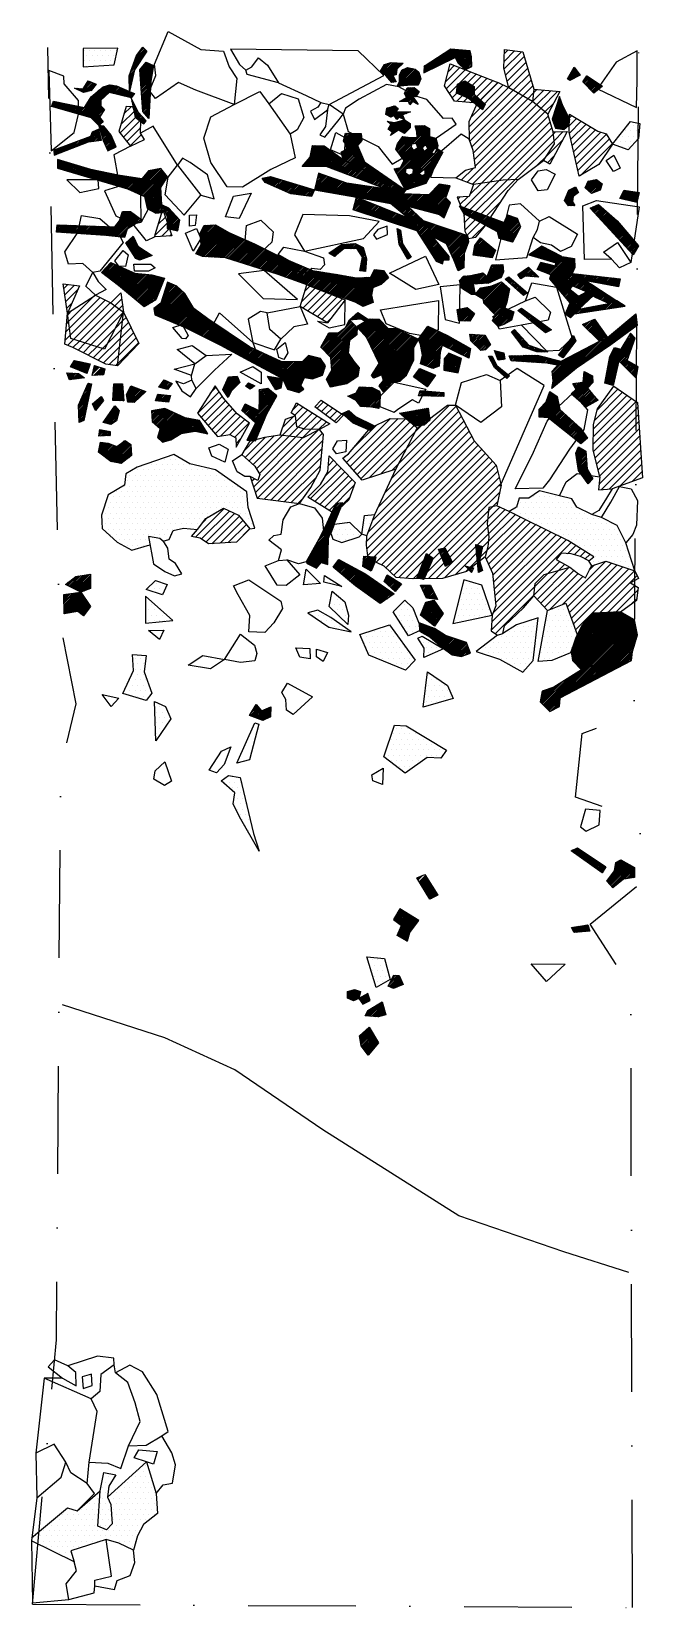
# Model space of a CAD drawing. Header units: metres. Extents: x -387 to -245, y -1892 to -1526.
import ezdxf

# ---------------------------------------------------------------- set-up
doc = ezdxf.new("R2010")
doc.units = ezdxf.units.M
doc.header["$LTSCALE"] = 25
doc.header["$MEASUREMENT"] = 0
doc.linetypes.add('STRICHPUNKTX2', pattern=[2, 1, -0.5, 0, -0.5])
doc.layers.get('0').update_dxf_attribs({"linetype": 'CONTINUOUS'})
for name, color, linetype in [('BEFUND', 1, 'CONTINUOUS'), ('FEUER', 1, 'CONTINUOUS'), ('GRABUNGSGRENZE', 3, 'STRICHPUNKTX2'), ('KNOCHEN', 2, 'CONTINUOUS'), ('KNOCHENSCHRAFF', 2, 'CONTINUOUS'), ('STEINE', 4, 'CONTINUOUS'), ('STEINESCHRAFF', 4, 'CONTINUOUS')]:
    doc.layers.add(name, color=color, linetype=linetype)

# ---------------------------------------------------------------- blocks, each defined once
blk = doc.blocks.new('*X2')
at = {"color": 0}
for p, q in [((-261.84, -1716.01), (-261.54, -1715.71)), ((-261.64, -1716.16), (-260.92, -1715.44)), ((-261.43, -1716.3), (-260.4, -1715.28)), ((-261.22, -1716.45), (-260.19, -1715.42)), ((-261.02, -1716.6), (-259.98, -1715.56)), ((-260.81, -1716.75), (-259.77, -1715.7)), ((-260.61, -1716.89), (-259.56, -1715.85)), ((-260.4, -1717.04), (-259.35, -1715.99)), ((-260.19, -1717.19), (-259.14, -1716.13)), ((-259.99, -1717.34), (-258.93, -1716.28)), ((-259.78, -1717.48), (-258.72, -1716.42)), ((-259.58, -1717.63), (-258.51, -1716.56)), ((-259.37, -1717.78), (-258.3, -1716.71)), ((-259.17, -1717.93), (-258.09, -1716.85)), ((-258.96, -1718.07), (-257.88, -1716.99)), ((-258.75, -1718.22), (-257.67, -1717.14)), ((-258.55, -1718.37), (-257.46, -1717.28)), ((-258.34, -1718.52), (-257.25, -1717.42)), ((-258.14, -1718.66), (-257.04, -1717.57)), ((-257.93, -1718.81), (-256.83, -1717.71)), ((-257.72, -1718.96), (-256.62, -1717.85)), ((-257.52, -1719.11), (-256.4, -1717.99)), ((-257.31, -1719.26), (-256.19, -1718.14)), ((-257.11, -1719.4), (-255.98, -1718.28)), ((-256.9, -1719.55), (-255.77, -1718.42)), ((-256.69, -1719.7), (-255.56, -1718.57)), ((-256.49, -1719.85), (-255.35, -1718.71)), ((-256.28, -1719.99), (-255.14, -1718.85)), ((-256.08, -1720.14), (-254.93, -1719)), ((-255.87, -1720.29), (-254.72, -1719.14)), ((-255.66, -1720.44), (-254.51, -1719.28)), ((-255.46, -1720.58), (-254.3, -1719.43)), ((-255.25, -1720.73), (-254.09, -1719.57)), ((-253.65, -1723.02), (-249.28, -1718.65)), ((-253.48, -1723.2), (-249.05, -1718.77)), ((-253.31, -1723.39), (-248.83, -1718.9)), ((-253.14, -1723.57), (-248.6, -1719.03)), ((-252.97, -1723.75), (-248.37, -1719.15)), ((-252.8, -1723.94), (-248.14, -1719.28)), ((-252.73, -1721.74), (-249.51, -1718.52)), ((-252.63, -1724.12), (-247.92, -1719.41)), ((-252.46, -1724.3), (-247.69, -1719.53)), ((-252.29, -1724.49), (-247.46, -1719.66)), ((-251.87, -1720.53), (-249.73, -1718.4)), ((-251.82, -1720.13), (-249.96, -1718.27)), ((-251.77, -1719.72), (-250.19, -1718.14)), ((-251.71, -1719.31), (-250.42, -1718.02)), ((-251.66, -1718.91), (-251.08, -1718.33)), ((-297.62, -1722.44), (-297.16, -1721.98)), ((-297.48, -1722.66), (-296.55, -1721.72)), ((-297.22, -1723.1), (-295.78, -1721.66)), ((-297.08, -1723.32), (-295.64, -1721.88)), ((-296.95, -1723.54), (-295.51, -1722.09)), ((-296.82, -1723.76), (-295.37, -1722.31)), ((-296.68, -1723.98), (-295.23, -1722.53)), ((-296.55, -1724.2), (-295.09, -1722.74)), ((-296.41, -1724.42), (-294.96, -1722.96)), ((-296.28, -1724.64), (-294.82, -1723.17)), ((-296.15, -1724.86), (-294.68, -1723.39)), ((-255.05, -1720.88), (-254.04, -1719.88)), ((-254.84, -1721.03), (-254.65, -1720.83)), ((-250.56, -1723.11), (-247.24, -1719.79)), ((-249.56, -1722.46), (-247.23, -1720.13)), ((-249.15, -1722.4), (-247.23, -1720.49)), ((-248.74, -1722.35), (-247.23, -1720.84)), ((-248.33, -1722.29), (-247.23, -1721.2)), ((-247.92, -1722.23), (-247.23, -1721.55)), ((-247.5, -1722.18), (-247.23, -1721.9)), ((-296.01, -1725.08), (-294.54, -1723.61)), ((-295.88, -1725.3), (-294.41, -1723.82)), ((-295.75, -1725.52), (-294.27, -1724.04)), ((-295.61, -1725.74), (-294.13, -1724.26)), ((-295.48, -1725.96), (-294, -1724.47)), ((-295.34, -1726.18), (-293.86, -1724.69)), ((-295.21, -1726.4), (-293.72, -1724.91)), ((-295.08, -1726.62), (-293.58, -1725.12)), ((-294.94, -1726.84), (-293.45, -1725.34)), ((-294.81, -1727.06), (-293.31, -1725.56)), ((-294.4, -1727), (-293.17, -1725.77)), ((-293.66, -1726.61), (-293.04, -1725.99)), ((-261.76, -1733.96), (-261.46, -1733.66)), ((-261.64, -1734.19), (-261.04, -1733.59)), ((-261.51, -1734.41), (-260.62, -1733.52)), ((-261.38, -1734.64), (-260.2, -1733.46)), ((-261.25, -1734.86), (-259.78, -1733.39)), ((-260.91, -1734.87), (-259.36, -1733.32)), ((-260.51, -1734.83), (-258.94, -1733.25)), ((-260.12, -1734.79), (-258.52, -1733.19)), ((-259.73, -1734.75), (-258.1, -1733.12)), ((-259.34, -1734.72), (-257.98, -1733.36)), ((-258.95, -1734.68), (-257.9, -1733.63)), ((-258.55, -1734.64), (-257.81, -1733.9)), ((-258.16, -1734.6), (-257.73, -1734.17)), ((-257.77, -1734.56), (-257.64, -1734.43)), ((-304.39, -1747.24), (-302.04, -1744.89)), ((-304.23, -1747.44), (-301.83, -1745.03)), ((-304.01, -1746.51), (-302.36, -1744.86)), ((-303.98, -1747.54), (-301.72, -1745.27)), ((-303.62, -1745.77), (-302.69, -1744.83)), ((-303.24, -1745.03), (-303.01, -1744.81)), ((-313.9, -1750.03), (-312.08, -1748.21)), ((-313.9, -1749.68), (-312.45, -1748.23)), ((-313.9, -1749.32), (-312.93, -1748.36)), ((-313.9, -1748.97), (-313.42, -1748.49)), ((-313.74, -1750.22), (-311.81, -1748.3)), ((-313.49, -1750.33), (-311.55, -1748.39)), ((-313.24, -1750.44), (-311.28, -1748.48)), ((-313, -1750.54), (-311.02, -1748.56)), ((-312.75, -1750.65), (-310.87, -1748.77)), ((-303.73, -1747.64), (-301.6, -1745.51)), ((-303.47, -1747.74), (-301.49, -1745.75)), ((-303.22, -1747.84), (-301.37, -1745.99)), ((-302.69, -1747.67), (-301.26, -1746.23)), ((-302.1, -1747.42), (-301.15, -1746.47)), ((-301.5, -1747.18), (-301.03, -1746.71)), ((-312.5, -1750.76), (-310.99, -1749.25)), ((-311.9, -1750.51), (-311.12, -1749.73)), ((-311.09, -1750.41), (-310.45, -1749.76)), ((-310.94, -1750.61), (-309.64, -1749.31)), ((-310.8, -1750.82), (-309.11, -1749.14)), ((-310.65, -1751.02), (-309.02, -1749.4)), ((-310.5, -1751.23), (-308.93, -1749.66)), ((-310.35, -1751.43), (-308.84, -1749.92)), ((-309.92, -1751.35), (-308.75, -1750.19)), ((-309.64, -1754.25), (-307.22, -1751.84)), ((-309.56, -1753.83), (-308.07, -1752.34)), ((-309.31, -1754.28), (-306.37, -1751.35)), ((-309.19, -1750.98), (-308.66, -1750.45)), ((-308.98, -1754.31), (-305.8, -1751.13)), ((-308.66, -1754.34), (-305.72, -1751.4)), ((-308.33, -1754.37), (-305.64, -1751.67)), ((-308.01, -1754.39), (-305.56, -1751.95)), ((-307.68, -1754.42), (-305.48, -1752.22)), ((-307.35, -1754.45), (-305.4, -1752.5)), ((-309.24, -1753.15), (-308.92, -1752.84)), ((-307.03, -1754.48), (-305.33, -1752.77)), ((-306.68, -1754.48), (-305.25, -1753.05)), ((-306.21, -1754.36), (-305.17, -1753.32)), ((-305.73, -1754.24), (-305.09, -1753.6)), ((-305.25, -1754.12), (-305.01, -1753.87)), ((-311.04, -1759.19), (-308.79, -1756.94)), ((-310.99, -1759.49), (-308.66, -1757.16)), ((-310.93, -1759.8), (-308.52, -1757.39)), ((-310.88, -1760.1), (-308.39, -1757.61)), ((-310.83, -1760.4), (-308.26, -1757.83)), ((-310.78, -1760.7), (-308.13, -1758.05)), ((-310.73, -1761), (-307.99, -1758.27)), ((-310.65, -1761.28), (-307.86, -1758.49)), ((-310.5, -1761.48), (-307.73, -1758.71)), ((-310.35, -1761.68), (-307.6, -1758.94)), ((-310.19, -1761.88), (-307.47, -1759.16)), ((-310.04, -1762.08), (-307.33, -1759.38)), ((-309.89, -1762.29), (-307.2, -1759.6)), ((-309.74, -1762.49), (-307.07, -1759.82)), ((-309.58, -1762.69), (-306.94, -1760.04)), ((-309.43, -1762.89), (-306.81, -1760.26)), ((-309.28, -1763.09), (-306.67, -1760.49)), ((-309.12, -1763.29), (-308.15, -1762.31))]:
    blk.add_line(p, q, dxfattribs=at)
blk = doc.blocks.new('*X3')
at = {"color": 0}
for p, q in [((-303.19, -1731.9), (-301.06, -1729.77)), ((-302.99, -1732.05), (-300.84, -1729.9)), ((-302.78, -1732.2), (-300.62, -1730.04)), ((-302.74, -1731.09), (-301.27, -1729.63)), ((-302.58, -1732.35), (-300.4, -1730.17)), ((-302.38, -1732.51), (-300.19, -1730.31)), ((-302.18, -1730.18), (-301.49, -1729.49)), ((-302.18, -1732.66), (-299.97, -1730.45)), ((-301.98, -1732.81), (-299.75, -1730.58)), ((-301.78, -1732.96), (-299.54, -1730.72)), ((-302.32, -1735.62), (-300.63, -1733.93)), ((-302.11, -1735.06), (-300.81, -1733.76)), ((-302.09, -1735.75), (-300.44, -1734.1)), ((-301.86, -1735.88), (-300.25, -1734.26)), ((-301.82, -1734.42), (-301, -1733.6)), ((-301.58, -1733.12), (-299.32, -1730.86)), ((-301.54, -1733.79), (-301.19, -1733.43)), ((-301.38, -1733.27), (-299.1, -1730.99)), ((-301.19, -1733.43), (-298.89, -1731.13)), ((-301, -1733.6), (-298.67, -1731.27)), ((-300.81, -1733.76), (-298.45, -1731.4)), ((-300.63, -1733.93), (-298.23, -1731.54)), ((-300.44, -1734.1), (-298.02, -1731.68)), ((-300.25, -1734.26), (-297.8, -1731.81)), ((-300.06, -1734.43), (-297.58, -1731.95)), ((-299.88, -1734.6), (-297.37, -1732.08)), ((-299.69, -1734.76), (-297.99, -1733.07)), ((-301.64, -1736), (-300.06, -1734.43)), ((-301.41, -1736.13), (-299.88, -1734.6)), ((-301.19, -1736.26), (-299.69, -1734.76)), ((-300.96, -1736.39), (-299.5, -1734.93)), ((-300.74, -1736.52), (-299.53, -1735.31)), ((-300.51, -1736.64), (-299.67, -1735.81)), ((-300.28, -1736.77), (-299.82, -1736.31)), ((-300.06, -1736.9), (-299.96, -1736.8)), ((-299.5, -1734.93), (-299.06, -1734.48))]:
    blk.add_line(p, q, dxfattribs=at)
blk = doc.blocks.new('*X4')
at = {"color": 0}
for p, q in [((-317.75, -1637.92), (-315, -1635.16)), ((-317.45, -1637.27), (-315.36, -1635.18)), ((-317.15, -1636.62), (-315.77, -1635.23)), ((-316.85, -1635.96), (-316.18, -1635.28)), ((-319.67, -1641.96), (-316.4, -1638.69)), ((-319.29, -1641.23), (-316.16, -1638.1)), ((-318.95, -1640.54), (-315.93, -1637.51)), ((-318.65, -1639.88), (-315.7, -1636.93)), ((-318.35, -1639.23), (-315.46, -1636.34)), ((-318.05, -1638.58), (-315.23, -1635.75)), ((-322.3, -1647.07), (-318.03, -1642.8)), ((-321.93, -1646.34), (-317.8, -1642.21)), ((-321.55, -1645.61), (-317.57, -1641.62)), ((-321.17, -1644.88), (-317.33, -1641.04)), ((-320.8, -1644.15), (-317.1, -1640.45)), ((-320.42, -1643.42), (-316.87, -1639.86)), ((-320.04, -1642.69), (-316.63, -1639.27)), ((-323.32, -1649.14), (-318.28, -1644.1)), ((-323.09, -1649.26), (-318.29, -1644.47)), ((-323.06, -1648.53), (-318.27, -1643.74)), ((-322.85, -1649.38), (-318.3, -1644.84)), ((-322.68, -1647.8), (-318.25, -1643.37)), ((-322.62, -1649.5), (-318.32, -1645.2)), ((-322.38, -1649.62), (-318.33, -1645.57)), ((-322.15, -1649.74), (-318.34, -1645.93)), ((-321.92, -1649.86), (-318.35, -1646.3)), ((-292.66, -1646.06), (-292.46, -1645.86)), ((-292.56, -1646.31), (-292.01, -1645.76)), ((-292.46, -1646.57), (-291.56, -1645.67)), ((-292.36, -1646.82), (-291.24, -1645.7)), ((-292.26, -1647.07), (-291.12, -1645.93)), ((-292.16, -1647.33), (-290.99, -1646.16)), ((-292.05, -1647.58), (-290.87, -1646.4)), ((-284.07, -1644.9), (-284, -1644.82)), ((-284.04, -1645.22), (-283.73, -1644.91)), ((-284.01, -1645.55), (-283.47, -1645)), ((-283.98, -1645.87), (-283.2, -1645.09)), ((-283.95, -1646.19), (-282.94, -1645.18)), ((-283.92, -1646.52), (-282.67, -1645.27)), ((-283.89, -1646.84), (-282.6, -1645.55)), ((-283.86, -1647.16), (-282.69, -1645.99)), ((-283.83, -1647.49), (-282.78, -1646.44)), ((-321.68, -1649.98), (-318.37, -1646.67)), ((-321.45, -1650.1), (-318.38, -1647.03)), ((-321.21, -1650.22), (-318.39, -1647.4)), ((-319.73, -1649.09), (-318.4, -1647.76)), ((-319.46, -1649.17), (-318.41, -1648.13)), ((-319.19, -1649.25), (-318.43, -1648.49)), ((-318.92, -1649.34), (-318.44, -1648.86)), ((-318.65, -1649.42), (-318.45, -1649.23)), ((-317.16, -1650.06), (-315.58, -1648.48)), ((-316.97, -1650.22), (-315.35, -1648.6)), ((-316.78, -1650.38), (-315.12, -1648.72)), ((-316.59, -1650.54), (-314.89, -1648.84)), ((-316.4, -1650.71), (-314.66, -1648.97)), ((-316.3, -1648.84), (-315.81, -1648.36)), ((-316.2, -1650.87), (-314.42, -1649.09)), ((-316.01, -1651.03), (-314.19, -1649.21)), ((-315.82, -1651.19), (-313.96, -1649.33)), ((-315.63, -1651.35), (-313.73, -1649.45)), ((-315.44, -1651.51), (-313.5, -1649.58)), ((-315.24, -1651.68), (-313.27, -1649.7)), ((-315.05, -1651.84), (-313.04, -1649.82)), ((-314.86, -1652), (-312.8, -1649.94)), ((-314.67, -1652.16), (-312.57, -1650.07)), ((-314.48, -1652.32), (-312.34, -1650.19)), ((-310.33, -1649.95), (-308.03, -1647.64)), ((-310.3, -1649.56), (-308.36, -1647.62)), ((-310.26, -1649.16), (-308.69, -1647.6)), ((-310.22, -1648.77), (-309.02, -1647.57)), ((-310.17, -1648.37), (-309.35, -1647.55)), ((-310.13, -1647.98), (-309.68, -1647.52)), ((-310.11, -1650.07), (-307.7, -1647.67)), ((-310.09, -1647.58), (-310, -1647.5)), ((-309.88, -1650.2), (-307.37, -1647.69)), ((-309.65, -1650.32), (-307.41, -1648.08)), ((-309.42, -1650.45), (-307.5, -1648.53)), ((-309.19, -1650.58), (-307.6, -1648.98)), ((-308.97, -1650.7), (-307.8, -1649.53)), ((-308.74, -1650.83), (-308.04, -1650.13)), ((-297.77, -1652.58), (-294.61, -1649.42)), ((-297.54, -1652), (-294.34, -1648.8)), ((-297.49, -1652.66), (-294.88, -1650.05)), ((-297.31, -1651.42), (-294.07, -1648.18)), ((-297.08, -1650.84), (-294.14, -1647.9)), ((-296.85, -1650.25), (-294.35, -1647.75)), ((-296.62, -1649.67), (-294.55, -1647.6)), ((-296.39, -1649.09), (-294.75, -1647.45)), ((-296.16, -1648.5), (-294.96, -1647.3)), ((-295.93, -1647.92), (-295.16, -1647.15)), ((-295.7, -1647.34), (-295.37, -1647)), ((-291.95, -1647.83), (-290.75, -1646.63)), ((-291.85, -1648.08), (-290.63, -1646.86)), ((-291.75, -1648.34), (-290.51, -1647.09)), ((-291.65, -1648.59), (-290.39, -1647.33)), ((-291.55, -1648.84), (-290.27, -1647.56)), ((-291.45, -1649.1), (-290.14, -1647.79)), ((-291.35, -1649.35), (-290.02, -1648.02)), ((-291.25, -1649.6), (-289.9, -1648.25)), ((-291.15, -1649.86), (-289.78, -1648.49)), ((-290.15, -1649.21), (-289.66, -1648.72)), ((-286.52, -1649.82), (-286.5, -1649.81)), ((-286.35, -1650), (-286.21, -1649.87)), ((-286.18, -1650.19), (-285.92, -1649.93)), ((-286.01, -1650.37), (-285.63, -1649.99)), ((-285.83, -1650.55), (-285.34, -1650.05)), ((-285.66, -1650.73), (-285.04, -1650.11)), ((-285.49, -1650.92), (-284.75, -1650.17)), ((-283.8, -1647.81), (-282.87, -1646.88)), ((-283.77, -1648.13), (-282.96, -1647.32)), ((-283.74, -1648.46), (-283.05, -1647.77)), ((-283.71, -1648.78), (-283.14, -1648.21)), ((-283.68, -1649.1), (-283.2, -1648.62)), ((-283.65, -1649.43), (-283.12, -1648.89)), ((-283.62, -1649.75), (-283.03, -1649.16)), ((-283.59, -1650.07), (-282.95, -1649.43)), ((-283.56, -1650.4), (-282.87, -1649.7)), ((-283.53, -1650.72), (-282.78, -1649.97)), ((-379.19, -1654.11), (-378.65, -1653.56)), ((-378.96, -1654.23), (-377.14, -1652.41)), ((-378.73, -1654.35), (-376.55, -1652.17)), ((-378.49, -1654.47), (-376.13, -1652.1)), ((-378.26, -1654.59), (-375.71, -1652.04)), ((-378.03, -1654.71), (-375.3, -1651.98)), ((-377.79, -1654.83), (-374.88, -1651.91)), ((-377.56, -1654.95), (-374.46, -1651.85)), ((-377.33, -1655.07), (-374.05, -1651.79)), ((-377.09, -1655.19), (-373.63, -1651.73)), ((-376.86, -1655.31), (-373.52, -1651.97)), ((-376.63, -1655.43), (-373.51, -1652.32)), ((-376.39, -1655.55), (-373.51, -1652.66)), ((-376.16, -1655.67), (-373.5, -1653.01)), ((-375.93, -1655.79), (-373.5, -1653.36)), ((-375.65, -1655.87), (-373.49, -1653.71)), ((-314.28, -1652.48), (-312.11, -1650.31)), ((-314.09, -1652.65), (-311.88, -1650.43)), ((-313.9, -1652.81), (-311.65, -1650.56)), ((-313.71, -1652.97), (-311.42, -1650.68)), ((-313.52, -1653.13), (-311.19, -1650.8)), ((-313.33, -1653.29), (-310.96, -1650.92)), ((-313.13, -1653.45), (-310.73, -1651.05)), ((-312.94, -1653.62), (-310.5, -1651.17)), ((-312.75, -1653.78), (-310.27, -1651.29)), ((-312.56, -1653.94), (-310.04, -1651.42)), ((-312.37, -1654.1), (-309.81, -1651.54)), ((-312.17, -1654.26), (-309.6, -1651.69)), ((-311.98, -1654.42), (-309.39, -1651.83)), ((-311.77, -1654.57), (-309.18, -1651.98)), ((-311.57, -1654.72), (-308.97, -1652.12)), ((-311.36, -1654.86), (-308.76, -1652.27)), ((-311.15, -1655.01), (-308.55, -1652.41)), ((-310.95, -1655.16), (-308.34, -1652.55)), ((-310.74, -1655.31), (-308.14, -1652.7)), ((-310.54, -1655.45), (-307.93, -1652.84)), ((-310.33, -1655.6), (-307.72, -1652.99)), ((-310.13, -1655.75), (-307.51, -1653.13)), ((-309.92, -1655.9), (-307.3, -1653.28)), ((-309.71, -1656.05), (-307.09, -1653.42)), ((-309.51, -1656.19), (-306.88, -1653.57)), ((-309.3, -1656.34), (-306.67, -1653.71)), ((-309.1, -1656.49), (-306.46, -1653.86)), ((-308.51, -1650.95), (-308.28, -1650.72)), ((-305.33, -1653.43), (-304.12, -1652.22)), ((-305.14, -1653.59), (-303.9, -1652.36)), ((-305.08, -1652.82), (-304.34, -1652.09)), ((-304.95, -1653.76), (-303.69, -1652.49)), ((-304.8, -1652.2), (-304.56, -1651.95)), ((-304.77, -1653.93), (-303.47, -1652.63)), ((-304.58, -1654.1), (-303.25, -1652.76)), ((-304.4, -1654.26), (-303.03, -1652.9)), ((-304.21, -1654.43), (-302.81, -1653.03)), ((-304.02, -1654.6), (-302.59, -1653.17)), ((-303.84, -1654.77), (-302.37, -1653.3)), ((-303.65, -1654.93), (-302.15, -1653.44)), ((-303.47, -1655.1), (-301.94, -1653.57)), ((-303.28, -1655.27), (-301.72, -1653.7)), ((-303.09, -1655.44), (-301.5, -1653.84)), ((-297.2, -1652.73), (-295.15, -1650.67)), ((-296.91, -1652.79), (-295.42, -1651.3)), ((-296.62, -1652.86), (-295.69, -1651.92)), ((-296.33, -1652.92), (-295.96, -1652.54)), ((-285.32, -1651.1), (-284.73, -1650.51)), ((-285.15, -1651.28), (-285.03, -1651.16)), ((-283.5, -1651.04), (-282.7, -1650.24)), ((-283.4, -1651.3), (-282.61, -1650.51)), ((-282.73, -1650.98), (-282.53, -1650.78)), ((-379.7, -1656.73), (-379.32, -1656.36)), ((-379.69, -1657.08), (-378.92, -1656.31)), ((-379.68, -1657.42), (-378.51, -1656.25)), ((-379.67, -1658.12), (-377.7, -1656.15)), ((-379.67, -1657.77), (-378.11, -1656.2)), ((-379.66, -1658.46), (-377.3, -1656.1)), ((-379.65, -1658.81), (-376.89, -1656.05)), ((-379.64, -1659.5), (-376.08, -1655.94)), ((-379.64, -1659.15), (-376.48, -1655.99)), ((-379.63, -1659.84), (-375.7, -1655.92)), ((-379.62, -1660.19), (-375.56, -1656.13)), ((-379.61, -1660.54), (-375.42, -1656.34)), ((-379.6, -1660.88), (-375.28, -1656.55)), ((-379.2, -1660.83), (-375.13, -1656.76)), ((-378.77, -1660.75), (-374.99, -1656.98)), ((-378.34, -1660.68), (-374.85, -1657.19)), ((-377.91, -1660.6), (-374.71, -1657.4)), ((-375.08, -1655.65), (-373.49, -1654.06)), ((-374.5, -1655.43), (-373.48, -1654.41)), ((-373.93, -1655.21), (-373.48, -1654.75)), ((-308.89, -1656.64), (-306.26, -1654)), ((-308.68, -1656.78), (-306.05, -1654.15)), ((-308.48, -1656.93), (-305.84, -1654.29)), ((-308.27, -1657.08), (-305.63, -1654.43)), ((-308.07, -1657.23), (-305.42, -1654.58)), ((-307.86, -1657.37), (-305.21, -1654.72)), ((-307.66, -1657.52), (-305, -1654.87)), ((-307.45, -1657.67), (-304.79, -1655.01)), ((-307.24, -1657.82), (-304.58, -1655.16)), ((-307.04, -1657.96), (-304.37, -1655.3)), ((-306.83, -1658.11), (-304.17, -1655.45)), ((-306.63, -1658.26), (-303.96, -1655.59)), ((-306.42, -1658.41), (-303.75, -1655.74)), ((-306.01, -1658.35), (-303.54, -1655.88)), ((-304.77, -1657.47), (-303.33, -1656.03)), ((-303.53, -1656.58), (-303.12, -1656.17)), ((-302.91, -1655.6), (-301.81, -1654.51)), ((-296.86, -1654.5), (-296.64, -1654.28)), ((-296.74, -1654.74), (-296.28, -1654.27)), ((-296.63, -1654.98), (-295.92, -1654.27)), ((-296.51, -1655.22), (-295.55, -1654.26)), ((-296.4, -1655.46), (-295.19, -1654.25)), ((-296.28, -1655.69), (-294.83, -1654.24)), ((-296.17, -1655.93), (-294.56, -1654.33)), ((-296.05, -1656.17), (-294.45, -1654.57)), ((-295.94, -1656.41), (-294.33, -1654.81)), ((-295.82, -1656.65), (-294.22, -1655.05)), ((-295.71, -1656.89), (-294.1, -1655.28)), ((-295.59, -1657.12), (-293.99, -1655.52)), ((-295.39, -1657.27), (-293.87, -1655.76)), ((-295.07, -1657.32), (-293.76, -1656)), ((-294.76, -1657.36), (-293.64, -1656.24)), ((-294.45, -1657.4), (-293.53, -1656.47)), ((-294.14, -1657.45), (-293.41, -1656.71)), ((-293.83, -1657.49), (-293.3, -1656.95)), ((-293.52, -1657.53), (-293.18, -1657.19)), ((-293.21, -1657.58), (-293.06, -1657.43)), ((-377.48, -1660.53), (-374.56, -1657.61)), ((-377.05, -1660.45), (-374.42, -1657.82)), ((-376.62, -1660.37), (-374.28, -1658.03)), ((-376.32, -1660.43), (-374.13, -1658.24)), ((-376.12, -1660.58), (-373.99, -1658.45)), ((-375.92, -1660.74), (-373.85, -1658.66)), ((-375.72, -1660.89), (-373.71, -1658.87)), ((-375.52, -1661.04), (-373.56, -1659.08)), ((-375.32, -1661.2), (-373.89, -1659.76)), ((-296.88, -1661.25), (-293.64, -1658.01)), ((-296.8, -1660.81), (-293.79, -1657.8)), ((-296.68, -1661.4), (-293.5, -1658.21)), ((-296.54, -1660.2), (-294.13, -1657.78)), ((-296.48, -1661.55), (-293.35, -1658.42)), ((-296.28, -1659.58), (-294.6, -1657.9)), ((-296.28, -1661.71), (-293.21, -1658.63)), ((-296.08, -1661.86), (-293.07, -1658.84)), ((-296.02, -1658.97), (-295.07, -1658.02)), ((-295.88, -1662.01), (-292.92, -1659.05)), ((-295.76, -1658.36), (-295.54, -1658.14)), ((-295.68, -1662.17), (-292.78, -1659.26)), ((-295.48, -1662.32), (-292.63, -1659.47)), ((-295.28, -1662.48), (-292.49, -1659.68)), ((-295.08, -1662.63), (-292.35, -1659.89)), ((-294.88, -1662.78), (-292.2, -1660.1)), ((-294.68, -1662.94), (-292.06, -1660.31)), ((-294.49, -1663.09), (-291.91, -1660.52)), ((-294.29, -1663.24), (-291.77, -1660.73)), ((-375.12, -1661.35), (-375.03, -1661.25)), ((-297.27, -1663.04), (-297.25, -1663.03)), ((-297.24, -1663.37), (-296.99, -1663.12)), ((-297.21, -1663.7), (-296.73, -1663.21)), ((-297.19, -1664.03), (-296.47, -1663.31)), ((-297.16, -1664.35), (-296.21, -1663.4)), ((-297.14, -1664.68), (-295.95, -1663.49)), ((-297.08, -1664.98), (-295.68, -1663.58)), ((-296.85, -1665.11), (-295.42, -1663.67)), ((-296.63, -1665.23), (-295.16, -1663.77)), ((-296.4, -1665.35), (-294.9, -1663.86)), ((-296.17, -1665.48), (-294.64, -1663.95)), ((-295.94, -1665.6), (-294.38, -1664.04)), ((-295.71, -1665.73), (-294.12, -1664.13)), ((-295.48, -1665.85), (-293.85, -1664.23)), ((-295.25, -1665.98), (-293.6, -1664.33)), ((-295.02, -1666.1), (-293.39, -1664.47)), ((-294.79, -1666.22), (-293.17, -1664.6)), ((-294.58, -1666.37), (-292.95, -1664.74)), ((-294.09, -1663.4), (-292.07, -1661.38)), ((-293.89, -1663.55), (-292.77, -1662.44)), ((-293.69, -1663.71), (-293.48, -1663.5)), ((-294.39, -1666.53), (-292.74, -1664.88)), ((-294.21, -1666.7), (-292.52, -1665.02)), ((-294.02, -1666.87), (-292.31, -1665.16)), ((-293.83, -1667.03), (-292.09, -1665.29)), ((-293.64, -1667.2), (-291.88, -1665.43)), ((-293.46, -1667.36), (-291.66, -1665.57)), ((-293.27, -1667.53), (-291.45, -1665.71)), ((-293.08, -1667.7), (-291.23, -1665.85)), ((-292.89, -1667.86), (-291, -1665.97)), ((-292.7, -1668.03), (-290.73, -1666.06)), ((-292.52, -1668.19), (-290.47, -1666.15)), ((-292.33, -1668.36), (-290.21, -1666.23)), ((-292.14, -1668.53), (-289.94, -1666.32)), ((-291.95, -1668.69), (-289.68, -1666.41)), ((-291.75, -1668.84), (-289.41, -1666.5)), ((-291.55, -1668.99), (-289.15, -1666.59)), ((-291.34, -1669.14), (-288.88, -1666.68)), ((-291.14, -1669.29), (-288.62, -1666.77)), ((-290.94, -1669.44), (-288.35, -1666.86)), ((-290.73, -1669.59), (-288.09, -1666.95)), ((-290.53, -1669.74), (-287.83, -1667.04)), ((-290.33, -1669.9), (-287.56, -1667.13)), ((-290.13, -1670.05), (-287.3, -1667.22)), ((-289.92, -1670.2), (-287.03, -1667.3)), ((-289.72, -1670.35), (-286.77, -1667.39)), ((-289.48, -1670.46), (-286.5, -1667.48)), ((-289.18, -1670.52), (-286.24, -1667.57)), ((-288.89, -1670.57), (-286.14, -1667.83)), ((-288.59, -1670.63), (-286.04, -1668.08)), ((-288.3, -1670.69), (-285.95, -1668.34)), ((-288, -1670.75), (-285.85, -1668.6)), ((-287.7, -1670.8), (-285.76, -1668.86)), ((-287.31, -1670.77), (-285.66, -1669.11)), ((-286.75, -1670.56), (-285.56, -1669.37)), ((-286.19, -1670.35), (-285.47, -1669.63)), ((-285.62, -1670.14), (-285.37, -1669.89)), ((-336.47, -1684.56), (-334.5, -1682.59)), ((-336.34, -1684.08), (-334.66, -1682.4)), ((-336.21, -1684.66), (-334.34, -1682.79)), ((-335.95, -1684.75), (-334.18, -1682.98)), ((-335.76, -1683.15), (-334.82, -1682.21)), ((-335.18, -1682.22), (-334.98, -1682.01)), ((-334.91, -1685.13), (-332.79, -1683.01)), ((-334.65, -1685.22), (-332.17, -1682.75)), ((-334.39, -1685.31), (-331.65, -1682.58)), ((-334.13, -1685.41), (-331.66, -1682.94)), ((-335.69, -1684.85), (-334.02, -1683.18)), ((-335.43, -1684.94), (-333.86, -1683.37)), ((-335.17, -1685.03), (-333.41, -1683.28)), ((-333.87, -1685.5), (-331.67, -1683.3)), ((-333.61, -1685.6), (-331.68, -1683.66)), ((-333.13, -1685.48), (-331.68, -1684.03)), ((-332.48, -1685.18), (-331.69, -1684.39)), ((-331.83, -1684.88), (-331.7, -1684.75))]:
    blk.add_line(p, q, dxfattribs=at)
blk = doc.blocks.new('*X5')
at = {"color": 0}
for p, q in [((-313.15, -1592.66), (-311.44, -1590.95)), ((-312.75, -1592.61), (-311.23, -1591.09)), ((-312.35, -1592.56), (-311.02, -1591.23)), ((-311.95, -1592.52), (-310.81, -1591.38)), ((-311.54, -1592.47), (-310.6, -1591.52)), ((-311.14, -1592.42), (-310.38, -1591.66)), ((-256.2, -1600.76), (-246.91, -1591.47)), ((-319.6, -1599.46), (-315.26, -1595.12)), ((-319.43, -1599.64), (-312.92, -1593.14)), ((-319.25, -1599.82), (-312.74, -1593.31)), ((-319.08, -1600), (-312.56, -1593.49)), ((-318.91, -1600.19), (-312.39, -1593.66)), ((-318.74, -1600.37), (-312.21, -1593.84)), ((-318.56, -1600.55), (-312.03, -1594.01)), ((-318.39, -1600.73), (-311.85, -1594.19)), ((-318.22, -1600.91), (-311.67, -1594.36)), ((-318.04, -1601.09), (-311.66, -1594.71)), ((-317.87, -1601.27), (-311.67, -1595.07)), ((-314.02, -1593.88), (-313.1, -1592.96)), ((-313.62, -1593.13), (-313.28, -1592.79)), ((-311.65, -1594.34), (-311.24, -1593.93)), ((-311.49, -1594.54), (-310.4, -1593.44)), ((-311.32, -1594.71), (-309.04, -1592.43)), ((-311.14, -1594.89), (-308.69, -1592.44)), ((-310.96, -1595.07), (-308.34, -1592.45)), ((-310.78, -1595.24), (-308, -1592.45)), ((-310.76, -1592.39), (-310.17, -1591.8)), ((-310.61, -1595.42), (-307.65, -1592.46)), ((-310.54, -1592.53), (-309.96, -1591.95)), ((-310.44, -1595.61), (-307.3, -1592.47)), ((-310.32, -1592.66), (-309.75, -1592.09)), ((-310.27, -1595.79), (-306.95, -1592.47)), ((-310.11, -1595.98), (-306.61, -1592.48)), ((-310.1, -1592.8), (-309.54, -1592.23)), ((-309.94, -1596.17), (-306.4, -1592.63)), ((-309.89, -1592.93), (-309.33, -1592.37)), ((-309.77, -1596.35), (-306.23, -1592.81)), ((-309.6, -1596.54), (-306.06, -1592.99)), ((-309.44, -1596.73), (-305.88, -1593.17)), ((-309.3, -1596.94), (-305.71, -1593.35)), ((-309.18, -1597.18), (-305.54, -1593.53)), ((-309.07, -1597.42), (-305.37, -1593.71)), ((-308.95, -1597.65), (-305.19, -1593.9)), ((-308.84, -1597.89), (-305.02, -1594.08)), ((-308.72, -1598.13), (-304.85, -1594.26)), ((-308.61, -1598.37), (-304.68, -1594.44)), ((-308.5, -1598.61), (-304.5, -1594.62)), ((-308.38, -1598.85), (-304.21, -1594.68)), ((-308.27, -1599.09), (-303.86, -1594.68)), ((-308.15, -1599.33), (-303.5, -1594.68)), ((-308.04, -1599.57), (-303.15, -1594.68)), ((-307.92, -1599.81), (-302.8, -1594.68)), ((-307.81, -1600.05), (-302.51, -1594.75)), ((-307.69, -1600.29), (-302.27, -1594.86)), ((-307.58, -1600.52), (-302.03, -1594.97)), ((-307.47, -1600.76), (-301.79, -1595.08)), ((-307.35, -1601), (-301.54, -1595.2)), ((-307.24, -1601.24), (-301.3, -1595.31)), ((-258.4, -1602.26), (-249.79, -1593.65)), ((-257.3, -1601.51), (-247.72, -1591.93)), ((-255.1, -1600.02), (-246.87, -1591.79)), ((-254, -1599.27), (-246.84, -1592.11)), ((-252.9, -1598.52), (-246.8, -1592.42)), ((-251.6, -1597.58), (-246.76, -1592.74)), ((-250.28, -1596.61), (-246.73, -1593.06)), ((-248.95, -1595.64), (-246.69, -1593.38)), ((-247.63, -1594.67), (-246.65, -1593.69)), ((-319.96, -1598.76), (-316.89, -1595.7)), ((-319.95, -1599.1), (-316.54, -1595.7)), ((-319.77, -1599.28), (-316.19, -1595.7)), ((-319.48, -1597.92), (-317.25, -1595.7)), ((-318.99, -1597.09), (-317.6, -1595.7)), ((-318.5, -1596.25), (-317.95, -1595.7)), ((-317.72, -1601.48), (-311.68, -1595.43)), ((-317.7, -1601.8), (-313.39, -1597.5)), ((-317.67, -1602.13), (-313.43, -1597.89)), ((-317.64, -1602.45), (-313.47, -1598.29)), ((-317.61, -1602.78), (-313.51, -1598.68)), ((-313.15, -1597.26), (-311.69, -1595.8)), ((-307.12, -1601.48), (-301.06, -1595.42)), ((-307.01, -1601.72), (-300.82, -1595.53)), ((-306.89, -1601.96), (-300.58, -1595.64)), ((-306.78, -1602.2), (-300.33, -1595.75)), ((-306.67, -1602.44), (-300.09, -1595.87)), ((-306.55, -1602.68), (-299.85, -1595.98)), ((-306.38, -1602.86), (-299.61, -1596.09)), ((-306.16, -1602.99), (-299.37, -1596.2)), ((-305.94, -1603.13), (-299.13, -1596.31)), ((-305.72, -1603.26), (-298.88, -1596.42)), ((-305.49, -1603.39), (-298.64, -1596.54)), ((-305.27, -1603.52), (-298.4, -1596.65)), ((-305.05, -1603.65), (-298.16, -1596.76)), ((-304.82, -1603.78), (-297.92, -1596.87)), ((-304.6, -1603.91), (-297.67, -1596.98)), ((-304.38, -1604.04), (-297.43, -1597.09)), ((-304.16, -1604.17), (-297.69, -1597.71)), ((-304.1, -1604.47), (-298.22, -1598.59)), ((-266.44, -1608.53), (-255.64, -1597.73)), ((-266.36, -1608.09), (-256.38, -1598.12)), ((-266.28, -1607.66), (-257.13, -1598.51)), ((-266.2, -1607.23), (-257.87, -1598.9)), ((-264.65, -1607.1), (-254.96, -1597.4)), ((-262.58, -1605.37), (-254.3, -1597.1)), ((-260.61, -1603.76), (-253.65, -1596.8)), ((-259.5, -1603.01), (-251.86, -1595.36)), ((-250.85, -1601.78), (-247.7, -1598.63)), ((-250.77, -1601.34), (-247.5, -1598.08)), ((-250.68, -1600.9), (-247.31, -1597.53)), ((-250.6, -1600.47), (-247.12, -1596.99)), ((-250.52, -1600.03), (-247.23, -1596.74)), ((-250.44, -1599.6), (-247.4, -1596.56)), ((-250.04, -1598.84), (-247.58, -1596.38)), ((-249.48, -1597.93), (-247.75, -1596.2)), ((-248.93, -1597.02), (-247.92, -1596.02)), ((-248.37, -1596.11), (-248.09, -1595.84)), ((-318.64, -1606.64), (-313.16, -1601.16)), ((-318.52, -1606.87), (-313.01, -1601.36)), ((-318.46, -1606.1), (-313.31, -1600.95)), ((-318.4, -1607.1), (-312.87, -1601.57)), ((-318.27, -1607.33), (-312.72, -1601.78)), ((-318.15, -1607.56), (-312.58, -1601.99)), ((-318.03, -1607.79), (-312.43, -1602.19)), ((-317.98, -1605.27), (-313.45, -1600.74)), ((-317.91, -1608.02), (-312.28, -1602.4)), ((-317.79, -1608.26), (-312.13, -1602.6)), ((-317.58, -1603.1), (-313.56, -1599.08)), ((-317.56, -1603.43), (-313.6, -1599.47)), ((-317.53, -1603.76), (-313.64, -1599.87)), ((-317.51, -1604.45), (-313.6, -1600.53)), ((-317.5, -1604.08), (-313.68, -1600.26)), ((-304.05, -1604.78), (-298.57, -1599.29)), ((-304.01, -1605.09), (-298.57, -1599.64)), ((-303.96, -1605.39), (-298.56, -1599.99)), ((-303.92, -1605.7), (-298.55, -1600.34)), ((-303.87, -1606.01), (-298.55, -1600.68)), ((-303.83, -1606.32), (-298.54, -1601.03)), ((-303.78, -1606.63), (-298.53, -1601.38)), ((-303.74, -1606.94), (-298.53, -1601.73)), ((-303.69, -1607.24), (-298.6, -1602.15)), ((-276.32, -1601.08), (-276.2, -1600.97)), ((-276.22, -1601.34), (-275.84, -1600.96)), ((-276.12, -1601.59), (-275.48, -1600.95)), ((-276.03, -1601.85), (-275.12, -1600.94)), ((-275.93, -1602.11), (-274.76, -1600.94)), ((-275.68, -1602.21), (-274.39, -1600.93)), ((-275.35, -1602.23), (-274.03, -1600.92)), ((-275.01, -1602.25), (-273.67, -1600.91)), ((-274.68, -1602.27), (-273.31, -1600.9)), ((-274.35, -1602.29), (-272.95, -1600.89)), ((-274.01, -1602.31), (-272.59, -1600.89)), ((-273.68, -1602.34), (-272.22, -1600.88)), ((-273.35, -1602.36), (-271.86, -1600.87)), ((-273.02, -1602.38), (-271.5, -1600.86)), ((-272.68, -1602.4), (-271.14, -1600.85)), ((-272.35, -1602.42), (-270.78, -1600.84)), ((-272.02, -1602.44), (-270.41, -1600.84)), ((-271.68, -1602.46), (-270.05, -1600.83)), ((-271.35, -1602.48), (-269.71, -1600.84)), ((-271.02, -1602.5), (-269.43, -1600.91)), ((-270.69, -1602.52), (-269.15, -1600.98)), ((-270.35, -1602.54), (-268.87, -1601.05)), ((-270.02, -1602.56), (-268.58, -1601.13)), ((-269.69, -1602.58), (-268.3, -1601.2)), ((-269.35, -1602.6), (-268.02, -1601.27)), ((-269.02, -1602.62), (-267.74, -1601.35)), ((-268.69, -1602.65), (-267.46, -1601.42)), ((-268.36, -1602.67), (-267.18, -1601.49)), ((-268.02, -1602.69), (-266.9, -1601.56)), ((-267.69, -1602.71), (-266.62, -1601.64)), ((-267.39, -1602.76), (-266.34, -1601.71)), ((-267.09, -1602.82), (-266.06, -1601.78)), ((-266.8, -1602.88), (-265.78, -1601.86)), ((-266.5, -1602.94), (-265.5, -1601.93)), ((-266.36, -1604.91), (-263.09, -1601.64)), ((-266.32, -1605.23), (-262.34, -1601.25)), ((-266.29, -1605.55), (-261.6, -1600.86)), ((-266.25, -1605.87), (-260.85, -1600.47)), ((-266.22, -1606.19), (-260.11, -1600.08)), ((-266.21, -1602.99), (-265.22, -1602)), ((-266.18, -1606.51), (-259.36, -1599.68)), ((-266.15, -1606.82), (-258.62, -1599.29)), ((-265.91, -1603.05), (-264.94, -1602.07)), ((-265.62, -1603.11), (-264.66, -1602.15)), ((-265.33, -1603.17), (-264.37, -1602.22)), ((-264.49, -1602.69), (-263.83, -1602.03)), ((-253.69, -1604.97), (-250.93, -1602.21)), ((-253.6, -1604.53), (-250.85, -1601.78)), ((-253.52, -1604.1), (-250.77, -1601.34)), ((-253.44, -1603.66), (-250.68, -1600.9)), ((-253.36, -1603.22), (-250.6, -1600.47)), ((-253.27, -1602.79), (-250.52, -1600.03)), ((-253.19, -1602.35), (-250.44, -1599.6)), ((-253.11, -1601.92), (-250.6, -1599.4)), ((-253.03, -1601.48), (-250.88, -1599.33)), ((-252.88, -1600.98), (-251.17, -1599.27)), ((-252.49, -1600.24), (-251.45, -1599.2)), ((-252.1, -1599.49), (-251.74, -1599.13)), ((-250.9, -1602.18), (-247.89, -1599.17)), ((-250.72, -1602.35), (-248.08, -1599.72)), ((-250.54, -1602.53), (-248.28, -1600.27)), ((-250.37, -1602.71), (-248.47, -1600.81)), ((-250.19, -1602.89), (-248.66, -1601.36)), ((-250.01, -1603.06), (-248.86, -1601.91)), ((-249.84, -1603.24), (-248.79, -1602.19)), ((-249.66, -1603.42), (-248.56, -1602.32)), ((-249.48, -1603.59), (-248.34, -1602.45)), ((-249.31, -1603.77), (-248.12, -1602.58)), ((-317.35, -1608.17), (-311.97, -1602.8)), ((-316.9, -1608.08), (-311.82, -1603)), ((-316.46, -1607.99), (-311.67, -1603.2)), ((-316.02, -1607.9), (-311.51, -1603.4)), ((-315.57, -1607.81), (-311.36, -1603.6)), ((-315.13, -1607.72), (-311.21, -1603.8)), ((-314.68, -1607.63), (-311.24, -1604.18)), ((-314.24, -1607.53), (-311.29, -1604.59)), ((-313.46, -1607.12), (-311.34, -1604.99)), ((-312.46, -1606.47), (-311.39, -1605.4)), ((-311.46, -1605.82), (-311.45, -1605.81)), ((-308.2, -1605.74), (-305.72, -1603.26)), ((-308.16, -1605.35), (-305.94, -1603.13)), ((-308.02, -1605.92), (-305.49, -1603.39)), ((-307.85, -1606.09), (-305.27, -1603.52)), ((-307.49, -1604.32), (-306.16, -1602.99)), ((-307.43, -1606.03), (-305.05, -1603.65)), ((-306.82, -1603.3), (-306.38, -1602.86)), ((-306.82, -1605.78), (-304.82, -1603.78)), ((-306.54, -1607.97), (-303.96, -1605.39)), ((-306.39, -1608.17), (-303.92, -1605.7)), ((-306.24, -1608.38), (-303.87, -1606.01)), ((-306.21, -1605.52), (-304.6, -1603.91)), ((-306.1, -1608.59), (-303.83, -1606.32)), ((-305.89, -1605.55), (-304.38, -1604.04)), ((-305.8, -1605.82), (-304.16, -1604.17)), ((-305.72, -1606.09), (-304.1, -1604.47)), ((-305.64, -1606.36), (-304.05, -1604.78)), ((-305.55, -1606.63), (-304.01, -1605.09)), ((-303.32, -1607.23), (-298.92, -1602.82)), ((-302.89, -1607.15), (-299.24, -1603.49)), ((-302.46, -1607.07), (-299.55, -1604.16)), ((-302.03, -1606.99), (-299.87, -1604.83)), ((-300.52, -1605.84), (-300.18, -1605.5)), ((-266.39, -1604.59), (-265.03, -1603.23)), ((-254.1, -1607.15), (-251.44, -1604.48)), ((-254.02, -1606.71), (-251.33, -1604.03)), ((-254, -1607.4), (-251.54, -1604.94)), ((-253.93, -1606.28), (-251.23, -1603.58)), ((-253.85, -1605.84), (-251.13, -1603.12)), ((-253.77, -1605.4), (-251.03, -1602.67)), ((-253.73, -1607.48), (-251.64, -1605.39)), ((-253.45, -1607.56), (-251.74, -1605.85)), ((-253.18, -1607.64), (-251.84, -1606.3)), ((-249.13, -1603.95), (-247.9, -1602.71)), ((-248.95, -1604.12), (-247.68, -1602.85)), ((-248.78, -1604.3), (-247.45, -1602.98)), ((-248.6, -1604.48), (-247.23, -1603.11)), ((-248.42, -1604.65), (-247.01, -1603.24)), ((-248.25, -1604.83), (-246.79, -1603.37)), ((-248.07, -1605.01), (-246.57, -1603.5)), ((-247.89, -1605.18), (-246.45, -1603.74)), ((-247.72, -1605.36), (-246.53, -1604.17)), ((-247.54, -1605.54), (-246.6, -1604.6)), ((-247.36, -1605.71), (-246.68, -1605.03)), ((-247.19, -1605.89), (-246.76, -1605.46)), ((-247.01, -1606.07), (-246.83, -1605.89)), ((-334.43, -1613.59), (-330.74, -1609.9)), ((-334.42, -1613.22), (-330.94, -1609.74)), ((-334.4, -1612.85), (-331.13, -1609.58)), ((-334.39, -1612.49), (-331.33, -1609.43)), ((-334.38, -1608.94), (-334.36, -1608.92)), ((-334.38, -1612.12), (-331.53, -1609.27)), ((-334.37, -1609.29), (-333.94, -1608.85)), ((-334.37, -1611.75), (-331.72, -1609.11)), ((-334.36, -1609.63), (-333.52, -1608.79)), ((-334.35, -1609.97), (-333.11, -1608.73)), ((-334.35, -1611.39), (-331.92, -1608.95)), ((-334.34, -1610.66), (-332.31, -1608.64)), ((-334.34, -1610.32), (-332.69, -1608.67)), ((-334.34, -1611.02), (-332.11, -1608.8)), ((-305.95, -1608.79), (-303.78, -1606.63)), ((-305.8, -1609), (-303.74, -1606.94)), ((-305.65, -1609.21), (-303.69, -1607.24)), ((-252.91, -1607.72), (-251.94, -1606.76)), ((-252.63, -1607.8), (-252.04, -1607.21)), ((-252.36, -1607.88), (-252.14, -1607.66)), ((-338.29, -1613.56), (-337.11, -1612.38)), ((-338.23, -1613.85), (-336.88, -1612.5)), ((-338.04, -1614.02), (-336.64, -1612.62)), ((-337.96, -1612.87), (-337.35, -1612.26)), ((-337.86, -1614.18), (-336.41, -1612.73)), ((-337.67, -1614.35), (-336.17, -1612.85)), ((-337.62, -1612.18), (-337.58, -1612.14)), ((-337.48, -1614.52), (-335.94, -1612.97)), ((-337.3, -1614.69), (-335.7, -1613.09)), ((-337.11, -1614.85), (-335.46, -1613.21)), ((-336.93, -1615.02), (-335.23, -1613.32)), ((-336.74, -1615.19), (-334.99, -1613.44)), ((-336.56, -1615.36), (-334.76, -1613.56)), ((-335.16, -1616.44), (-331.81, -1613.09)), ((-335.04, -1615.96), (-331.36, -1612.28)), ((-334.91, -1615.48), (-330.91, -1611.48)), ((-334.78, -1614.99), (-330.45, -1610.67)), ((-334.65, -1614.51), (-330.35, -1610.21)), ((-334.52, -1614.03), (-330.55, -1610.06)), ((-337.17, -1620.57), (-333.67, -1617.06)), ((-336.83, -1619.87), (-333.42, -1616.46)), ((-336.48, -1619.18), (-333.16, -1615.86)), ((-336.37, -1615.53), (-334.52, -1613.68)), ((-336.18, -1615.69), (-334.52, -1614.03)), ((-336.14, -1618.48), (-332.91, -1615.25)), ((-336, -1615.86), (-334.65, -1614.51)), ((-335.81, -1616.03), (-334.78, -1614.99)), ((-335.79, -1617.78), (-332.66, -1614.65)), ((-335.63, -1616.2), (-334.91, -1615.48)), ((-335.45, -1617.08), (-332.26, -1613.89)), ((-335.44, -1616.37), (-335.04, -1615.96)), ((-335.26, -1616.53), (-335.16, -1616.44)), ((-336.89, -1620.64), (-333.92, -1617.67)), ((-336.56, -1620.66), (-334.17, -1618.27)), ((-336.23, -1620.69), (-334.42, -1618.88)), ((-335.9, -1620.72), (-334.67, -1619.48)), ((-335.57, -1620.74), (-334.92, -1620.09)), ((-335.25, -1620.77), (-335.17, -1620.69)), ((-261.91, -1669.76), (-252.71, -1660.56)), ((-261.88, -1670.08), (-252.33, -1660.53)), ((-261.84, -1670.39), (-251.96, -1660.51)), ((-261.8, -1670.71), (-251.58, -1660.49)), ((-261.8, -1669.3), (-253.08, -1660.58)), ((-261.76, -1671.02), (-251.21, -1660.47)), ((-261.72, -1671.34), (-250.83, -1660.45)), ((-261.68, -1671.65), (-250.49, -1660.46)), ((-261.63, -1668.78), (-253.45, -1660.6)), ((-261.56, -1671.88), (-250.26, -1660.59)), ((-261.47, -1668.26), (-253.83, -1660.62)), ((-261.38, -1672.06), (-250.04, -1660.72)), ((-261.3, -1667.73), (-254.2, -1660.64)), ((-261.2, -1672.24), (-249.82, -1660.85)), ((-261.13, -1667.21), (-254.58, -1660.66)), ((-261.03, -1672.41), (-249.59, -1660.98)), ((-260.96, -1666.69), (-254.95, -1660.68)), ((-260.85, -1672.59), (-249.37, -1661.11)), ((-260.63, -1666), (-255.33, -1660.7)), ((-260.29, -1665.31), (-255.7, -1660.72)), ((-259.94, -1664.61), (-256.08, -1660.74)), ((-259.6, -1663.92), (-256.45, -1660.76)), ((-257.64, -1661.6), (-256.82, -1660.79)), ((-260.67, -1672.77), (-249.14, -1661.24)), ((-260.5, -1672.94), (-248.92, -1661.37)), ((-260.32, -1673.12), (-248.7, -1661.5)), ((-260.14, -1673.3), (-248.47, -1661.63)), ((-259.97, -1673.47), (-248.25, -1661.76)), ((-259.79, -1673.65), (-248.02, -1661.88)), ((-259.61, -1673.83), (-247.8, -1662.01)), ((-259.25, -1673.82), (-247.58, -1662.14)), ((-258.7, -1673.62), (-247.35, -1662.27)), ((-258.15, -1673.42), (-247.23, -1662.5)), ((-257.6, -1673.22), (-247.17, -1662.79)), ((-257.04, -1673.03), (-247.1, -1663.09)), ((-256.49, -1672.83), (-247.04, -1663.38)), ((-255.94, -1672.63), (-246.98, -1663.67)), ((-255.39, -1672.43), (-246.92, -1663.96)), ((-254.84, -1672.23), (-246.86, -1664.26)), ((-254.29, -1672.04), (-246.8, -1664.55)), ((-253.74, -1671.84), (-246.74, -1664.84)), ((-253.18, -1671.64), (-246.68, -1665.13)), ((-252.63, -1671.44), (-246.62, -1665.43)), ((-252.08, -1671.24), (-246.55, -1665.72)), ((-251.53, -1671.05), (-246.68, -1666.2)), ((-250.98, -1670.85), (-246.83, -1666.71)), ((-250.43, -1670.65), (-246.99, -1667.21)), ((-249.87, -1670.45), (-247.14, -1667.71)), ((-249.32, -1670.25), (-247.29, -1668.22)), ((-260.62, -1678.37), (-254.29, -1672.04)), ((-259.88, -1677.98), (-253.74, -1671.84)), ((-259.13, -1677.59), (-253.18, -1671.64)), ((-258.39, -1677.2), (-252.63, -1671.44)), ((-257.64, -1676.8), (-252.08, -1671.24)), ((-256.89, -1676.41), (-251.53, -1671.05)), ((-256.15, -1676.02), (-250.98, -1670.85)), ((-255.4, -1675.63), (-250.43, -1670.65)), ((-254.66, -1675.23), (-249.87, -1670.45)), ((-253.91, -1674.84), (-249.32, -1670.25)), ((-253.17, -1674.45), (-248.77, -1670.06)), ((-252.42, -1674.06), (-248.22, -1669.86)), ((-251.67, -1673.67), (-247.73, -1669.72)), ((-250.93, -1673.27), (-247.78, -1670.13)), ((-250.18, -1672.88), (-247.83, -1670.53)), ((-249.44, -1672.49), (-247.88, -1670.93)), ((-248.77, -1670.06), (-247.44, -1668.72)), ((-248.69, -1672.1), (-247.93, -1671.34)), ((-248.22, -1669.86), (-247.59, -1669.23)), ((-268.49, -1682), (-261.84, -1675.35)), ((-268.31, -1682.17), (-260.92, -1674.78)), ((-268.13, -1682.35), (-259.99, -1674.2)), ((-267.95, -1682.52), (-259.25, -1673.82)), ((-267.77, -1682.7), (-258.7, -1673.62)), ((-267.6, -1682.87), (-258.15, -1673.42)), ((-267.42, -1683.05), (-257.6, -1673.22)), ((-264.35, -1680.33), (-257.04, -1673.03)), ((-263.61, -1679.94), (-256.49, -1672.83)), ((-262.86, -1679.55), (-255.94, -1672.63)), ((-262.11, -1679.16), (-255.39, -1672.43)), ((-261.37, -1678.76), (-254.84, -1672.23)), ((-269.17, -1681.26), (-265.55, -1677.64)), ((-269.09, -1680.83), (-266.27, -1678)), ((-269.03, -1681.47), (-264.62, -1677.07)), ((-269.01, -1680.39), (-266.81, -1678.2)), ((-268.93, -1679.96), (-267.36, -1678.39)), ((-268.85, -1681.65), (-263.7, -1676.5)), ((-268.84, -1679.52), (-267.9, -1678.58)), ((-268.76, -1679.09), (-268.45, -1678.77)), ((-268.67, -1681.82), (-262.77, -1675.92)), ((-267.24, -1683.22), (-264.49, -1680.47)), ((-267.06, -1683.39), (-264.53, -1680.86)), ((-266.87, -1683.56), (-264.57, -1681.26)), ((-266.11, -1683.16), (-264.61, -1681.65)), ((-265.35, -1682.75), (-264.65, -1682.05))]:
    blk.add_line(p, q, dxfattribs=at)
blk = doc.blocks.new('*X7')
at = {"color": 0}
for p, q in [((-297.29, -1597.31), (-294.47, -1594.49)), ((-297.2, -1597.57), (-294.23, -1594.6)), ((-297.11, -1597.84), (-293.99, -1594.71)), ((-297.06, -1596.73), (-294.71, -1594.37)), ((-297.02, -1598.1), (-293.75, -1594.82)), ((-296.94, -1598.37), (-293.51, -1594.94)), ((-296.88, -1598.67), (-293.27, -1595.05)), ((-296.83, -1598.97), (-293.02, -1595.16)), ((-296.77, -1599.26), (-292.78, -1595.27)), ((-296.26, -1595.56), (-294.95, -1594.26)), ((-295.45, -1594.4), (-295.19, -1594.15)), ((-296.87, -1602.54), (-290.62, -1596.29)), ((-296.86, -1602.88), (-290.39, -1596.42)), ((-296.76, -1602.08), (-290.86, -1596.17)), ((-296.72, -1599.56), (-292.54, -1595.39)), ((-296.66, -1599.86), (-292.3, -1595.5)), ((-296.66, -1601.62), (-291.1, -1596.06)), ((-296.61, -1600.16), (-292.06, -1595.61)), ((-296.6, -1602.98), (-290.17, -1596.55)), ((-296.55, -1600.46), (-291.82, -1595.72)), ((-296.55, -1601.16), (-291.34, -1595.95)), ((-296.5, -1600.76), (-291.58, -1595.84)), ((-296.34, -1603.08), (-291.93, -1598.66)), ((-291.81, -1598.55), (-289.94, -1596.68)), ((-291.58, -1598.66), (-289.72, -1596.8)), ((-291.34, -1598.78), (-289.49, -1596.93)), ((-291.1, -1598.9), (-289.27, -1597.06)), ((-290.86, -1599.01), (-289.04, -1597.19)), ((-290.63, -1599.13), (-288.82, -1597.32)), ((-290.39, -1599.24), (-288.59, -1597.45)), ((-290.15, -1599.36), (-288.37, -1597.58)), ((-289.91, -1599.48), (-288.14, -1597.7)), ((-289.68, -1599.59), (-287.92, -1597.83)), ((-289.44, -1599.71), (-287.69, -1597.96)), ((-289.2, -1599.82), (-287.47, -1598.09)), ((-288.96, -1599.94), (-287.24, -1598.22)), ((-288.73, -1600.06), (-287.02, -1598.35)), ((-288.49, -1600.17), (-286.79, -1598.48)), ((-288.25, -1600.29), (-286.57, -1598.61)), ((-288.01, -1600.4), (-286.34, -1598.73)), ((-287.78, -1600.52), (-286.12, -1598.86)), ((-287.54, -1600.63), (-285.89, -1598.99)), ((-378.12, -1603.54), (-376.75, -1602.17)), ((-377.92, -1603.69), (-376.46, -1602.23)), ((-377.66, -1603.78), (-376.18, -1602.3)), ((-377.59, -1602.65), (-377.04, -1602.1)), ((-377.41, -1603.88), (-375.89, -1602.36)), ((-377.15, -1603.98), (-375.6, -1602.43)), ((-376.9, -1604.08), (-375.31, -1602.49)), ((-376.64, -1604.18), (-375.02, -1602.56)), ((-376.39, -1604.28), (-374.73, -1602.63)), ((-296.08, -1603.17), (-292.09, -1599.18)), ((-295.83, -1603.27), (-292.25, -1599.69)), ((-295.57, -1603.36), (-292.4, -1600.19)), ((-295.31, -1603.46), (-292.42, -1600.57)), ((-295.05, -1603.55), (-292.44, -1600.95)), ((-294.79, -1603.65), (-292.47, -1601.32)), ((-294.53, -1603.74), (-292.49, -1601.7)), ((-294.28, -1603.84), (-292.52, -1602.08)), ((-294, -1603.92), (-292.54, -1602.46)), ((-291.52, -1604.27), (-288.44, -1601.18)), ((-291.51, -1603.9), (-288.68, -1601.07)), ((-291.49, -1603.53), (-288.93, -1600.97)), ((-291.48, -1603.16), (-289.18, -1600.86)), ((-291.47, -1602.8), (-289.42, -1600.75)), ((-291.45, -1602.43), (-289.67, -1600.65)), ((-291.44, -1602.06), (-289.92, -1600.54)), ((-291.29, -1604.38), (-288.19, -1601.29)), ((-291.28, -1601.55), (-290.17, -1600.43)), ((-290.99, -1604.44), (-287.94, -1601.39)), ((-290.69, -1604.49), (-287.7, -1601.5)), ((-290.39, -1604.55), (-287.45, -1601.61)), ((-290.09, -1604.6), (-287.48, -1601.99)), ((-289.79, -1604.66), (-287.59, -1602.46)), ((-287.3, -1600.75), (-285.67, -1599.12)), ((-287.06, -1600.87), (-285.44, -1599.25)), ((-286.82, -1600.98), (-285.32, -1599.48)), ((-286.59, -1601.1), (-285.4, -1599.91)), ((-286.35, -1601.21), (-285.48, -1600.35)), ((-286.11, -1601.33), (-285.56, -1600.78)), ((-285.87, -1601.45), (-285.64, -1601.22)), ((-281.07, -1601.24), (-280.92, -1601.09)), ((-280.95, -1601.47), (-280.58, -1601.11)), ((-280.82, -1601.7), (-280.27, -1601.15)), ((-280.7, -1601.93), (-280.15, -1601.38)), ((-280.58, -1602.16), (-280.03, -1601.61)), ((-280.46, -1602.39), (-279.91, -1601.85)), ((-280.34, -1602.63), (-279.79, -1602.08)), ((-280.21, -1602.86), (-279.67, -1602.31)), ((-280.09, -1603.09), (-279.55, -1602.54)), ((-378.94, -1605.06), (-378.85, -1604.98)), ((-378.85, -1605.32), (-378.51, -1604.99)), ((-378.75, -1605.58), (-378.17, -1605)), ((-378.66, -1605.85), (-377.83, -1605.02)), ((-378.57, -1606.11), (-377.49, -1605.03)), ((-378.48, -1606.37), (-377.15, -1605.04)), ((-378.3, -1606.54), (-376.81, -1605.06)), ((-377.9, -1606.5), (-376.47, -1605.07)), ((-377.5, -1606.45), (-376.21, -1605.16)), ((-377.1, -1606.4), (-376, -1605.31)), ((-376.7, -1606.36), (-375.8, -1605.46)), ((-376.3, -1606.31), (-375.6, -1605.61)), ((-376.13, -1604.38), (-374.45, -1602.69)), ((-375.9, -1606.26), (-375.4, -1605.76)), ((-375.88, -1604.47), (-374.16, -1602.76)), ((-375.62, -1604.57), (-373.87, -1602.82)), ((-375.5, -1606.22), (-375.2, -1605.92)), ((-375.37, -1604.67), (-373.62, -1602.93)), ((-375.11, -1604.77), (-373.79, -1603.45)), ((-375.1, -1606.17), (-374.99, -1606.07)), ((-374.86, -1604.87), (-373.97, -1603.98)), ((-374.6, -1604.97), (-374.14, -1604.5)), ((-374.35, -1605.07), (-374.31, -1605.03)), ((-372.99, -1605.12), (-371.47, -1603.61)), ((-372.87, -1604.65), (-371.74, -1603.52)), ((-372.76, -1604.19), (-372, -1603.42)), ((-372.72, -1605.56), (-370.95, -1603.79)), ((-372.65, -1603.72), (-372.26, -1603.33)), ((-372.54, -1603.26), (-372.52, -1603.24)), ((-372.35, -1605.54), (-370.69, -1603.88)), ((-371.97, -1605.52), (-370.42, -1603.97)), ((-371.6, -1605.5), (-370.2, -1604.1)), ((-371.22, -1605.48), (-370.3, -1604.55)), ((-370.85, -1605.45), (-370.4, -1605.01)), ((-342.75, -1608.83), (-339.69, -1605.77)), ((-342.61, -1609.04), (-339.44, -1605.87)), ((-342.5, -1608.22), (-340.08, -1605.8)), ((-342.47, -1609.25), (-339.34, -1606.12)), ((-342.22, -1607.59), (-340.46, -1605.83)), ((-341.94, -1606.96), (-340.84, -1605.85)), ((-341.67, -1606.33), (-341.22, -1605.88)), ((-332.35, -1605.85), (-332.24, -1605.74)), ((-332.22, -1606.07), (-331.93, -1605.78)), ((-332.08, -1606.29), (-331.63, -1605.83)), ((-331.95, -1606.51), (-331.32, -1605.88)), ((-331.81, -1606.73), (-331.02, -1605.93)), ((-331.68, -1606.95), (-330.71, -1605.98)), ((-331.54, -1607.17), (-330.41, -1606.03)), ((-331.41, -1607.38), (-330.1, -1606.08)), ((-331.28, -1607.6), (-329.8, -1606.12)), ((-331.14, -1607.82), (-329.49, -1606.17)), ((-331.01, -1608.04), (-329.19, -1606.22)), ((-330.87, -1608.26), (-328.92, -1606.31)), ((-298.5, -1605.94), (-296.7, -1604.14)), ((-298.29, -1606.09), (-296.45, -1604.24)), ((-298.09, -1606.23), (-296.2, -1604.34)), ((-297.88, -1606.38), (-295.95, -1604.45)), ((-297.68, -1606.53), (-295.7, -1604.55)), ((-297.66, -1604.75), (-296.95, -1604.04)), ((-297.47, -1606.68), (-295.44, -1604.65)), ((-297.27, -1606.83), (-295.19, -1604.76)), ((-297.06, -1606.98), (-294.94, -1604.86)), ((-296.86, -1607.12), (-294.69, -1604.96)), ((-296.65, -1607.27), (-294.44, -1605.06)), ((-296.44, -1607.42), (-294.19, -1605.17)), ((-296.24, -1607.57), (-293.94, -1605.27)), ((-296.03, -1607.72), (-293.69, -1605.37)), ((-295.83, -1607.87), (-293.58, -1605.62)), ((-293.42, -1603.69), (-292.57, -1602.83)), ((-292.84, -1603.46), (-292.59, -1603.21)), ((-289.49, -1604.71), (-287.71, -1602.93)), ((-289.2, -1604.77), (-287.82, -1603.4)), ((-288.9, -1604.82), (-287.94, -1603.86)), ((-288.6, -1604.88), (-288.05, -1604.33)), ((-288.3, -1604.93), (-288.17, -1604.8)), ((-279.97, -1603.32), (-279.42, -1602.77)), ((-279.85, -1603.55), (-279.3, -1603.01)), ((-279.7, -1603.75), (-279.18, -1603.24)), ((-279.51, -1603.92), (-279, -1603.41)), ((-279.33, -1604.09), (-278.8, -1603.56)), ((-279.14, -1604.26), (-278.6, -1603.72)), ((-278.96, -1604.43), (-278.41, -1603.88)), ((-278.77, -1604.6), (-278.21, -1604.04)), ((-278.59, -1604.76), (-278.02, -1604.2)), ((-278.4, -1604.93), (-277.82, -1604.35)), ((-278.22, -1605.1), (-277.63, -1604.51)), ((-278.03, -1605.27), (-277.43, -1604.67)), ((-277.85, -1605.44), (-277.24, -1604.83)), ((-277.66, -1605.61), (-277.04, -1604.99)), ((-277.48, -1605.78), (-276.84, -1605.14)), ((-277.29, -1605.94), (-276.65, -1605.3)), ((-277.11, -1606.11), (-276.45, -1605.46)), ((-276.92, -1606.28), (-276.26, -1605.62)), ((-261.85, -1609.95), (-257.38, -1605.48)), ((-261.66, -1610.12), (-257.15, -1605.6)), ((-261.47, -1610.28), (-256.99, -1605.8)), ((-261.29, -1610.45), (-256.98, -1606.14)), ((-259.18, -1606.92), (-257.61, -1605.36)), ((-259.14, -1606.53), (-257.84, -1605.23)), ((-259.09, -1606.13), (-258.07, -1605.11)), ((-259.05, -1605.74), (-258.3, -1604.99)), ((-259.01, -1605.34), (-258.54, -1604.87)), ((-258.97, -1604.95), (-258.77, -1604.75)), ((-376.12, -1612.14), (-373.77, -1609.79)), ((-375.85, -1611.51), (-373.68, -1609.34)), ((-375.57, -1610.89), (-373.58, -1608.9)), ((-375.3, -1610.26), (-373.49, -1608.46)), ((-375.03, -1609.63), (-373.4, -1608.01)), ((-374.75, -1609.01), (-373.31, -1607.57)), ((-374.48, -1608.38), (-373.55, -1607.46)), ((-374.21, -1607.75), (-373.83, -1607.38)), ((-368.28, -1611.02), (-365.97, -1608.71)), ((-368.27, -1611.36), (-365.95, -1609.05)), ((-368.26, -1610.65), (-365.99, -1608.38)), ((-368.24, -1610.27), (-366.02, -1608.05)), ((-368.22, -1609.9), (-366.04, -1607.72)), ((-368.2, -1609.53), (-366.2, -1607.53)), ((-368.18, -1609.15), (-366.54, -1607.52)), ((-368.16, -1608.78), (-366.89, -1607.51)), ((-368.14, -1608.41), (-367.23, -1607.5)), ((-368.12, -1608.03), (-367.58, -1607.49)), ((-368.1, -1607.66), (-367.92, -1607.48)), ((-367.93, -1611.38), (-365.93, -1609.38)), ((-367.59, -1611.39), (-365.91, -1609.71)), ((-365.17, -1610.03), (-363.41, -1608.28)), ((-365.11, -1610.33), (-363.16, -1608.37)), ((-365.05, -1610.62), (-362.9, -1608.47)), ((-365, -1610.92), (-362.65, -1608.57)), ((-364.94, -1611.21), (-362.39, -1608.67)), ((-364.88, -1611.51), (-362.14, -1608.77)), ((-364.87, -1609.38), (-363.67, -1608.18)), ((-364.79, -1611.77), (-361.88, -1608.86)), ((-364.5, -1608.66), (-363.93, -1608.08)), ((-364.45, -1611.78), (-361.62, -1608.96)), ((-364.1, -1611.79), (-361.37, -1609.06)), ((-363.76, -1611.81), (-361.11, -1609.16)), ((-363.42, -1611.82), (-360.86, -1609.25)), ((-358.18, -1610.82), (-357.31, -1609.95)), ((-358.01, -1610.3), (-357.63, -1609.91)), ((-357.47, -1607.99), (-356.19, -1606.71)), ((-357.44, -1608.31), (-355.94, -1606.82)), ((-357.16, -1608.39), (-355.7, -1606.92)), ((-356.89, -1608.46), (-355.45, -1607.03)), ((-356.61, -1608.54), (-355.21, -1607.14)), ((-356.33, -1608.62), (-354.96, -1607.25)), ((-356.05, -1608.69), (-354.72, -1607.36)), ((-355.78, -1608.77), (-354.97, -1607.97)), ((-342.33, -1609.46), (-339.23, -1606.37)), ((-342.19, -1609.67), (-339.13, -1606.62)), ((-342.04, -1609.89), (-339.03, -1606.87)), ((-341.9, -1610.1), (-338.92, -1607.12)), ((-341.76, -1610.31), (-341, -1609.55)), ((-337.43, -1608.1), (-336.69, -1607.36)), ((-337.21, -1608.24), (-336.45, -1607.48)), ((-337, -1608.38), (-336.22, -1607.59)), ((-336.79, -1608.52), (-335.98, -1607.71)), ((-336.58, -1608.66), (-335.74, -1607.83)), ((-336.03, -1608.47), (-335.51, -1607.95)), ((-330.74, -1608.48), (-329, -1606.75)), ((-330.6, -1608.7), (-329.08, -1607.18)), ((-330.39, -1608.84), (-329.16, -1607.61)), ((-329.88, -1608.68), (-329.24, -1608.04)), ((-329.37, -1608.53), (-329.32, -1608.47)), ((-313.37, -1610.56), (-312.78, -1609.96)), ((-313.14, -1610.68), (-312.18, -1609.72)), ((-312.91, -1610.81), (-310.34, -1608.24)), ((-312.68, -1610.93), (-310, -1608.25)), ((-312.45, -1611.06), (-309.66, -1608.26)), ((-312.23, -1611.18), (-309.32, -1608.27)), ((-312, -1611.3), (-308.98, -1608.29)), ((-311.79, -1611.46), (-308.64, -1608.3)), ((-311.64, -1611.65), (-308.29, -1608.31)), ((-311.62, -1609.16), (-310.69, -1608.23)), ((-311.48, -1611.85), (-308.01, -1608.38)), ((-311.32, -1612.04), (-307.78, -1608.5)), ((-311.17, -1608.36), (-311.03, -1608.21)), ((-311.16, -1612.24), (-307.54, -1608.62)), ((-311, -1612.43), (-307.31, -1608.74)), ((-310.84, -1612.63), (-307.08, -1608.86)), ((-310.63, -1612.77), (-306.84, -1608.98)), ((-310.3, -1612.79), (-306.61, -1609.1)), ((-309.96, -1612.81), (-306.42, -1609.27)), ((-309.63, -1612.83), (-306.36, -1609.56)), ((-309.3, -1612.85), (-306.3, -1609.85)), ((-297.28, -1610.02), (-296.39, -1609.14)), ((-297.17, -1610.27), (-296.07, -1609.16)), ((-297.12, -1609.51), (-296.72, -1609.11)), ((-296.83, -1610.28), (-295.74, -1609.19)), ((-296.49, -1610.29), (-295.41, -1609.22)), ((-296.15, -1610.3), (-295.09, -1609.25)), ((-295.8, -1610.31), (-294.76, -1609.27)), ((-295.62, -1608.01), (-294.48, -1606.87)), ((-295.46, -1610.33), (-294.44, -1609.3)), ((-295.42, -1608.16), (-295.38, -1608.12)), ((-295.12, -1610.34), (-294.11, -1609.33)), ((-294.78, -1610.35), (-293.78, -1609.35)), ((-294.44, -1610.36), (-293.46, -1609.38)), ((-294.1, -1610.37), (-293.13, -1609.41)), ((-293.75, -1610.39), (-292.8, -1609.44)), ((-293.41, -1610.4), (-292.48, -1609.46)), ((-293.07, -1610.41), (-292.15, -1609.49)), ((-292.73, -1610.42), (-291.82, -1609.52)), ((-292.39, -1610.43), (-291.5, -1609.55)), ((-292.05, -1610.45), (-291.48, -1609.88)), ((-267.67, -1611.52), (-266.05, -1609.9)), ((-267.48, -1610.99), (-266.25, -1609.76)), ((-267.3, -1610.45), (-266.46, -1609.61)), ((-267.12, -1609.91), (-266.67, -1609.47)), ((-266.94, -1609.38), (-266.88, -1609.32)), ((-261.51, -1607.48), (-261.42, -1607.4)), ((-261.38, -1607.71), (-261.01, -1607.34)), ((-261.26, -1607.94), (-260.61, -1607.29)), ((-261.14, -1608.17), (-260.2, -1607.24)), ((-261.1, -1610.61), (-256.97, -1606.48)), ((-261.01, -1608.4), (-259.79, -1607.18)), ((-260.91, -1610.77), (-256.96, -1606.83)), ((-260.89, -1608.63), (-259.39, -1607.13)), ((-260.72, -1610.94), (-257.07, -1607.29)), ((-260.53, -1611.1), (-258.06, -1608.63)), ((-260.34, -1611.27), (-257.9, -1608.83)), ((-260.15, -1611.43), (-257.74, -1609.03)), ((-259.96, -1611.6), (-257.59, -1609.22)), ((-259.77, -1611.76), (-257.43, -1609.42)), ((-259.58, -1611.92), (-257.27, -1609.61)), ((-259.39, -1612.09), (-257.12, -1609.81)), ((-376.26, -1612.64), (-373.86, -1610.23)), ((-376.25, -1612.98), (-373.95, -1610.68)), ((-376.25, -1613.33), (-374.04, -1611.12)), ((-376.24, -1613.67), (-374.13, -1611.57)), ((-376.23, -1614.02), (-374.22, -1612.01)), ((-376.22, -1614.36), (-374.31, -1612.46)), ((-376.21, -1614.71), (-374.41, -1612.9)), ((-376.2, -1615.05), (-374.5, -1613.35)), ((-373.02, -1612.23), (-372.53, -1611.73)), ((-372.91, -1612.47), (-370.96, -1610.52)), ((-372.8, -1612.71), (-370.83, -1610.75)), ((-372.69, -1612.95), (-370.71, -1610.97)), ((-372.57, -1613.19), (-370.58, -1611.2)), ((-372.46, -1613.43), (-370.89, -1611.86)), ((-372.35, -1613.68), (-372.16, -1613.49)), ((-370.55, -1616.47), (-367.32, -1613.24)), ((-370.26, -1616.54), (-367.14, -1613.42)), ((-369.98, -1616.61), (-366.97, -1613.6)), ((-369.75, -1615.32), (-367.49, -1613.06)), ((-368.95, -1614.17), (-367.66, -1612.88)), ((-368.15, -1613.01), (-367.83, -1612.7)), ((-367.25, -1611.4), (-365.89, -1610.04)), ((-366.91, -1611.42), (-365.87, -1610.37)), ((-366.57, -1611.43), (-365.84, -1610.71)), ((-366.23, -1611.45), (-365.82, -1611.04)), ((-365.89, -1611.46), (-365.8, -1611.37)), ((-359.31, -1614.42), (-358.49, -1613.61)), ((-359.28, -1614.75), (-358.06, -1613.53)), ((-359.25, -1615.07), (-357.63, -1613.45)), ((-359.23, -1615.4), (-357.2, -1613.37)), ((-359.2, -1615.73), (-356.77, -1613.3)), ((-359.17, -1616.05), (-356.34, -1613.22)), ((-359.06, -1616.3), (-356.06, -1613.29)), ((-358.88, -1616.47), (-355.81, -1613.4)), ((-358.7, -1616.64), (-355.57, -1613.52)), ((-358.51, -1616.81), (-355.33, -1613.63)), ((-358.35, -1611.34), (-357, -1609.99)), ((-358.14, -1611.49), (-356.68, -1610.03)), ((-357.82, -1611.52), (-356.37, -1610.07)), ((-357.5, -1611.56), (-356.05, -1610.11)), ((-357.18, -1611.59), (-355.74, -1610.15)), ((-356.86, -1611.62), (-355.42, -1610.18)), ((-356.54, -1611.65), (-355.11, -1610.22)), ((-356.22, -1611.69), (-355.04, -1610.51)), ((-355.9, -1611.72), (-355.17, -1610.99)), ((-355.58, -1611.75), (-355.3, -1611.47)), ((-341.62, -1610.52), (-341.33, -1610.23)), ((-313.6, -1610.44), (-313.37, -1610.2)), ((-308.97, -1612.87), (-306.24, -1610.15)), ((-308.63, -1612.89), (-306.29, -1610.55)), ((-308.3, -1612.91), (-306.33, -1610.95)), ((-308.01, -1612.97), (-306.38, -1611.35)), ((-307.71, -1613.03), (-306.42, -1611.74)), ((-307.42, -1613.1), (-306.47, -1612.14)), ((-307.13, -1613.16), (-306.52, -1612.54)), ((-306.84, -1613.22), (-306.56, -1612.94)), ((-299.96, -1615.89), (-297.66, -1613.58)), ((-299.77, -1616.05), (-297.22, -1613.5)), ((-299.58, -1616.21), (-296.79, -1613.42)), ((-299.39, -1616.37), (-296.36, -1613.34)), ((-299.19, -1616.53), (-295.92, -1613.26)), ((-299, -1616.7), (-295.49, -1613.18)), ((-298.81, -1616.86), (-295.15, -1613.19)), ((-298.62, -1617.02), (-295.1, -1613.5)), ((-291.7, -1610.46), (-291.48, -1610.23)), ((-269.41, -1613.62), (-265.84, -1610.05)), ((-269.41, -1613.98), (-265.63, -1610.19)), ((-269.41, -1614.33), (-265.42, -1610.34)), ((-269.41, -1614.68), (-265.22, -1610.49)), ((-269.41, -1615.04), (-265.16, -1610.78)), ((-269.26, -1615.24), (-265.09, -1611.07)), ((-268.93, -1615.26), (-265.03, -1611.36)), ((-268.6, -1615.28), (-264.96, -1611.65)), ((-268.27, -1615.31), (-264.9, -1611.94)), ((-267.94, -1615.33), (-264.83, -1612.22)), ((-267.61, -1615.36), (-264.77, -1612.51)), ((-267.3, -1615.4), (-264.7, -1612.8)), ((-267.1, -1615.55), (-264.64, -1613.09)), ((-266.9, -1615.71), (-264.57, -1613.38)), ((-266.71, -1615.87), (-264.41, -1613.57)), ((-259.2, -1612.25), (-256.96, -1610.01)), ((-259.01, -1612.42), (-256.79, -1610.19)), ((-258.83, -1612.58), (-256.61, -1610.37)), ((-258.64, -1612.75), (-256.44, -1610.55)), ((-258.33, -1612.79), (-256.27, -1610.73)), ((-257.5, -1612.31), (-256.09, -1610.91)), ((-256.67, -1611.84), (-255.92, -1611.09)), ((-255.84, -1611.36), (-255.75, -1611.27)), ((-376.19, -1615.4), (-374.59, -1613.79)), ((-376.19, -1615.74), (-374.68, -1614.24)), ((-376.18, -1616.09), (-374.77, -1614.68)), ((-376.17, -1616.43), (-374.86, -1615.13)), ((-375.67, -1616.29), (-374.95, -1615.57)), ((-369.7, -1616.68), (-366.83, -1613.82)), ((-369.42, -1616.76), (-366.98, -1614.31)), ((-369.14, -1616.83), (-367.12, -1614.81)), ((-368.86, -1616.9), (-367.27, -1615.31)), ((-368.04, -1616.44), (-367.41, -1615.81)), ((-359.36, -1613.77), (-359.36, -1613.76)), ((-359.33, -1614.09), (-358.92, -1613.69)), ((-358.33, -1616.98), (-355.09, -1613.74)), ((-358.14, -1617.15), (-354.85, -1613.85)), ((-357.96, -1617.31), (-354.61, -1613.97)), ((-357.87, -1620.05), (-352.68, -1614.87)), ((-357.85, -1619.68), (-352.92, -1614.76)), ((-357.77, -1617.48), (-354.37, -1614.08)), ((-357.73, -1619.2), (-353.17, -1614.64)), ((-357.68, -1620.22), (-352.44, -1614.98)), ((-357.6, -1618.72), (-353.41, -1614.53)), ((-357.59, -1617.65), (-354.13, -1614.19)), ((-357.5, -1620.39), (-352.2, -1615.09)), ((-357.47, -1618.25), (-353.65, -1614.42)), ((-357.4, -1617.82), (-353.89, -1614.31)), ((-357.31, -1620.56), (-351.96, -1615.21)), ((-357.13, -1620.73), (-351.72, -1615.32)), ((-356.94, -1620.9), (-351.46, -1615.42)), ((-356.76, -1621.07), (-351.16, -1615.47)), ((-356.26, -1620.92), (-350.87, -1615.53)), ((-355.76, -1620.77), (-350.57, -1615.58)), ((-355.25, -1620.62), (-350.27, -1615.64)), ((-354.65, -1620.38), (-349.97, -1615.69)), ((-353.73, -1619.81), (-349.67, -1615.75)), ((-352.81, -1619.24), (-349.37, -1615.8)), ((-352.2, -1618.99), (-349.08, -1615.86)), ((-351.78, -1618.92), (-348.78, -1615.91)), ((-351.36, -1618.85), (-348.48, -1615.97)), ((-350.94, -1618.79), (-348.21, -1616.05)), ((-350.52, -1618.72), (-348.07, -1616.26)), ((-350.1, -1618.65), (-347.93, -1616.48)), ((-349.68, -1618.59), (-347.79, -1616.69)), ((-349.26, -1618.52), (-347.65, -1616.91)), ((-348.96, -1618.57), (-347.51, -1617.12)), ((-314.89, -1614.56), (-314.43, -1614.09)), ((-314.71, -1614.72), (-313.76, -1613.78)), ((-314.52, -1614.89), (-313.42, -1613.79)), ((-314.34, -1615.06), (-313.24, -1613.96)), ((-314.15, -1615.23), (-313.06, -1614.13)), ((-313.96, -1615.39), (-312.87, -1614.3)), ((-313.78, -1615.56), (-312.69, -1614.47)), ((-313.59, -1615.73), (-312.51, -1614.65)), ((-313.4, -1615.89), (-312.33, -1614.82)), ((-313.22, -1616.06), (-312.14, -1614.99)), ((-313.03, -1616.23), (-311.94, -1615.14)), ((-312.85, -1616.4), (-311.7, -1615.26)), ((-312.66, -1616.56), (-311.46, -1615.37)), ((-312.44, -1616.7), (-311.22, -1615.48)), ((-312.19, -1616.81), (-310.99, -1615.6)), ((-311.95, -1616.91), (-310.75, -1615.71)), ((-311.7, -1617.02), (-310.51, -1615.83)), ((-311.45, -1617.13), (-310.27, -1615.94)), ((-311.21, -1617.23), (-310.03, -1616.05)), ((-310.96, -1617.34), (-309.79, -1616.17)), ((-310.71, -1617.45), (-309.55, -1616.28)), ((-310.47, -1617.55), (-309.31, -1616.4)), ((-310.22, -1617.66), (-309.07, -1616.51)), ((-309.97, -1617.77), (-308.83, -1616.62)), ((-309.73, -1617.87), (-308.59, -1616.74)), ((-309.48, -1617.98), (-308.35, -1616.85)), ((-309.23, -1618.09), (-308.11, -1616.97)), ((-308.98, -1618.19), (-307.87, -1617.08)), ((-301.69, -1614.43), (-301.56, -1614.3)), ((-301.5, -1614.6), (-301.12, -1614.22)), ((-301.31, -1614.76), (-300.69, -1614.14)), ((-301.11, -1614.92), (-300.26, -1614.06)), ((-300.92, -1615.08), (-299.82, -1613.98)), ((-300.73, -1615.24), (-299.39, -1613.9)), ((-300.54, -1615.4), (-298.96, -1613.82)), ((-300.35, -1615.57), (-298.52, -1613.74)), ((-300.15, -1615.73), (-298.09, -1613.66)), ((-298.43, -1617.18), (-295.06, -1613.81)), ((-298.19, -1617.3), (-295.01, -1614.12)), ((-297.8, -1617.27), (-294.97, -1614.43)), ((-297.41, -1617.23), (-294.92, -1614.74)), ((-297.02, -1617.19), (-294.88, -1615.05)), ((-296.64, -1617.16), (-294.83, -1615.35)), ((-296.25, -1617.12), (-294.79, -1615.66)), ((-266.51, -1616.02), (-264.23, -1613.74)), ((-266.31, -1616.18), (-264.04, -1613.91)), ((-266.11, -1616.33), (-263.86, -1614.08)), ((-265.92, -1616.49), (-263.68, -1614.25)), ((-265.72, -1616.65), (-263.49, -1614.42)), ((-265.52, -1616.8), (-263.31, -1614.59)), ((-265.33, -1616.96), (-263.12, -1614.76)), ((-265.13, -1617.12), (-262.94, -1614.93)), ((-264.93, -1617.27), (-262.75, -1615.09)), ((-264.73, -1617.43), (-262.57, -1615.26)), ((-264.54, -1617.58), (-262.38, -1615.43)), ((-264.34, -1617.74), (-262.2, -1615.6)), ((-264.14, -1617.9), (-262.01, -1615.77)), ((-263.94, -1618.05), (-261.83, -1615.94)), ((-263.75, -1618.21), (-261.65, -1616.11)), ((-263.55, -1618.37), (-261.46, -1616.28)), ((-263.35, -1618.52), (-261.28, -1616.45)), ((-263.16, -1618.68), (-261.09, -1616.62)), ((-262.96, -1618.84), (-260.91, -1616.78)), ((-262.76, -1618.99), (-260.72, -1616.95)), ((-262.56, -1619.15), (-260.54, -1617.12)), ((-262.37, -1619.3), (-260.35, -1617.29)), ((-371.57, -1619.61), (-370.26, -1618.31)), ((-371.51, -1619.2), (-370.56, -1618.25)), ((-371.46, -1618.79), (-370.86, -1618.2)), ((-371.4, -1618.39), (-371.16, -1618.14)), ((-371.22, -1619.62), (-369.97, -1618.36)), ((-370.85, -1619.61), (-369.67, -1618.42)), ((-370.49, -1619.59), (-369.37, -1618.48)), ((-370.12, -1619.58), (-369.07, -1618.53)), ((-369.75, -1619.56), (-368.92, -1618.73)), ((-369.74, -1624.85), (-365.66, -1620.78)), ((-369.54, -1625), (-365.31, -1620.78)), ((-369.38, -1619.55), (-368.94, -1619.11)), ((-369.34, -1625.16), (-365.1, -1620.92)), ((-369.02, -1619.53), (-368.96, -1619.48)), ((-348.66, -1618.63), (-347.37, -1617.33)), ((-348.37, -1618.68), (-347.23, -1617.55)), ((-348.07, -1618.74), (-347.09, -1617.76)), ((-347.77, -1618.79), (-346.95, -1617.98)), ((-347.47, -1618.85), (-346.81, -1618.19)), ((-347.17, -1618.91), (-346.67, -1618.41)), ((-346.88, -1618.96), (-346.53, -1618.62)), ((-346.58, -1619.02), (-346.4, -1618.83)), ((-346.28, -1619.07), (-346.26, -1619.05)), ((-308.74, -1618.3), (-307.89, -1617.45)), ((-308.49, -1618.41), (-308.34, -1618.26)), ((-262.17, -1619.46), (-260.17, -1617.46)), ((-261.97, -1619.62), (-259.98, -1617.63)), ((-261.77, -1619.77), (-259.8, -1617.8)), ((-261.58, -1619.93), (-259.64, -1618)), ((-261.38, -1620.09), (-259.5, -1618.2)), ((-261.18, -1620.24), (-259.35, -1618.41)), ((-260.99, -1620.4), (-259.2, -1618.62)), ((-260.79, -1620.55), (-259.06, -1618.82)), ((-260.59, -1620.71), (-258.91, -1619.03)), ((-260.39, -1620.87), (-258.76, -1619.24)), ((-260.2, -1621.02), (-258.62, -1619.44)), ((-260, -1621.18), (-258.47, -1619.65)), ((-259.8, -1621.34), (-258.32, -1619.86)), ((-258.73, -1620.62), (-258.18, -1620.06)), ((-371.64, -1623.22), (-369.7, -1621.28)), ((-371.54, -1622.77), (-370.01, -1621.23)), ((-371.54, -1623.47), (-369.4, -1621.33)), ((-371.44, -1622.31), (-370.32, -1621.19)), ((-371.34, -1621.86), (-370.62, -1621.14)), ((-371.34, -1623.62), (-369.14, -1621.42)), ((-371.24, -1621.4), (-370.93, -1621.1)), ((-371.14, -1623.78), (-368.88, -1621.52)), ((-370.94, -1623.93), (-368.62, -1621.61)), ((-370.74, -1624.08), (-368.36, -1621.7)), ((-370.54, -1624.24), (-368.1, -1621.8)), ((-370.34, -1624.39), (-367.84, -1621.89)), ((-370.14, -1624.54), (-367.58, -1621.98)), ((-369.94, -1624.7), (-366.88, -1621.64)), ((-369.14, -1625.31), (-364.89, -1621.06)), ((-368.94, -1625.47), (-364.67, -1621.2)), ((-368.7, -1625.58), (-364.46, -1621.34)), ((-368.4, -1625.64), (-364.25, -1621.49)), ((-368.1, -1625.69), (-364.11, -1621.7)), ((-367.81, -1625.75), (-364.09, -1622.03)), ((-367.51, -1625.8), (-364.07, -1622.36)), ((-367.21, -1625.86), (-364.05, -1622.7)), ((-366.91, -1625.92), (-364.03, -1623.03)), ((-366.62, -1625.97), (-364.01, -1623.37)), ((-366.13, -1625.85), (-363.99, -1623.7)), ((-364.63, -1624.69), (-363.97, -1624.03)), ((-260.81, -1623.76), (-259.58, -1622.53)), ((-260.77, -1624.07), (-259.36, -1622.66)), ((-260.73, -1624.38), (-259.14, -1622.8)), ((-260.71, -1623.31), (-259.8, -1622.39)), ((-260.68, -1624.69), (-258.93, -1622.93)), ((-260.64, -1625), (-258.71, -1623.07)), ((-260.6, -1625.31), (-258.58, -1623.29)), ((-260.56, -1625.62), (-258.55, -1623.62)), ((-260.51, -1625.94), (-258.53, -1623.95)), ((-260.47, -1626.25), (-258.51, -1624.28)), ((-260.46, -1622.7), (-260.01, -1622.25)), ((-260.43, -1626.56), (-258.48, -1624.61)), ((-260.38, -1626.87), (-258.46, -1624.94)), ((-260.34, -1627.18), (-258.43, -1625.27)), ((-260.3, -1627.49), (-258.41, -1625.6)), ((-260.2, -1627.74), (-258.39, -1625.93)), ((-260.05, -1627.95), (-258.36, -1626.26)), ((-259.9, -1628.16), (-258.34, -1626.59)), ((-259.76, -1628.36), (-258.31, -1626.92)), ((-259.61, -1628.57), (-258.29, -1627.25)), ((-259.46, -1628.77), (-258.19, -1627.5)), ((-259.31, -1628.98), (-258.05, -1627.72)), ((-259.16, -1629.18), (-257.92, -1627.94)), ((-259.02, -1629.39), (-257.79, -1628.17)), ((-258.87, -1629.59), (-257.66, -1628.39)), ((-258.72, -1629.8), (-257.53, -1628.61)), ((-258.57, -1630), (-257.4, -1628.83)), ((-258.42, -1630.21), (-257.27, -1629.05)), ((-258.27, -1630.42), (-257.14, -1629.28)), ((-258.13, -1630.62), (-257, -1629.5))]:
    blk.add_line(p, q, dxfattribs=at)
blk = doc.blocks.new('*X8')
at = {"color": 0}
for p, q in [((-361.89, -1530.03), (-361.28, -1529.42)), ((-364.07, -1534.68), (-361.84, -1532.46)), ((-363.86, -1534.12), (-361.18, -1531.44)), ((-363.65, -1533.56), (-360.52, -1530.43)), ((-363.44, -1533), (-360.55, -1530.11)), ((-363.24, -1532.44), (-360.74, -1529.94)), ((-363.03, -1531.88), (-360.92, -1529.77)), ((-362.82, -1531.32), (-361.1, -1529.59)), ((-362.03, -1534.77), (-360.25, -1532.99)), ((-362.01, -1535.1), (-360.01, -1533.1)), ((-360.97, -1533.36), (-360.5, -1532.88)), ((-364.54, -1536.22), (-363.37, -1535.04)), ((-364.54, -1536.57), (-363.48, -1535.51)), ((-364.53, -1536.91), (-363.6, -1535.98)), ((-364.53, -1537.26), (-363.71, -1536.45)), ((-364.48, -1535.81), (-363.16, -1534.49)), ((-364.28, -1535.24), (-362.5, -1533.47)), ((-361.98, -1535.43), (-359.76, -1533.21)), ((-361.96, -1535.76), (-359.52, -1533.31)), ((-361.93, -1536.09), (-359.27, -1533.42)), ((-361.91, -1536.41), (-359.02, -1533.53)), ((-361.89, -1536.74), (-358.96, -1533.82)), ((-361.86, -1537.07), (-359.03, -1534.24)), ((-361.84, -1537.4), (-359.09, -1534.66)), ((-361.81, -1537.73), (-359.15, -1535.07)), ((-361.79, -1538.06), (-359.22, -1535.49)), ((-361.76, -1538.39), (-359.28, -1535.91)), ((-361.74, -1538.72), (-359.35, -1536.33)), ((-361.72, -1539.05), (-359.41, -1536.74)), ((-377.1, -1538.88), (-377.06, -1538.84)), ((-376.87, -1539), (-376.73, -1538.86)), ((-376.63, -1539.11), (-376.4, -1538.89)), ((-376.39, -1539.23), (-376.08, -1538.91)), ((-376.15, -1539.34), (-375.75, -1538.94)), ((-375.92, -1539.46), (-375.42, -1538.96)), ((-375.68, -1539.58), (-373.5, -1537.4)), ((-375.44, -1539.69), (-373.25, -1537.5)), ((-375.2, -1539.81), (-372.99, -1537.59)), ((-374.84, -1543.34), (-369.81, -1538.3)), ((-374.82, -1539.78), (-372.73, -1537.69)), ((-374.72, -1538.26), (-373.76, -1537.3)), ((-374.54, -1543.39), (-369.31, -1538.16)), ((-374.37, -1539.68), (-372.48, -1537.79)), ((-374.33, -1542.47), (-370.3, -1538.45)), ((-374.2, -1543.4), (-368.88, -1538.08)), ((-374.12, -1537.31), (-374.01, -1537.21)), ((-373.91, -1539.57), (-372.22, -1537.88)), ((-373.86, -1543.42), (-368.58, -1538.13)), ((-373.81, -1541.6), (-371.57, -1539.36)), ((-373.52, -1543.43), (-368.27, -1538.18)), ((-373.45, -1539.47), (-373.03, -1539.05)), ((-373.18, -1543.45), (-367.97, -1538.23)), ((-370.32, -1540.93), (-367.67, -1538.28)), ((-368.93, -1539.9), (-367.38, -1538.35)), ((-368.65, -1539.97), (-367.14, -1538.46)), ((-368.36, -1540.04), (-366.89, -1538.56)), ((-368.08, -1540.11), (-366.64, -1538.67)), ((-367.79, -1540.18), (-366.39, -1538.78)), ((-367.51, -1540.24), (-366.15, -1538.88)), ((-367.22, -1540.31), (-365.9, -1538.99)), ((-366.94, -1540.38), (-365.65, -1539.1)), ((-366.65, -1540.45), (-365.41, -1539.2)), ((-366.37, -1540.52), (-365.16, -1539.31)), ((-366.08, -1540.59), (-364.91, -1539.42)), ((-365.8, -1540.66), (-364.67, -1539.52)), ((-365.51, -1540.72), (-364.42, -1539.63)), ((-365.23, -1540.79), (-364.17, -1539.73)), ((-364.94, -1540.86), (-363.92, -1539.84)), ((-364.66, -1540.93), (-363.67, -1539.94)), ((-364.52, -1537.61), (-363.83, -1536.92)), ((-364.52, -1537.96), (-363.95, -1537.39)), ((-364.51, -1538.31), (-364.06, -1537.86)), ((-364.51, -1538.66), (-364.18, -1538.33)), ((-364.5, -1539.01), (-364.3, -1538.8)), ((-364.5, -1539.36), (-364.41, -1539.27)), ((-364.37, -1541), (-363.42, -1540.05)), ((-361.69, -1539.38), (-359.47, -1537.16)), ((-361.67, -1539.71), (-359.5, -1537.54)), ((-361.64, -1540.04), (-359.52, -1537.92)), ((-361.62, -1540.37), (-359.54, -1538.29)), ((-361.59, -1540.7), (-359.56, -1538.66)), ((-361.57, -1541.02), (-359.58, -1539.04)), ((-361.55, -1541.35), (-359.6, -1539.41)), ((-361.52, -1541.68), (-359.62, -1539.78)), ((-361.5, -1542.01), (-359.64, -1540.16)), ((-382.43, -1543.14), (-381.33, -1542.04)), ((-382.39, -1542.75), (-381.62, -1541.98)), ((-382.18, -1542.19), (-381.91, -1541.92)), ((-382.15, -1543.22), (-381.03, -1542.1)), ((-381.88, -1543.3), (-380.74, -1542.16)), ((-381.6, -1543.38), (-380.45, -1542.22)), ((-381.33, -1543.46), (-380.15, -1542.28)), ((-381.05, -1543.54), (-379.86, -1542.34)), ((-380.78, -1543.61), (-379.57, -1542.4)), ((-380.5, -1543.69), (-379.27, -1542.47)), ((-380.23, -1543.77), (-378.98, -1542.53)), ((-379.95, -1543.85), (-378.69, -1542.59)), ((-379.68, -1543.93), (-378.39, -1542.65)), ((-379.4, -1544.01), (-378.1, -1542.71)), ((-379.13, -1544.09), (-377.81, -1542.77)), ((-378.85, -1544.16), (-377.52, -1542.83)), ((-378.58, -1544.24), (-377.22, -1542.89)), ((-378.3, -1544.32), (-376.93, -1542.95)), ((-378.03, -1544.4), (-376.64, -1543.01)), ((-377.75, -1544.48), (-376.34, -1543.07)), ((-377.48, -1544.56), (-376.05, -1543.13)), ((-377.2, -1544.63), (-375.76, -1543.19)), ((-376.93, -1544.71), (-375.46, -1543.25)), ((-376.65, -1544.79), (-375.17, -1543.31)), ((-376.38, -1544.87), (-374.88, -1543.37)), ((-376.1, -1544.95), (-374.54, -1543.39)), ((-375.83, -1545.03), (-374.2, -1543.4)), ((-375.55, -1545.11), (-373.86, -1543.42)), ((-375.28, -1545.18), (-373.52, -1543.43)), ((-375, -1545.26), (-373.18, -1543.45)), ((-374.73, -1545.34), (-372.84, -1543.46)), ((-374.45, -1545.42), (-372.51, -1543.47)), ((-374.18, -1545.5), (-371.96, -1543.28)), ((-373.9, -1545.58), (-371.39, -1543.06)), ((-373.63, -1545.65), (-371.04, -1543.07)), ((-373.36, -1545.75), (-370.86, -1543.24)), ((-373.19, -1545.92), (-370.68, -1543.42)), ((-373.01, -1546.1), (-370.51, -1543.6)), ((-372.84, -1543.46), (-371.09, -1541.7)), ((-372.84, -1546.28), (-370.33, -1543.77)), ((-372.51, -1543.47), (-371.1, -1542.07)), ((-371.96, -1543.28), (-371.11, -1542.44)), ((-371.39, -1543.06), (-371.13, -1542.81)), ((-364.09, -1541.07), (-363.79, -1540.77)), ((-361.47, -1542.34), (-359.66, -1540.53)), ((-361.45, -1542.67), (-359.68, -1540.91)), ((-361.42, -1543), (-359.7, -1541.28)), ((-361.4, -1543.33), (-359.72, -1541.65)), ((-361.38, -1543.66), (-359.74, -1542.03)), ((-361.35, -1543.99), (-359.76, -1542.4)), ((-361.32, -1544.31), (-359.78, -1542.77)), ((-361.15, -1544.5), (-359.8, -1543.15)), ((-360.99, -1544.69), (-359.82, -1543.52)), ((-360.83, -1544.88), (-359.84, -1543.89)), ((-372.67, -1546.46), (-370.75, -1544.55)), ((-372.49, -1546.64), (-371.43, -1545.58)), ((-372.32, -1546.82), (-371.28, -1545.78)), ((-372.14, -1547), (-371.12, -1545.98)), ((-371.97, -1547.18), (-370.97, -1546.18)), ((-371.79, -1547.36), (-370.82, -1546.38)), ((-371.62, -1547.54), (-370.66, -1546.58)), ((-371.52, -1547.8), (-371.33, -1547.6)), ((-371.44, -1548.07), (-371.01, -1547.64)), ((-371.36, -1548.33), (-370.7, -1547.68)), ((-371.27, -1548.6), (-370.38, -1547.72)), ((-360.66, -1545.07), (-359.86, -1544.27)), ((-360.5, -1545.25), (-359.88, -1544.64)), ((-360.33, -1545.44), (-359.9, -1545.01)), ((-360.17, -1545.63), (-359.92, -1545.39)), ((-360, -1545.82), (-359.94, -1545.76)), ((-378.67, -1553.18), (-376.81, -1551.32)), ((-378.09, -1552.95), (-376.26, -1551.11)), ((-377.52, -1552.73), (-375.7, -1550.91)), ((-376.94, -1552.5), (-375.14, -1550.7)), ((-376.36, -1552.28), (-374.58, -1550.5)), ((-375.78, -1552.05), (-374.02, -1550.29)), ((-375.2, -1551.83), (-371.91, -1548.54)), ((-374.63, -1551.61), (-371.52, -1548.5)), ((-374.05, -1551.38), (-371.46, -1548.79)), ((-373.61, -1551.3), (-371.39, -1549.08)), ((-373.31, -1549.58), (-372.54, -1548.81)), ((-373.2, -1551.24), (-371.33, -1549.37)), ((-372.79, -1551.18), (-371.27, -1549.66)), ((-372.38, -1551.13), (-371.2, -1549.95)), ((-371.97, -1551.07), (-371.14, -1550.24)), ((-371.56, -1551.01), (-371.07, -1550.53)), ((-371.19, -1548.87), (-370.22, -1547.91)), ((-371.15, -1550.96), (-371.01, -1550.82)), ((-371.1, -1549.14), (-370.07, -1548.11)), ((-371.02, -1549.41), (-369.91, -1548.31)), ((-370.93, -1549.68), (-369.76, -1548.5)), ((-370.85, -1549.95), (-369.6, -1548.7)), ((-370.77, -1550.22), (-369.45, -1548.9)), ((-370.68, -1550.49), (-369.29, -1549.1)), ((-370.6, -1550.76), (-369.14, -1549.3)), ((-370.51, -1551.02), (-368.98, -1549.5)), ((-370.41, -1551.27), (-368.83, -1549.7)), ((-370.3, -1551.52), (-368.69, -1549.91)), ((-370.2, -1551.77), (-368.58, -1550.16)), ((-370.09, -1552.02), (-368.48, -1550.4)), ((-369.99, -1552.27), (-368.37, -1550.65)), ((-369.89, -1552.52), (-368.26, -1550.89)), ((-369.78, -1552.77), (-368.15, -1551.14)), ((-369.68, -1553.02), (-368.04, -1551.39)), ((-382.01, -1553.34), (-381.84, -1553.16)), ((-382, -1553.68), (-381.28, -1552.96)), ((-381.99, -1554.02), (-380.72, -1552.75)), ((-381.97, -1554.35), (-380.17, -1552.55)), ((-381.56, -1554.3), (-379.61, -1552.34)), ((-380.98, -1554.07), (-379.05, -1552.14)), ((-380.4, -1553.85), (-378.49, -1551.93)), ((-379.83, -1553.62), (-377.93, -1551.73)), ((-379.25, -1553.4), (-377.37, -1551.52)), ((-369.57, -1553.27), (-367.93, -1551.63)), ((-369.27, -1553.32), (-367.83, -1551.88)), ((-368.56, -1552.97), (-367.72, -1552.12)), ((-367.86, -1552.61), (-367.61, -1552.37)), ((-381.15, -1555.66), (-380.97, -1555.48)), ((-381.15, -1556.01), (-380.7, -1555.56)), ((-381.15, -1556.36), (-380.43, -1555.64)), ((-381.15, -1556.72), (-380.16, -1555.72)), ((-381.15, -1557.07), (-379.88, -1555.8)), ((-381.15, -1557.42), (-379.61, -1555.88)), ((-380.91, -1557.54), (-379.34, -1555.96)), ((-380.64, -1557.62), (-379.06, -1556.04)), ((-380.37, -1557.7), (-378.79, -1556.12)), ((-380.09, -1557.78), (-378.52, -1556.21)), ((-379.82, -1557.86), (-378.25, -1556.29)), ((-379.55, -1557.94), (-377.97, -1556.37)), ((-379.27, -1558.02), (-377.7, -1556.45)), ((-379, -1558.1), (-377.43, -1556.53)), ((-378.73, -1558.18), (-377.16, -1556.61)), ((-378.45, -1558.26), (-376.88, -1556.69)), ((-378.18, -1558.34), (-376.61, -1556.77)), ((-377.9, -1558.42), (-376.34, -1556.85)), ((-377.63, -1558.5), (-376.07, -1556.93)), ((-377.36, -1558.58), (-375.79, -1557.01)), ((-377.08, -1558.66), (-375.52, -1557.1)), ((-376.81, -1558.74), (-375.25, -1557.18)), ((-376.54, -1558.82), (-374.97, -1557.26)), ((-376.26, -1558.9), (-374.7, -1557.34)), ((-375.99, -1558.98), (-374.43, -1557.42)), ((-375.72, -1559.06), (-374.16, -1557.5)), ((-375.44, -1559.14), (-373.88, -1557.58)), ((-375.17, -1559.22), (-373.61, -1557.66)), ((-374.9, -1559.3), (-373.33, -1557.74)), ((-374.62, -1559.38), (-373.04, -1557.8)), ((-374.35, -1559.46), (-372.75, -1557.86)), ((-374.08, -1559.54), (-372.46, -1557.92)), ((-373.8, -1559.62), (-372.17, -1557.99)), ((-373.53, -1559.7), (-371.88, -1558.05)), ((-373.26, -1559.78), (-371.58, -1558.11)), ((-372.98, -1559.86), (-371.29, -1558.17)), ((-372.71, -1559.94), (-371, -1558.23)), ((-372.44, -1560.02), (-370.71, -1558.29)), ((-372.16, -1560.1), (-370.42, -1558.36)), ((-371.89, -1560.18), (-370.12, -1558.42)), ((-371.61, -1560.26), (-369.83, -1558.48)), ((-371.34, -1560.34), (-369.54, -1558.54)), ((-371.07, -1560.42), (-369.25, -1558.6)), ((-370.79, -1560.5), (-368.96, -1558.66)), ((-370.52, -1560.58), (-368.67, -1558.73)), ((-364.06, -1562.61), (-359.43, -1557.97)), ((-363.82, -1562.72), (-358.99, -1557.89)), ((-363.58, -1562.83), (-358.54, -1557.8)), ((-363.33, -1562.94), (-358.1, -1557.71)), ((-363.09, -1563.05), (-357.66, -1557.62)), ((-362.85, -1563.16), (-357.22, -1557.53)), ((-362.61, -1563.27), (-357.05, -1557.72)), ((-362.36, -1563.38), (-356.89, -1557.91)), ((-362.12, -1563.49), (-356.74, -1558.11)), ((-361.88, -1563.6), (-356.58, -1558.31)), ((-361.63, -1563.72), (-356.42, -1558.51)), ((-361.39, -1563.83), (-356.27, -1558.7)), ((-360.86, -1559.05), (-359.87, -1558.06)), ((-370.25, -1560.66), (-368.37, -1558.79)), ((-369.97, -1560.74), (-368.08, -1558.85)), ((-369.7, -1560.82), (-367.79, -1558.91)), ((-369.43, -1560.9), (-367.5, -1558.97)), ((-369.15, -1560.98), (-367.21, -1559.04)), ((-368.88, -1561.06), (-366.9, -1559.09)), ((-368.61, -1561.14), (-366.6, -1559.13)), ((-368.33, -1561.22), (-366.29, -1559.18)), ((-368.06, -1561.3), (-365.98, -1559.22)), ((-367.79, -1561.38), (-365.67, -1559.27)), ((-367.51, -1561.46), (-365.37, -1559.32)), ((-367.24, -1561.54), (-365.06, -1559.36)), ((-366.97, -1561.62), (-364.75, -1559.41)), ((-366.69, -1561.7), (-364.44, -1559.45)), ((-366.42, -1561.78), (-364.13, -1559.5)), ((-366.15, -1561.86), (-363.83, -1559.54)), ((-365.87, -1561.94), (-363.52, -1559.59)), ((-365.6, -1562.02), (-363.21, -1559.64)), ((-365.33, -1562.1), (-362.9, -1559.68)), ((-365.05, -1562.18), (-362.6, -1559.73)), ((-364.79, -1562.28), (-362.29, -1559.77)), ((-364.55, -1562.39), (-361.98, -1559.82)), ((-364.31, -1562.5), (-361.67, -1559.86)), ((-361.15, -1563.94), (-356.11, -1558.9)), ((-360.96, -1564.1), (-355.96, -1559.1)), ((-360.89, -1564.39), (-355.8, -1559.3)), ((-360.82, -1564.67), (-355.74, -1559.59)), ((-360.76, -1564.96), (-356.33, -1560.53)), ((-360.69, -1565.24), (-356.92, -1561.48)), ((-360.62, -1565.53), (-357.19, -1562.1)), ((-360.55, -1565.82), (-357.17, -1562.43)), ((-360.49, -1566.1), (-357.14, -1562.76)), ((-360.42, -1566.39), (-357.12, -1563.09)), ((-360.35, -1566.67), (-357.1, -1563.43)), ((-360.2, -1566.88), (-357.08, -1563.76)), ((-359.97, -1567), (-357.06, -1564.09)), ((-359.74, -1567.12), (-357.04, -1564.42)), ((-359.5, -1567.24), (-357.02, -1564.76)), ((-359.27, -1567.36), (-357, -1565.09)), ((-359.03, -1567.48), (-356.98, -1565.42)), ((-358.8, -1567.6), (-356.96, -1565.76)), ((-356.9, -1566.05), (-356.85, -1566)), ((-369.59, -1573.09), (-364.08, -1567.57)), ((-369.27, -1573.12), (-363.88, -1567.73)), ((-368.95, -1573.16), (-363.67, -1567.88)), ((-368.63, -1573.19), (-363.47, -1568.03)), ((-368.31, -1573.22), (-363.27, -1568.18)), ((-367.99, -1573.26), (-363.07, -1568.33)), ((-367.72, -1570.86), (-364.34, -1567.49)), ((-367.68, -1573.29), (-362.86, -1568.48)), ((-367.36, -1573.33), (-362.66, -1568.63)), ((-367.04, -1573.36), (-362.46, -1568.78)), ((-366.71, -1569.5), (-364.7, -1567.49)), ((-366.55, -1568.99), (-365.05, -1567.49)), ((-366.39, -1568.48), (-365.4, -1567.49)), ((-366.24, -1567.96), (-365.76, -1567.49)), ((-364.82, -1571.5), (-362.26, -1568.93)), ((-363.83, -1570.86), (-362.05, -1569.08)), ((-362.85, -1570.23), (-361.85, -1569.24)), ((-361.86, -1569.6), (-361.65, -1569.39)), ((-358.57, -1567.72), (-356.94, -1566.09)), ((-358.33, -1567.84), (-356.92, -1566.42)), ((-357.95, -1567.81), (-356.9, -1566.76)), ((-357.55, -1567.77), (-356.88, -1567.09)), ((-357.16, -1567.73), (-356.86, -1567.42)), ((-356.79, -1566.3), (-356.61, -1566.11)), ((-356.68, -1566.54), (-356.37, -1566.23)), ((-356.57, -1566.79), (-356.13, -1566.34)), ((-356.46, -1567.03), (-355.89, -1566.45)), ((-356.36, -1567.28), (-355.65, -1566.57)), ((-356.25, -1567.52), (-355.4, -1566.68)), ((-356.14, -1567.76), (-355.21, -1566.84)), ((-356.03, -1568.01), (-355.04, -1567.02)), ((-355.92, -1568.25), (-354.88, -1567.21)), ((-355.81, -1568.5), (-354.71, -1567.4)), ((-355.72, -1571.23), (-353.38, -1568.89)), ((-355.71, -1570.87), (-353.54, -1568.71)), ((-355.7, -1568.74), (-354.54, -1567.58)), ((-355.7, -1570.51), (-353.71, -1568.52)), ((-355.69, -1569.79), (-354.04, -1568.15)), ((-355.69, -1570.15), (-353.88, -1568.33)), ((-355.68, -1569.43), (-354.21, -1567.96)), ((-355.67, -1569.07), (-354.38, -1567.77)), ((-355.58, -1571.45), (-353.21, -1569.08)), ((-355.29, -1571.52), (-353.04, -1569.27)), ((-355.01, -1571.58), (-352.88, -1569.45)), ((-381.4, -1572.17), (-379.88, -1570.64)), ((-381.37, -1571.78), (-380.22, -1570.63)), ((-381.33, -1571.39), (-380.56, -1570.62)), ((-381.3, -1571), (-380.9, -1570.61)), ((-381.26, -1570.61), (-381.24, -1570.6)), ((-381.18, -1572.3), (-379.53, -1570.66)), ((-380.84, -1572.32), (-379.19, -1570.67)), ((-380.51, -1572.34), (-378.85, -1570.68)), ((-380.18, -1572.36), (-378.51, -1570.69)), ((-379.85, -1572.39), (-378.17, -1570.7)), ((-379.52, -1572.41), (-377.83, -1570.71)), ((-379.19, -1572.43), (-377.48, -1570.73)), ((-378.86, -1572.45), (-377.14, -1570.74)), ((-378.52, -1572.47), (-376.8, -1570.75)), ((-378.19, -1572.5), (-376.46, -1570.76)), ((-377.86, -1572.52), (-376.12, -1570.77)), ((-377.53, -1572.54), (-375.78, -1570.79)), ((-377.2, -1572.56), (-375.43, -1570.8)), ((-376.87, -1572.59), (-375.09, -1570.81)), ((-376.54, -1572.61), (-374.75, -1570.82)), ((-376.21, -1572.63), (-374.41, -1570.83)), ((-375.87, -1572.65), (-374.07, -1570.85)), ((-375.54, -1572.67), (-373.73, -1570.86)), ((-375.21, -1572.7), (-373.38, -1570.87)), ((-374.88, -1572.72), (-373.04, -1570.88)), ((-374.55, -1572.74), (-372.7, -1570.89)), ((-374.22, -1572.76), (-372.36, -1570.9)), ((-373.89, -1572.79), (-372.02, -1570.92)), ((-373.55, -1572.81), (-371.68, -1570.93)), ((-373.22, -1572.83), (-371.33, -1570.94)), ((-372.89, -1572.85), (-370.99, -1570.95)), ((-372.56, -1572.87), (-370.65, -1570.96)), ((-372.23, -1572.9), (-370.31, -1570.98)), ((-371.9, -1572.92), (-369.97, -1570.99)), ((-371.57, -1572.94), (-369.62, -1571)), ((-371.24, -1572.96), (-369.28, -1571.01)), ((-370.9, -1572.99), (-368.94, -1571.02)), ((-370.57, -1573.01), (-368.6, -1571.03)), ((-370.24, -1573.03), (-368.26, -1571.05)), ((-369.91, -1573.05), (-367.92, -1571.06)), ((-366.72, -1573.4), (-365.05, -1571.73)), ((-366.4, -1573.43), (-365.22, -1572.25)), ((-366.08, -1573.46), (-365.39, -1572.77)), ((-365.76, -1573.5), (-365.56, -1573.3)), ((-365.17, -1575.03), (-363.51, -1573.37)), ((-354.72, -1571.65), (-352.85, -1569.78)), ((-354.43, -1571.71), (-352.92, -1570.2)), ((-354.14, -1571.78), (-352.99, -1570.63)), ((-353.85, -1571.84), (-353.06, -1571.05)), ((-353.56, -1571.91), (-353.13, -1571.48)), ((-353.27, -1571.97), (-353.2, -1571.9)), ((-349.06, -1577.31), (-343.15, -1571.39)), ((-348.82, -1577.41), (-342.92, -1571.52)), ((-348.6, -1576.49), (-343.37, -1571.26)), ((-348.57, -1577.52), (-342.7, -1571.65)), ((-348.32, -1577.63), (-342.47, -1571.77)), ((-348.08, -1575.62), (-343.6, -1571.14)), ((-348.08, -1577.73), (-342.24, -1571.9)), ((-348.03, -1572.74), (-345.95, -1570.66)), ((-348, -1573.07), (-345.59, -1570.65)), ((-347.97, -1573.39), (-345.22, -1570.63)), ((-347.97, -1572.33), (-346.32, -1570.68)), ((-347.94, -1573.71), (-344.85, -1570.62)), ((-347.91, -1574.03), (-344.5, -1570.63)), ((-347.88, -1574.36), (-344.28, -1570.75)), ((-347.85, -1574.68), (-344.05, -1570.88)), ((-347.83, -1577.84), (-342.02, -1572.03)), ((-347.82, -1575), (-343.82, -1571.01)), ((-347.6, -1571.6), (-346.69, -1570.69)), ((-347.58, -1577.95), (-341.79, -1572.16)), ((-347.26, -1577.98), (-341.57, -1572.29)), ((-347.22, -1570.87), (-347.06, -1570.71)), ((-346.92, -1577.99), (-341.34, -1572.41)), ((-346.58, -1578.01), (-341.09, -1572.52)), ((-346.24, -1578.02), (-340.85, -1572.63)), ((-345.91, -1578.04), (-340.6, -1572.73)), ((-345.57, -1578.06), (-340.36, -1572.84)), ((-345.23, -1578.07), (-340.11, -1572.95)), ((-344.89, -1578.09), (-339.86, -1573.06)), ((-344.56, -1578.1), (-339.62, -1573.17)), ((-344.22, -1578.12), (-339.37, -1573.27)), ((-343.88, -1578.14), (-339.13, -1573.38)), ((-365.31, -1574.81), (-364.87, -1574.38)), ((-365.03, -1575.24), (-363.4, -1573.61)), ((-364.89, -1575.45), (-363.29, -1573.85)), ((-364.75, -1575.67), (-363.17, -1574.09)), ((-364.61, -1575.88), (-363.06, -1574.33)), ((-364.47, -1576.09), (-362.95, -1574.58)), ((-364.33, -1576.31), (-362.84, -1574.82)), ((-364.19, -1576.52), (-362.72, -1575.06)), ((-364.05, -1576.73), (-362.61, -1575.3)), ((-363.91, -1576.95), (-362.48, -1575.53)), ((-363.77, -1577.16), (-362.27, -1575.67)), ((-363.63, -1577.37), (-362.06, -1575.81)), ((-363.49, -1577.59), (-361.85, -1575.95)), ((-363.35, -1577.8), (-361.63, -1576.09)), ((-363.21, -1578.01), (-361.42, -1576.23)), ((-363.07, -1578.23), (-361.21, -1576.37)), ((-362.89, -1578.41), (-360.99, -1576.51)), ((-362.65, -1578.52), (-360.78, -1576.65)), ((-362.41, -1578.63), (-360.57, -1576.79)), ((-362.17, -1578.75), (-360.36, -1576.93)), ((-343.54, -1578.15), (-338.88, -1573.49)), ((-343.21, -1578.17), (-338.64, -1573.6)), ((-342.87, -1578.18), (-338.39, -1573.71)), ((-342.53, -1578.2), (-338.15, -1573.81)), ((-342.19, -1578.22), (-337.9, -1573.92)), ((-341.91, -1578.29), (-337.65, -1574.03)), ((-341.65, -1578.38), (-337.41, -1574.14)), ((-341.38, -1578.46), (-337.16, -1574.25)), ((-341.11, -1578.55), (-336.92, -1574.36)), ((-340.84, -1578.63), (-336.67, -1574.46)), ((-340.57, -1578.72), (-336.43, -1574.57)), ((-340.3, -1578.8), (-336.18, -1574.68)), ((-340.04, -1578.89), (-335.94, -1574.79)), ((-339.77, -1578.97), (-335.69, -1574.9)), ((-339.5, -1579.06), (-335.45, -1575)), ((-339.23, -1579.14), (-335.21, -1575.12)), ((-338.96, -1579.23), (-334.97, -1575.24)), ((-338.7, -1579.31), (-334.74, -1575.36)), ((-338.43, -1579.4), (-334.5, -1575.47)), ((-338.16, -1579.49), (-334.27, -1575.59)), ((-337.89, -1579.57), (-334.03, -1575.71)), ((-337.62, -1579.66), (-333.8, -1575.83)), ((-337.36, -1579.74), (-333.56, -1575.95)), ((-337.09, -1579.83), (-333.32, -1576.06)), ((-336.82, -1579.91), (-333.09, -1576.18)), ((-336.55, -1580), (-332.85, -1576.3)), ((-336.28, -1580.08), (-332.62, -1576.42)), ((-336.01, -1580.17), (-332.38, -1576.54)), ((-335.75, -1580.25), (-332.15, -1576.65)), ((-335.48, -1580.34), (-331.91, -1576.77)), ((-335.21, -1580.42), (-331.67, -1576.89)), ((-334.94, -1580.51), (-331.44, -1577.01)), ((-370.81, -1581.73), (-368.53, -1579.45)), ((-370.61, -1581.89), (-368.29, -1579.56)), ((-370.41, -1582.04), (-368.05, -1579.67)), ((-370.21, -1582.19), (-367.8, -1579.78)), ((-370.01, -1582.35), (-367.56, -1579.89)), ((-369.81, -1582.5), (-367.31, -1580)), ((-369.61, -1582.65), (-367.07, -1580.11)), ((-369.41, -1582.81), (-366.83, -1580.22)), ((-369.24, -1579.8), (-368.78, -1579.34)), ((-369.21, -1582.96), (-366.58, -1580.33)), ((-369.01, -1583.11), (-366.34, -1580.44)), ((-368.81, -1583.27), (-366.09, -1580.55)), ((-368.61, -1583.42), (-365.85, -1580.66)), ((-361.69, -1578.62), (-360.14, -1577.07)), ((-361.13, -1578.42), (-359.93, -1577.22)), ((-360.57, -1578.21), (-359.72, -1577.36)), ((-360.01, -1578), (-359.51, -1577.5)), ((-359.45, -1577.8), (-359.29, -1577.64)), ((-334.67, -1580.6), (-331.2, -1577.13)), ((-334.41, -1580.68), (-330.97, -1577.24)), ((-334.14, -1580.77), (-330.73, -1577.36)), ((-333.87, -1580.85), (-330.5, -1577.48)), ((-333.6, -1580.94), (-330.26, -1577.6)), ((-333.33, -1581.02), (-330.03, -1577.72)), ((-333.06, -1581.11), (-329.79, -1577.83)), ((-332.8, -1581.19), (-329.55, -1577.95)), ((-332.53, -1581.28), (-329.32, -1578.07)), ((-332.26, -1581.36), (-329.08, -1578.19)), ((-331.99, -1581.45), (-328.83, -1578.29)), ((-331.72, -1581.53), (-328.59, -1578.4)), ((-331.46, -1581.62), (-328.34, -1578.5)), ((-331.19, -1581.71), (-328.09, -1578.61)), ((-330.92, -1581.79), (-327.84, -1578.71)), ((-330.65, -1581.88), (-327.59, -1578.82)), ((-330.38, -1581.96), (-327.34, -1578.92)), ((-330.11, -1582.05), (-327.1, -1579.03)), ((-329.85, -1582.13), (-326.85, -1579.13)), ((-329.59, -1582.23), (-326.6, -1579.24)), ((-329.33, -1582.32), (-326.35, -1579.35)), ((-329.07, -1582.42), (-326.1, -1579.45)), ((-328.81, -1582.51), (-325.86, -1579.56)), ((-328.55, -1582.6), (-325.61, -1579.66)), ((-328.29, -1582.7), (-325.36, -1579.77)), ((-328.03, -1582.79), (-325.11, -1579.87)), ((-327.77, -1582.88), (-324.86, -1579.98)), ((-327.51, -1582.98), (-324.62, -1580.08)), ((-327.25, -1583.07), (-324.37, -1580.19)), ((-326.99, -1583.17), (-324.12, -1580.29)), ((-326.73, -1583.26), (-323.87, -1580.4)), ((-326.47, -1583.35), (-323.62, -1580.5)), ((-326.21, -1583.45), (-323.37, -1580.61)), ((-368.41, -1583.57), (-365.61, -1580.77)), ((-368.21, -1583.73), (-365.36, -1580.88)), ((-368.01, -1583.88), (-365.12, -1580.99)), ((-367.81, -1584.03), (-364.88, -1581.1)), ((-367.61, -1584.19), (-364.63, -1581.21)), ((-367.41, -1584.34), (-364.39, -1581.32)), ((-367.21, -1584.49), (-364.14, -1581.43)), ((-367.01, -1584.65), (-363.9, -1581.54)), ((-366.82, -1584.81), (-363.66, -1581.65)), ((-366.63, -1584.97), (-363.41, -1581.76)), ((-366.43, -1585.13), (-363.15, -1581.85)), ((-366.24, -1585.29), (-362.82, -1581.88)), ((-366.05, -1585.45), (-362.5, -1581.91)), ((-365.86, -1585.62), (-362.18, -1581.94)), ((-365.66, -1585.78), (-361.85, -1581.96)), ((-365.47, -1585.94), (-361.53, -1581.99)), ((-365.28, -1586.1), (-361.2, -1582.02)), ((-365.09, -1586.26), (-360.88, -1582.05)), ((-364.89, -1586.42), (-360.56, -1582.08)), ((-364.7, -1586.58), (-360.23, -1582.11)), ((-364.51, -1586.74), (-359.91, -1582.14)), ((-364.32, -1586.91), (-359.58, -1582.17)), ((-364.13, -1587.07), (-359.27, -1582.21)), ((-363.93, -1587.23), (-358.98, -1582.28)), ((-363.74, -1587.39), (-358.7, -1582.35)), ((-363.55, -1587.55), (-358.42, -1582.42)), ((-363.36, -1587.71), (-358.14, -1582.5)), ((-363.16, -1587.87), (-357.86, -1582.57)), ((-362.97, -1588.03), (-357.58, -1582.64)), ((-362.78, -1588.2), (-357.3, -1582.72)), ((-362.59, -1588.36), (-357.02, -1582.79)), ((-362.39, -1588.52), (-356.74, -1582.86)), ((-362.2, -1588.68), (-356.46, -1582.93)), ((-362.01, -1588.84), (-356.47, -1583.3)), ((-361.82, -1589), (-356.7, -1583.88)), ((-356.25, -1585.91), (-354.66, -1584.32)), ((-356.09, -1585.39), (-354.91, -1584.22)), ((-355.92, -1584.87), (-355.16, -1584.12)), ((-355.76, -1584.35), (-355.42, -1584.02)), ((-325.95, -1583.54), (-323.13, -1580.72)), ((-325.69, -1583.63), (-322.88, -1580.82)), ((-325.43, -1583.73), (-322.63, -1580.93)), ((-325.17, -1583.82), (-322.38, -1581.03)), ((-324.91, -1583.91), (-322.13, -1581.14)), ((-324.65, -1584.01), (-321.86, -1581.21)), ((-324.39, -1584.1), (-321.55, -1581.26)), ((-324.13, -1584.2), (-321.25, -1581.31)), ((-323.87, -1584.29), (-320.94, -1581.36)), ((-323.61, -1584.38), (-320.64, -1581.41)), ((-323.35, -1584.48), (-320.33, -1581.46)), ((-323.09, -1584.57), (-320.03, -1581.5)), ((-322.83, -1584.66), (-319.72, -1581.55)), ((-322.57, -1584.76), (-319.41, -1581.6)), ((-322.31, -1584.85), (-319.11, -1581.65)), ((-322.05, -1584.94), (-318.8, -1581.7)), ((-321.79, -1585.04), (-318.5, -1581.75)), ((-321.53, -1585.13), (-318.19, -1581.79)), ((-321.27, -1585.23), (-317.89, -1581.84)), ((-321.01, -1585.32), (-317.58, -1581.89)), ((-320.75, -1585.41), (-317.28, -1581.94)), ((-320.49, -1585.51), (-316.97, -1581.99)), ((-320.23, -1585.6), (-316.67, -1582.03)), ((-319.97, -1585.69), (-316.36, -1582.08)), ((-319.71, -1585.79), (-316.06, -1582.13)), ((-319.45, -1585.88), (-315.76, -1582.19)), ((-319.19, -1585.97), (-315.46, -1582.25)), ((-318.93, -1586.07), (-315.17, -1582.3)), ((-318.67, -1586.16), (-314.87, -1582.36)), ((-318.41, -1586.26), (-314.57, -1582.41)), ((-318.15, -1586.35), (-314.27, -1582.47)), ((-317.89, -1586.44), (-313.97, -1582.52)), ((-317.63, -1586.54), (-313.68, -1582.58)), ((-317.37, -1586.63), (-313.38, -1582.63)), ((-317.11, -1586.72), (-313.08, -1582.69)), ((-316.85, -1586.82), (-312.78, -1582.75)), ((-316.59, -1586.91), (-312.48, -1582.8)), ((-316.33, -1587.01), (-312.19, -1582.86)), ((-316.07, -1587.1), (-311.89, -1582.91)), ((-315.81, -1587.19), (-311.54, -1582.91)), ((-315.55, -1587.29), (-311.16, -1582.89)), ((-315.29, -1587.38), (-310.78, -1582.87)), ((-315.03, -1587.47), (-310.41, -1582.85)), ((-314.78, -1587.57), (-310.03, -1582.82)), ((-314.52, -1587.66), (-309.65, -1582.8)), ((-314.26, -1587.75), (-309.28, -1582.78)), ((-314, -1587.85), (-308.9, -1582.75)), ((-313.74, -1587.94), (-308.53, -1582.73)), ((-313.48, -1588.04), (-306.51, -1581.07)), ((-313.22, -1588.13), (-306.2, -1581.11)), ((-312.96, -1588.22), (-305.88, -1581.15)), ((-312.7, -1588.32), (-305.57, -1581.19)), ((-312.44, -1588.41), (-305.4, -1581.37)), ((-312.18, -1588.5), (-305.25, -1581.58)), ((-311.93, -1588.61), (-305.11, -1581.79)), ((-311.7, -1588.73), (-304.97, -1582)), ((-308.35, -1582.55), (-306.83, -1581.03)), ((-308.05, -1581.9), (-307.14, -1581)), ((-307.75, -1581.25), (-307.46, -1580.96)), ((-307.67, -1585.06), (-304.83, -1582.21)), ((-307.07, -1584.82), (-304.68, -1582.42)), ((-306.48, -1584.58), (-304.54, -1582.64)), ((-305.31, -1583.76), (-304.4, -1582.85)), ((-361.63, -1589.16), (-356.93, -1584.47)), ((-361.43, -1589.32), (-357.16, -1585.05)), ((-361.24, -1589.48), (-357.39, -1585.63)), ((-361.05, -1589.65), (-357.62, -1586.22)), ((-360.19, -1589.14), (-357.85, -1586.8)), ((-359.3, -1588.61), (-358.08, -1587.38)), ((-358.71, -1590.49), (-353.22, -1585)), ((-358.66, -1590.79), (-353.04, -1585.17)), ((-358.61, -1591.09), (-352.86, -1585.34)), ((-358.55, -1591.39), (-352.67, -1585.52)), ((-358.41, -1588.07), (-358.31, -1587.97)), ((-358.37, -1591.56), (-352.49, -1585.69)), ((-358.12, -1591.67), (-352.31, -1585.86)), ((-357.87, -1591.77), (-352.13, -1586.03)), ((-357.62, -1591.88), (-351.95, -1586.2)), ((-357.37, -1591.98), (-351.77, -1586.37)), ((-357.12, -1592.08), (-351.58, -1586.55)), ((-357.08, -1588.51), (-353.4, -1584.83)), ((-356.92, -1587.99), (-353.65, -1584.72)), ((-356.87, -1592.19), (-351.45, -1586.77)), ((-356.75, -1587.47), (-353.9, -1584.62)), ((-356.62, -1592.29), (-351.32, -1586.99)), ((-356.59, -1586.95), (-354.15, -1584.52)), ((-356.42, -1586.43), (-354.41, -1584.42)), ((-356.37, -1592.4), (-351.19, -1587.21)), ((-356.12, -1592.5), (-351.06, -1587.44)), ((-355.87, -1592.6), (-350.93, -1587.66)), ((-355.62, -1592.71), (-350.8, -1587.88)), ((-311.47, -1588.86), (-308.01, -1585.39)), ((-311.24, -1588.98), (-308.08, -1585.82)), ((-311.01, -1589.1), (-308.16, -1586.25)), ((-310.77, -1589.22), (-308.23, -1586.68)), ((-310.54, -1589.35), (-308.24, -1587.05)), ((-310.31, -1589.47), (-308.17, -1587.33)), ((-309.88, -1589.39), (-308.1, -1587.61)), ((-309.3, -1589.16), (-308.04, -1587.9)), ((-358.76, -1590.19), (-357.86, -1589.28)), ((-355.37, -1592.81), (-350.67, -1588.11)), ((-355.12, -1592.91), (-350.54, -1588.33)), ((-354.87, -1593.02), (-350.41, -1588.55)), ((-354.63, -1593.12), (-350.28, -1588.77)), ((-354.38, -1593.23), (-350.15, -1589)), ((-354.13, -1593.33), (-350.01, -1589.22)), ((-353.88, -1593.43), (-349.88, -1589.44)), ((-353.63, -1593.54), (-349.75, -1589.66)), ((-353.38, -1593.64), (-349.62, -1589.89)), ((-353.13, -1593.75), (-349.46, -1590.08)), ((-352.88, -1593.85), (-349.26, -1590.23)), ((-352.63, -1593.95), (-349.05, -1590.38)), ((-352.38, -1594.06), (-348.85, -1590.53)), ((-352.13, -1594.16), (-348.64, -1590.68)), ((-351.88, -1594.27), (-348.44, -1590.83)), ((-351.63, -1594.37), (-348.24, -1590.98)), ((-351.39, -1594.48), (-348.03, -1591.13)), ((-351.15, -1594.6), (-347.83, -1591.28)), ((-350.92, -1594.72), (-347.63, -1591.43)), ((-350.68, -1594.84), (-347.42, -1591.58)), ((-308.72, -1588.93), (-307.97, -1588.18)), ((-308.13, -1588.71), (-307.9, -1588.47)), ((-350.45, -1594.96), (-347.22, -1591.73)), ((-350.21, -1595.08), (-347.01, -1591.88)), ((-349.98, -1595.19), (-346.81, -1592.03)), ((-349.74, -1595.31), (-346.61, -1592.18)), ((-349.51, -1595.43), (-346.4, -1592.33)), ((-349.27, -1595.55), (-346.2, -1592.47)), ((-349.04, -1595.67), (-345.99, -1592.61)), ((-348.8, -1595.79), (-345.77, -1592.76)), ((-348.57, -1595.9), (-345.56, -1592.9)), ((-348.33, -1596.02), (-345.35, -1593.04)), ((-348.1, -1596.14), (-345.14, -1593.18)), ((-347.86, -1596.26), (-344.93, -1593.33)), ((-347.63, -1596.38), (-344.72, -1593.47)), ((-347.39, -1596.5), (-344.51, -1593.61)), ((-347.16, -1596.61), (-344.29, -1593.75)), ((-346.92, -1596.73), (-344.08, -1593.89)), ((-346.69, -1596.85), (-343.87, -1594.04)), ((-346.45, -1596.97), (-343.66, -1594.18)), ((-346.22, -1597.09), (-343.45, -1594.32)), ((-345.98, -1597.21), (-343.24, -1594.46)), ((-345.75, -1597.33), (-343.03, -1594.6)), ((-345.51, -1597.44), (-342.81, -1594.75)), ((-345.28, -1597.56), (-342.6, -1594.89)), ((-345.04, -1597.68), (-342.39, -1595.03)), ((-344.81, -1597.8), (-342.18, -1595.17)), ((-344.57, -1597.92), (-341.97, -1595.32)), ((-344.34, -1598.04), (-341.76, -1595.46)), ((-344.1, -1598.15), (-341.55, -1595.6)), ((-343.86, -1598.27), (-341.33, -1595.74)), ((-343.63, -1598.39), (-341.12, -1595.88)), ((-343.39, -1598.51), (-340.91, -1596.03)), ((-343.16, -1598.63), (-340.7, -1596.17)), ((-342.93, -1598.75), (-340.49, -1596.31)), ((-342.7, -1598.88), (-340.28, -1596.45)), ((-342.47, -1599), (-340.07, -1596.59)), ((-342.24, -1599.12), (-339.85, -1596.74)), ((-342.01, -1599.25), (-339.64, -1596.88)), ((-341.78, -1599.37), (-339.43, -1597.02)), ((-341.55, -1599.49), (-339.22, -1597.16)), ((-341.32, -1599.62), (-339.01, -1597.31)), ((-341.09, -1599.74), (-338.8, -1597.45)), ((-340.86, -1599.86), (-338.59, -1597.59)), ((-340.63, -1599.99), (-338.37, -1597.73)), ((-340.4, -1600.11), (-338.16, -1597.87)), ((-340.17, -1600.23), (-337.95, -1598.02)), ((-339.94, -1600.36), (-337.74, -1598.16)), ((-339.71, -1600.48), (-337.53, -1598.3)), ((-339.48, -1600.6), (-337.32, -1598.44)), ((-339.25, -1600.73), (-337.11, -1598.59)), ((-339.02, -1600.85), (-336.9, -1598.73)), ((-338.79, -1600.97), (-336.68, -1598.87)), ((-338.56, -1601.1), (-336.45, -1598.99)), ((-338.33, -1601.22), (-336.21, -1599.1)), ((-338.1, -1601.34), (-335.97, -1599.21)), ((-337.87, -1601.47), (-335.72, -1599.32)), ((-337.64, -1601.59), (-335.48, -1599.44)), ((-337.41, -1601.71), (-335.24, -1599.55)), ((-337.18, -1601.84), (-335, -1599.66)), ((-336.95, -1601.96), (-334.76, -1599.77)), ((-336.71, -1602.08), (-334.52, -1599.88)), ((-336.48, -1602.21), (-334.27, -1600)), ((-336.25, -1602.33), (-334.03, -1600.11)), ((-336.02, -1602.45), (-333.79, -1600.22)), ((-335.79, -1602.58), (-333.55, -1600.33)), ((-335.56, -1602.7), (-333.31, -1600.44)), ((-335.33, -1602.82), (-333.07, -1600.55)), ((-335.1, -1602.95), (-332.82, -1600.67)), ((-334.87, -1603.07), (-332.58, -1600.78)), ((-334.64, -1603.19), (-332.34, -1600.89)), ((-334.41, -1603.32), (-332.1, -1601)), ((-334.18, -1603.44), (-331.86, -1601.11)), ((-333.95, -1603.56), (-331.62, -1601.23)), ((-333.72, -1603.69), (-331.37, -1601.34)), ((-333.49, -1603.81), (-331.13, -1601.45)), ((-333.26, -1603.93), (-330.89, -1601.56)), ((-333.03, -1604.06), (-330.65, -1601.67)), ((-332.8, -1604.18), (-330.41, -1601.78)), ((-332.57, -1604.3), (-330.16, -1601.9)), ((-332.34, -1604.43), (-329.92, -1602.01)), ((-332.11, -1604.55), (-329.68, -1602.12)), ((-331.88, -1604.67), (-329.44, -1602.23)), ((-331.65, -1604.8), (-329.19, -1602.33)), ((-331.42, -1604.92), (-328.84, -1602.34)), ((-331.19, -1605.04), (-328.49, -1602.34)), ((-330.96, -1605.17), (-328.14, -1602.34)), ((-330.73, -1605.29), (-327.79, -1602.35)), ((-330.5, -1605.42), (-327.44, -1602.35)), ((-330.27, -1605.54), (-327.09, -1602.36)), ((-330.04, -1605.66), (-326.74, -1602.36)), ((-329.81, -1605.79), (-326.39, -1602.36)), ((-329.58, -1605.91), (-326.04, -1602.37)), ((-329.35, -1606.03), (-325.69, -1602.37)), ((-329.12, -1606.16), (-325.34, -1602.38)), ((-328.9, -1606.29), (-324.99, -1602.38)), ((-328.79, -1606.53), (-324.64, -1602.38)), ((-328.68, -1606.78), (-322.84, -1600.93)), ((-328.57, -1607.02), (-322.55, -1601)), ((-328.46, -1607.26), (-322.27, -1601.07)), ((-328.35, -1607.5), (-321.99, -1601.15)), ((-328.24, -1607.75), (-321.71, -1601.22)), ((-328.13, -1607.99), (-321.43, -1601.29)), ((-328.02, -1608.23), (-321.14, -1601.36)), ((-327.9, -1608.47), (-320.86, -1601.43)), ((-327.79, -1608.72), (-320.58, -1601.51)), ((-327.52, -1608.8), (-320.3, -1601.58)), ((-327.25, -1608.88), (-320.07, -1601.7)), ((-326.98, -1608.97), (-319.93, -1601.91)), ((-323.7, -1606.04), (-319.79, -1602.13)), ((-323.41, -1606.1), (-319.65, -1602.34)), ((-323.11, -1606.16), (-319.5, -1602.55)), ((-322.82, -1606.22), (-319.36, -1602.76)), ((-322.52, -1606.27), (-319.22, -1602.97)), ((-322.22, -1606.33), (-319.07, -1603.18)), ((-321.85, -1606.31), (-318.98, -1603.44)), ((-321.29, -1606.1), (-319.16, -1603.97)), ((-320.73, -1605.89), (-319.34, -1604.5)), ((-320.17, -1605.69), (-319.51, -1605.03)), ((-326.71, -1609.05), (-324, -1606.34)), ((-326.44, -1609.13), (-324.27, -1606.96)), ((-326.17, -1609.22), (-324.54, -1607.59)), ((-325.9, -1609.3), (-324.6, -1608)), ((-325.63, -1609.38), (-324.44, -1608.19)), ((-325.36, -1609.47), (-324.28, -1608.39)), ((-324.91, -1609.37), (-324.12, -1608.58))]:
    blk.add_line(p, q, dxfattribs=at)
blk = doc.blocks.new('*X11')
at = {"color": 0}
for p, q in [((-363.99, -1541.32), (-363.94, -1541.28)), ((-363.93, -1541.62), (-363.83, -1541.52)), ((-363.88, -1541.92), (-363.72, -1541.76)), ((-363.82, -1542.21), (-363.6, -1542)), ((-363.76, -1542.51), (-363.49, -1542.24)), ((-363.71, -1542.81), (-363.38, -1542.48)), ((-363.65, -1543.1), (-363.27, -1542.72)), ((-363.59, -1543.4), (-363.15, -1542.96)), ((-363.54, -1543.7), (-363.04, -1543.2)), ((-363.48, -1543.99), (-362.93, -1543.44)), ((-363.42, -1544.29), (-362.81, -1543.68)), ((-363.37, -1544.59), (-362.7, -1543.92)), ((-363.31, -1544.88), (-362.59, -1544.16)), ((-363.25, -1545.18), (-362.47, -1544.4)), ((-363.2, -1545.48), (-362.31, -1544.6)), ((-363.06, -1545.7), (-362.14, -1544.78)), ((-362.86, -1545.85), (-361.97, -1544.96)), ((-362.65, -1546), (-361.8, -1545.14)), ((-362.45, -1546.15), (-361.63, -1545.32)), ((-362.24, -1546.3), (-361.45, -1545.5)), ((-362.04, -1546.44), (-361.28, -1545.69)), ((-361.83, -1546.59), (-361.11, -1545.87)), ((-361.63, -1546.74), (-360.94, -1546.05)), ((-361.43, -1546.89), (-360.77, -1546.23)), ((-361.22, -1547.04), (-360.59, -1546.41)), ((-315.16, -1554.36), (-310.66, -1549.86)), ((-315.09, -1554.65), (-310.62, -1550.17)), ((-315.02, -1554.94), (-310.58, -1550.49)), ((-314.96, -1555.22), (-310.54, -1550.8)), ((-314.77, -1551.15), (-312.98, -1549.36)), ((-314.69, -1550.71), (-313.32, -1549.35)), ((-314.63, -1551.36), (-312.64, -1549.37)), ((-314.54, -1550.21), (-313.67, -1549.34)), ((-314.49, -1551.57), (-312.29, -1549.38)), ((-314.4, -1549.72), (-314.01, -1549.33)), ((-314.35, -1551.78), (-311.95, -1549.39)), ((-314.21, -1552), (-311.61, -1549.4)), ((-314.16, -1552.3), (-311.26, -1549.41)), ((-314.12, -1552.62), (-310.92, -1549.42)), ((-314.09, -1552.94), (-310.7, -1549.55)), ((-324.19, -1557.03), (-319.43, -1552.27)), ((-323.83, -1557.03), (-319.17, -1552.37)), ((-323.48, -1557.03), (-318.97, -1552.52)), ((-323.38, -1555.87), (-319.77, -1552.26)), ((-323.13, -1557.03), (-318.76, -1552.66)), ((-322.77, -1557.03), (-318.56, -1552.81)), ((-322.45, -1554.59), (-320.11, -1552.25)), ((-322.42, -1557.03), (-318.35, -1552.96)), ((-322.36, -1554.14), (-320.46, -1552.24)), ((-322.27, -1553.69), (-320.8, -1552.22)), ((-322.17, -1553.25), (-321.14, -1552.21)), ((-322.08, -1552.8), (-321.48, -1552.2)), ((-322.07, -1557.03), (-318.15, -1553.11)), ((-321.99, -1552.35), (-321.82, -1552.18)), ((-321.71, -1557.03), (-317.94, -1553.26)), ((-321.36, -1557.03), (-317.74, -1553.41)), ((-321.01, -1557.03), (-317.53, -1553.55)), ((-320.65, -1557.03), (-317.33, -1553.7)), ((-320.3, -1557.03), (-317.12, -1553.85)), ((-319.95, -1557.03), (-316.91, -1554)), ((-319.59, -1557.03), (-316.71, -1554.15)), ((-319.24, -1557.03), (-316.5, -1554.29)), ((-318.89, -1557.03), (-316.3, -1554.44)), ((-318.6, -1557.1), (-316.09, -1554.59)), ((-318.35, -1557.2), (-315.89, -1554.74)), ((-318.09, -1557.3), (-315.68, -1554.89)), ((-317.84, -1557.39), (-315.48, -1555.03)), ((-315.29, -1553.79), (-315.08, -1553.58)), ((-315.23, -1554.08), (-314.23, -1553.08)), ((-314.85, -1555.47), (-311.58, -1552.19)), ((-314.62, -1555.59), (-311.47, -1552.44)), ((-314.38, -1555.71), (-311.36, -1552.69)), ((-314.14, -1555.82), (-311.26, -1552.94)), ((-313.9, -1555.94), (-311.15, -1553.18)), ((-313.67, -1556.05), (-311.04, -1553.43)), ((-313.43, -1556.17), (-310.94, -1553.68)), ((-313.19, -1556.29), (-310.83, -1553.92)), ((-312.96, -1556.4), (-310.72, -1554.17)), ((-312.72, -1556.52), (-310.62, -1554.42)), ((-312.48, -1556.64), (-310.51, -1554.66)), ((-312.24, -1556.75), (-310.4, -1554.91)), ((-320.74, -1559.24), (-320.2, -1558.7)), ((-320.63, -1558.77), (-320.46, -1558.6)), ((-317.58, -1557.49), (-315.27, -1555.18)), ((-317.32, -1557.59), (-315.07, -1555.33)), ((-317.07, -1557.69), (-314.85, -1555.47)), ((-316.81, -1557.79), (-314.62, -1555.59)), ((-316.56, -1557.88), (-314.38, -1555.71)), ((-316.3, -1557.98), (-314.14, -1555.82)), ((-316.05, -1558.08), (-313.9, -1555.94)), ((-315.79, -1558.18), (-313.67, -1556.05)), ((-315.53, -1558.27), (-313.43, -1556.17)), ((-315.28, -1558.37), (-313.19, -1556.29)), ((-315.02, -1558.47), (-312.96, -1556.4)), ((-314.77, -1558.57), (-312.72, -1556.52)), ((-314.51, -1558.67), (-312.48, -1556.64)), ((-314.26, -1558.76), (-312.24, -1556.75)), ((-314, -1558.86), (-312.01, -1556.87)), ((-313.74, -1558.96), (-311.77, -1556.98)), ((-313.49, -1559.06), (-311.53, -1557.1)), ((-313.23, -1559.15), (-311.29, -1557.22)), ((-312.98, -1559.25), (-311.06, -1557.33)), ((-312.72, -1559.35), (-310.82, -1557.45)), ((-312.46, -1559.45), (-310.58, -1557.57)), ((-312.21, -1559.55), (-310.35, -1557.68)), ((-312.01, -1556.87), (-310.3, -1555.16)), ((-311.95, -1559.64), (-310.11, -1557.8)), ((-311.77, -1556.98), (-310.19, -1555.4)), ((-311.7, -1559.74), (-309.87, -1557.91)), ((-311.53, -1557.1), (-310.08, -1555.65)), ((-311.44, -1559.84), (-309.63, -1558.03)), ((-311.29, -1557.22), (-309.98, -1555.9)), ((-311.19, -1559.94), (-309.4, -1558.15)), ((-311.06, -1557.33), (-309.79, -1556.07)), ((-310.93, -1560.03), (-309.16, -1558.26)), ((-310.82, -1557.45), (-309.58, -1556.21)), ((-310.67, -1560.13), (-308.92, -1558.38)), ((-310.58, -1557.57), (-309.37, -1556.36)), ((-310.42, -1560.23), (-308.68, -1558.5)), ((-310.35, -1557.68), (-309.17, -1556.5)), ((-310.16, -1560.33), (-308.45, -1558.61)), ((-310.11, -1557.8), (-308.96, -1556.65)), ((-309.91, -1560.43), (-308.21, -1558.73)), ((-309.87, -1557.91), (-308.75, -1556.79)), ((-309.63, -1558.03), (-308.54, -1556.94)), ((-309.4, -1558.15), (-308.33, -1557.08)), ((-309.16, -1558.26), (-308.12, -1557.22)), ((-308.92, -1558.38), (-307.91, -1557.37)), ((-308.68, -1558.5), (-307.7, -1557.51)), ((-308.45, -1558.61), (-307.49, -1557.66)), ((-308.21, -1558.73), (-307.28, -1557.8)), ((-307.97, -1558.84), (-307.07, -1557.95)), ((-307.73, -1558.96), (-306.86, -1558.09)), ((-307.5, -1559.08), (-306.66, -1558.23)), ((-307.26, -1559.19), (-306.45, -1558.38)), ((-307.02, -1559.31), (-306.24, -1558.52)), ((-306.79, -1559.43), (-306.03, -1558.67)), ((-333.5, -1559.98), (-333.22, -1559.69)), ((-333.35, -1560.19), (-332.77, -1559.6)), ((-333.2, -1560.39), (-332.32, -1559.5)), ((-333.05, -1560.59), (-331.87, -1559.41)), ((-332.89, -1560.78), (-331.54, -1559.43)), ((-332.64, -1560.88), (-331.27, -1559.51)), ((-332.39, -1560.99), (-331, -1559.59)), ((-332.15, -1561.1), (-330.73, -1559.68)), ((-331.9, -1561.21), (-330.46, -1559.76)), ((-331.66, -1561.32), (-330.18, -1559.84)), ((-331.41, -1561.42), (-329.91, -1559.93)), ((-331.17, -1561.53), (-329.64, -1560.01)), ((-330.92, -1561.64), (-329.37, -1560.09)), ((-330.68, -1561.75), (-329.1, -1560.18)), ((-330.43, -1561.86), (-328.83, -1560.26)), ((-330.18, -1561.96), (-328.56, -1560.34)), ((-329.94, -1562.07), (-328.29, -1560.42)), ((-329.69, -1562.18), (-328.02, -1560.51)), ((-329.45, -1562.29), (-327.75, -1560.59)), ((-329.2, -1562.4), (-327.48, -1560.67)), ((-328.96, -1562.51), (-327.21, -1560.76)), ((-328.71, -1562.61), (-326.94, -1560.84)), ((-328.47, -1562.72), (-326.67, -1560.92)), ((-328.22, -1562.83), (-326.4, -1561.01)), ((-327.98, -1562.94), (-326.13, -1561.09)), ((-327.73, -1563.05), (-325.86, -1561.17)), ((-327.48, -1563.15), (-325.59, -1561.26)), ((-327.24, -1563.26), (-325.32, -1561.34)), ((-326.99, -1563.36), (-325.04, -1561.42)), ((-326.68, -1563.41), (-324.77, -1561.5)), ((-326.37, -1563.45), (-324.5, -1561.59)), ((-326.06, -1563.49), (-324.23, -1561.67)), ((-325.75, -1563.54), (-323.96, -1561.75)), ((-325.44, -1563.58), (-323.69, -1561.84)), ((-325.13, -1563.62), (-323.42, -1561.92)), ((-324.81, -1563.67), (-323.15, -1562)), ((-324.5, -1563.71), (-322.88, -1562.09)), ((-324.19, -1563.75), (-322.61, -1562.17)), ((-323.88, -1563.8), (-322.34, -1562.25)), ((-323.57, -1563.84), (-322.07, -1562.33)), ((-321.53, -1562.5), (-318.37, -1559.35)), ((-321.44, -1562.06), (-318.64, -1559.25)), ((-321.32, -1561.59), (-318.9, -1559.16)), ((-321.22, -1562.55), (-318.11, -1559.44)), ((-321.21, -1561.12), (-319.16, -1559.07)), ((-321.09, -1560.65), (-319.42, -1558.98)), ((-320.97, -1560.18), (-319.68, -1558.88)), ((-320.92, -1562.6), (-317.85, -1559.53)), ((-320.86, -1559.71), (-319.94, -1558.79)), ((-320.62, -1562.65), (-317.59, -1559.63)), ((-320.32, -1562.71), (-317.33, -1559.72)), ((-320.02, -1562.76), (-317.07, -1559.81)), ((-319.72, -1562.81), (-316.81, -1559.91)), ((-319.42, -1562.86), (-316.55, -1560)), ((-319.11, -1562.92), (-316.29, -1560.09)), ((-318.81, -1562.97), (-316.03, -1560.18)), ((-318.51, -1563.02), (-315.77, -1560.28)), ((-318.21, -1563.07), (-315.51, -1560.37)), ((-317.91, -1563.12), (-315.25, -1560.46)), ((-317.61, -1563.18), (-314.99, -1560.56)), ((-317.31, -1563.23), (-314.73, -1560.65)), ((-317.01, -1563.28), (-314.47, -1560.74)), ((-316.7, -1563.33), (-314.21, -1560.84)), ((-316.4, -1563.39), (-313.94, -1560.92)), ((-316.1, -1563.44), (-313.63, -1560.97)), ((-315.8, -1563.49), (-313.32, -1561.01)), ((-315.5, -1563.54), (-313.02, -1561.06)), ((-315.2, -1563.59), (-312.71, -1561.11)), ((-314.9, -1563.65), (-312.4, -1561.15)), ((-314.59, -1563.7), (-312.09, -1561.2)), ((-314.29, -1563.75), (-311.79, -1561.25)), ((-313.99, -1563.8), (-311.48, -1561.29)), ((-313.69, -1563.85), (-311.17, -1561.34)), ((-313.39, -1563.91), (-310.87, -1561.38)), ((-313.09, -1563.96), (-310.56, -1561.43)), ((-312.79, -1564.01), (-310.25, -1561.48)), ((-312.48, -1564.06), (-309.94, -1561.52)), ((-312.18, -1564.12), (-309.64, -1561.57)), ((-311.88, -1564.17), (-309.33, -1561.62)), ((-311.58, -1564.22), (-309.02, -1561.66)), ((-311.29, -1564.28), (-308.71, -1561.71)), ((-310.99, -1564.33), (-308.41, -1561.75)), ((-310.69, -1564.39), (-308.1, -1561.8)), ((-310.39, -1564.45), (-307.79, -1561.85)), ((-310.09, -1564.5), (-307.49, -1561.89)), ((-309.8, -1564.56), (-307.18, -1561.94)), ((-309.65, -1560.52), (-307.97, -1558.84)), ((-309.5, -1564.61), (-306.87, -1561.99)), ((-309.4, -1560.62), (-307.73, -1558.96)), ((-309.2, -1564.67), (-306.56, -1562.03)), ((-309.14, -1560.72), (-307.5, -1559.08)), ((-308.9, -1564.73), (-306.26, -1562.08)), ((-308.88, -1560.82), (-307.26, -1559.19)), ((-308.63, -1560.91), (-307.02, -1559.31)), ((-308.61, -1564.78), (-305.95, -1562.12)), ((-308.37, -1561.01), (-306.79, -1559.43)), ((-308.31, -1564.84), (-305.64, -1562.17)), ((-308.12, -1561.11), (-306.55, -1559.54)), ((-308.01, -1564.89), (-305.33, -1562.22)), ((-307.86, -1561.21), (-306.31, -1559.66)), ((-307.71, -1564.95), (-305.04, -1562.28)), ((-307.61, -1561.31), (-306.07, -1559.77)), ((-307.41, -1565), (-304.77, -1562.35)), ((-307.35, -1561.4), (-305.84, -1559.89)), ((-307.09, -1561.5), (-305.6, -1560.01)), ((-306.84, -1561.6), (-305.36, -1560.12)), ((-306.58, -1561.7), (-305.12, -1560.24)), ((-306.55, -1559.54), (-305.82, -1558.81)), ((-306.33, -1561.8), (-304.89, -1560.36)), ((-306.31, -1559.66), (-305.61, -1558.96)), ((-306.07, -1559.77), (-305.4, -1559.1)), ((-306.07, -1561.89), (-304.65, -1560.47)), ((-305.84, -1559.89), (-305.19, -1559.25)), ((-305.82, -1561.99), (-304.41, -1560.59)), ((-305.6, -1560.01), (-304.98, -1559.39)), ((-305.56, -1562.09), (-304.18, -1560.7)), ((-305.36, -1560.12), (-304.77, -1559.53)), ((-305.3, -1562.19), (-303.94, -1560.82)), ((-305.12, -1560.24), (-304.56, -1559.68)), ((-305.04, -1562.28), (-303.7, -1560.94)), ((-304.89, -1560.36), (-304.35, -1559.82)), ((-304.77, -1562.35), (-303.46, -1561.05)), ((-304.65, -1560.47), (-304.15, -1559.97)), ((-304.49, -1562.43), (-303.23, -1561.17)), ((-304.41, -1560.59), (-303.94, -1560.11)), ((-304.21, -1562.51), (-302.99, -1561.29)), ((-304.18, -1560.7), (-303.73, -1560.26)), ((-303.94, -1560.82), (-303.52, -1560.4)), ((-303.94, -1562.59), (-302.75, -1561.4)), ((-303.7, -1560.94), (-303.31, -1560.54)), ((-303.66, -1562.67), (-302.51, -1561.52)), ((-303.46, -1561.05), (-303.1, -1560.69)), ((-303.39, -1562.75), (-302.28, -1561.63)), ((-303.23, -1561.17), (-302.89, -1560.83)), ((-303.11, -1562.82), (-302.04, -1561.75)), ((-302.99, -1561.29), (-302.68, -1560.98)), ((-302.84, -1562.9), (-301.8, -1561.87)), ((-302.75, -1561.4), (-302.47, -1561.12)), ((-302.56, -1562.98), (-301.56, -1561.98)), ((-302.51, -1561.52), (-302.26, -1561.27)), ((-302.29, -1563.06), (-301.33, -1562.1)), ((-302.28, -1561.63), (-302.05, -1561.41)), ((-302.04, -1561.75), (-301.84, -1561.56)), ((-302.01, -1563.14), (-301.09, -1562.22)), ((-301.8, -1561.87), (-301.64, -1561.7)), ((-301.74, -1563.22), (-300.85, -1562.33)), ((-301.56, -1561.98), (-301.43, -1561.84)), ((-301.33, -1562.1), (-301.22, -1561.99)), ((-301.09, -1562.22), (-301.01, -1562.13)), ((-300.85, -1562.33), (-300.8, -1562.28)), ((-297.89, -1566.8), (-292.27, -1561.18)), ((-297.61, -1566.87), (-291.97, -1561.22)), ((-297.33, -1566.94), (-291.66, -1561.27)), ((-297.05, -1567.01), (-291.36, -1561.32)), ((-296.77, -1567.09), (-291.05, -1561.37)), ((-296.49, -1567.16), (-290.75, -1561.42)), ((-296.21, -1567.23), (-290.44, -1561.47)), ((-295.92, -1567.3), (-290.14, -1561.52)), ((-295.64, -1567.37), (-290.16, -1561.9)), ((-292.78, -1561.33), (-292.58, -1561.13)), ((-323.26, -1563.88), (-321.8, -1562.42)), ((-322.95, -1563.92), (-321.56, -1562.54)), ((-322.64, -1563.97), (-321.83, -1563.16)), ((-322.33, -1564.01), (-322.11, -1563.79)), ((-312.45, -1566.86), (-310.35, -1564.76)), ((-312.38, -1567.14), (-310.1, -1564.86)), ((-312.33, -1566.39), (-310.61, -1564.66)), ((-312.22, -1565.92), (-310.86, -1564.56)), ((-312.11, -1567.23), (-309.85, -1564.96)), ((-312.1, -1565.45), (-311.11, -1564.46)), ((-311.99, -1564.98), (-311.36, -1564.36)), ((-311.87, -1564.51), (-311.61, -1564.25)), ((-311.85, -1567.31), (-309.6, -1565.07)), ((-311.58, -1567.4), (-309.35, -1565.17)), ((-311.32, -1567.49), (-309.09, -1565.27)), ((-311.05, -1567.58), (-308.84, -1565.37)), ((-310.79, -1567.67), (-308.59, -1565.47)), ((-310.52, -1567.76), (-308.34, -1565.57)), ((-310.25, -1567.84), (-308.08, -1565.67)), ((-309.99, -1567.93), (-307.83, -1565.78)), ((-309.72, -1568.02), (-307.58, -1565.88)), ((-309.46, -1568.11), (-307.33, -1565.98)), ((-307.12, -1565.06), (-304.49, -1562.43)), ((-306.82, -1565.12), (-304.21, -1562.51)), ((-306.52, -1565.17), (-303.94, -1562.59)), ((-306.22, -1565.23), (-303.66, -1562.67)), ((-305.93, -1565.28), (-303.39, -1562.75)), ((-305.63, -1565.34), (-303.11, -1562.82)), ((-305.33, -1565.39), (-302.84, -1562.9)), ((-305.03, -1565.45), (-302.56, -1562.98)), ((-304.74, -1565.51), (-302.29, -1563.06)), ((-304.44, -1565.56), (-302.01, -1563.14)), ((-304.14, -1565.62), (-301.74, -1563.22)), ((-303.85, -1565.69), (-303.84, -1565.67)), ((-303.84, -1565.67), (-301.46, -1563.29)), ((-303.66, -1565.84), (-303.53, -1565.72)), ((-303.53, -1565.72), (-301.19, -1563.37)), ((-303.47, -1566), (-303.23, -1565.77)), ((-303.27, -1566.16), (-302.92, -1565.81)), ((-303.23, -1565.77), (-300.89, -1563.43)), ((-303.08, -1566.32), (-302.62, -1565.86)), ((-302.92, -1565.81), (-300.54, -1563.44)), ((-302.88, -1566.48), (-302.31, -1565.91)), ((-302.69, -1566.64), (-302, -1565.96)), ((-302.62, -1565.86), (-300.2, -1563.45)), ((-302.5, -1566.8), (-301.7, -1566)), ((-302.31, -1565.91), (-299.86, -1563.46)), ((-302.3, -1566.96), (-301.39, -1566.05)), ((-302, -1565.96), (-299.52, -1563.47)), ((-301.7, -1566), (-299.18, -1563.48)), ((-301.46, -1563.29), (-300.62, -1562.45)), ((-301.39, -1566.05), (-298.84, -1563.5)), ((-301.19, -1563.37), (-300.48, -1562.66)), ((-301.08, -1566.1), (-298.49, -1563.51)), ((-300.78, -1566.15), (-298.15, -1563.52)), ((-300.62, -1562.45), (-300.59, -1562.42)), ((-300.47, -1566.19), (-297.81, -1563.53)), ((-300.17, -1566.24), (-297.47, -1563.54)), ((-299.86, -1566.29), (-297.13, -1563.55)), ((-299.58, -1566.36), (-296.78, -1563.57)), ((-299.3, -1566.43), (-296.44, -1563.58)), ((-299.02, -1566.51), (-296.1, -1563.59)), ((-298.74, -1566.58), (-295.76, -1563.6)), ((-298.46, -1566.65), (-295.42, -1563.61)), ((-298.17, -1566.72), (-295.08, -1563.62)), ((-295.36, -1567.45), (-290.37, -1562.46)), ((-295.08, -1567.52), (-290.58, -1563.02)), ((-294.8, -1567.59), (-290.79, -1563.58)), ((-294.52, -1567.66), (-291, -1564.14)), ((-294.24, -1567.74), (-290.92, -1564.42)), ((-293.96, -1567.81), (-290.75, -1564.6)), ((-293.67, -1567.88), (-290.57, -1564.78)), ((-293.39, -1567.95), (-290.39, -1564.95)), ((-293.11, -1568.03), (-290.22, -1565.13)), ((-292.83, -1568.1), (-290.04, -1565.31)), ((-292.55, -1568.17), (-290.03, -1565.65)), ((-309.19, -1568.2), (-307.08, -1566.08)), ((-308.93, -1568.29), (-306.82, -1566.18)), ((-308.66, -1568.37), (-306.57, -1566.28)), ((-308.4, -1568.46), (-306.32, -1566.38)), ((-308.13, -1568.55), (-306.07, -1566.49)), ((-307.87, -1568.64), (-305.82, -1566.59)), ((-307.6, -1568.73), (-305.56, -1566.69)), ((-307.34, -1568.81), (-305.31, -1566.79)), ((-307.07, -1568.9), (-305.06, -1566.89)), ((-306.81, -1568.99), (-304.81, -1566.99)), ((-306.54, -1569.08), (-304.55, -1567.09)), ((-306.27, -1569.17), (-304.3, -1567.19)), ((-306.01, -1569.26), (-304.05, -1567.3)), ((-305.74, -1569.34), (-303.8, -1567.4)), ((-305.48, -1569.43), (-303.55, -1567.5)), ((-305.21, -1569.52), (-303.29, -1567.6)), ((-304.95, -1569.61), (-303.04, -1567.7)), ((-304.68, -1569.7), (-302.79, -1567.8)), ((-304.42, -1569.79), (-302.54, -1567.9)), ((-304.15, -1569.87), (-302.29, -1568.01)), ((-303.89, -1569.96), (-302.03, -1568.11)), ((-303.62, -1570.05), (-301.78, -1568.21)), ((-303.36, -1570.14), (-301.53, -1568.31)), ((-303.09, -1570.23), (-301.28, -1568.41)), ((-302.83, -1570.31), (-301.02, -1568.51)), ((-302.56, -1570.4), (-300.77, -1568.61)), ((-302.3, -1570.49), (-300.52, -1568.72)), ((-302.11, -1567.12), (-301.08, -1566.1)), ((-302.03, -1570.58), (-300.27, -1568.82)), ((-301.91, -1567.28), (-300.78, -1566.15)), ((-301.76, -1570.67), (-300.02, -1568.92)), ((-301.72, -1567.44), (-300.47, -1566.19)), ((-301.53, -1567.6), (-300.17, -1566.24)), ((-301.5, -1570.76), (-299.75, -1569.01)), ((-301.33, -1567.76), (-299.87, -1566.3)), ((-301.23, -1570.84), (-299.45, -1569.06)), ((-301.14, -1567.92), (-299.69, -1566.47)), ((-300.97, -1570.93), (-299.15, -1569.11)), ((-300.94, -1568.08), (-299.5, -1566.64)), ((-300.75, -1568.24), (-299.32, -1566.81)), ((-300.7, -1571.02), (-298.85, -1569.16)), ((-300.56, -1568.4), (-299.14, -1566.98)), ((-300.44, -1571.11), (-298.54, -1569.22)), ((-300.36, -1568.56), (-298.96, -1567.15)), ((-300.17, -1568.72), (-298.77, -1567.32)), ((-300.17, -1571.2), (-298.24, -1569.27)), ((-299.98, -1568.88), (-298.59, -1567.49)), ((-299.91, -1571.29), (-297.94, -1569.32)), ((-299.75, -1569.01), (-298.41, -1567.66)), ((-299.64, -1571.37), (-297.64, -1569.37)), ((-299.45, -1569.06), (-298.22, -1567.83)), ((-299.38, -1571.46), (-297.34, -1569.42)), ((-299.15, -1569.11), (-298.04, -1568)), ((-299.11, -1571.55), (-297.04, -1569.48)), ((-298.85, -1569.16), (-297.86, -1568.17)), ((-298.85, -1571.64), (-296.74, -1569.53)), ((-298.58, -1571.73), (-296.44, -1569.58)), ((-298.54, -1569.22), (-297.67, -1568.34)), ((-298.32, -1571.81), (-296.16, -1569.66)), ((-298.24, -1569.27), (-297.49, -1568.51)), ((-297.94, -1569.32), (-297.31, -1568.68)), ((-297.64, -1569.37), (-297.12, -1568.85)), ((-297.34, -1569.42), (-296.94, -1569.02)), ((-297.04, -1569.48), (-296.76, -1569.19)), ((-296.74, -1569.53), (-296.57, -1569.36)), ((-296.44, -1569.58), (-296.39, -1569.54)), ((-292.35, -1568.32), (-290.3, -1566.27)), ((-292.14, -1568.47), (-290.56, -1566.89)), ((-291.94, -1568.63), (-290.83, -1567.51)), ((-291.74, -1568.78), (-291.09, -1568.13)), ((-291.54, -1568.93), (-291.36, -1568.75)), ((-287.8, -1566.25), (-287.76, -1566.21)), ((-287.68, -1566.48), (-287.51, -1566.31)), ((-287.55, -1566.71), (-287.25, -1566.4)), ((-287.43, -1566.94), (-286.99, -1566.5)), ((-287.3, -1567.17), (-286.73, -1566.6)), ((-287.18, -1567.4), (-286.48, -1566.69)), ((-287.06, -1567.63), (-286.22, -1566.79)), ((-286.93, -1567.86), (-285.96, -1566.89)), ((-286.8, -1568.08), (-285.71, -1566.98)), ((-286.57, -1568.2), (-285.45, -1567.08)), ((-286.34, -1568.33), (-285.19, -1567.18)), ((-286.11, -1568.45), (-284.93, -1567.27)), ((-285.88, -1568.57), (-284.68, -1567.37)), ((-285.65, -1568.7), (-284.42, -1567.46)), ((-285.42, -1568.82), (-284.16, -1567.56)), ((-285.19, -1568.94), (-283.9, -1567.66)), ((-284.96, -1569.06), (-283.65, -1567.75)), ((-284.73, -1569.19), (-283.39, -1567.85)), ((-284.5, -1569.31), (-283.13, -1567.95)), ((-284.27, -1569.43), (-282.88, -1568.04)), ((-284.04, -1569.56), (-282.62, -1568.14)), ((-283.81, -1569.68), (-282.36, -1568.24)), ((-283.58, -1569.8), (-282.1, -1568.33)), ((-283.34, -1569.93), (-281.85, -1568.43)), ((-283.11, -1570.05), (-281.59, -1568.52)), ((-282.88, -1570.17), (-281.33, -1568.62)), ((-282.65, -1570.29), (-281.08, -1568.72)), ((-282.42, -1570.42), (-280.82, -1568.81)), ((-282.19, -1570.54), (-280.56, -1568.91)), ((-281.96, -1570.66), (-280.3, -1569.01)), ((-281.73, -1570.79), (-280.05, -1569.1)), ((-281.5, -1570.91), (-279.79, -1569.2)), ((-281.27, -1571.03), (-279.53, -1569.3)), ((-281.04, -1571.16), (-279.28, -1569.39)), ((-280.81, -1571.28), (-279.02, -1569.49)), ((-280.58, -1571.4), (-278.76, -1569.58)), ((-280.35, -1571.52), (-278.5, -1569.68)), ((-279.02, -1572.32), (-275.43, -1568.73)), ((-278.95, -1572.6), (-275.17, -1568.82)), ((-278.88, -1572.88), (-274.91, -1568.91)), ((-278.8, -1573.16), (-274.64, -1569)), ((-278.73, -1573.44), (-274.46, -1569.17)), ((-278.65, -1573.72), (-274.36, -1569.42)), ((-278.44, -1571.39), (-275.7, -1568.64)), ((-278.4, -1573.82), (-274.26, -1569.68)), ((-277.46, -1570.05), (-275.96, -1568.55)), ((-277.23, -1569.46), (-276.22, -1568.46)), ((-276.99, -1568.87), (-276.49, -1568.37)), ((-302.33, -1571.58), (-302.24, -1571.49)), ((-302.29, -1571.9), (-302, -1571.61)), ((-302.25, -1572.21), (-301.77, -1571.73)), ((-302.21, -1572.52), (-301.53, -1571.85)), ((-302.17, -1572.84), (-301.49, -1572.16)), ((-302.13, -1573.15), (-301.45, -1572.47)), ((-302.09, -1573.47), (-301.41, -1572.78)), ((-302.05, -1573.78), (-301.37, -1573.1)), ((-298.05, -1571.9), (-295.89, -1569.74)), ((-297.78, -1571.99), (-295.63, -1569.83)), ((-297.63, -1572.19), (-297.53, -1572.09)), ((-297.53, -1572.09), (-295.36, -1569.92)), ((-297.49, -1572.4), (-297.27, -1572.18)), ((-297.35, -1572.62), (-297.01, -1572.28)), ((-297.27, -1572.18), (-295.1, -1570.01)), ((-297.22, -1572.84), (-296.76, -1572.38)), ((-297.08, -1573.05), (-296.5, -1572.47)), ((-297.01, -1572.28), (-294.83, -1570.1)), ((-296.94, -1573.27), (-296.24, -1572.57)), ((-296.8, -1573.48), (-295.98, -1572.67)), ((-296.76, -1572.38), (-294.56, -1570.19)), ((-296.67, -1573.7), (-295.73, -1572.76)), ((-296.53, -1573.92), (-295.47, -1572.86)), ((-296.5, -1572.47), (-294.3, -1570.27)), ((-296.39, -1574.13), (-295.21, -1572.95)), ((-296.25, -1574.35), (-294.96, -1573.05)), ((-296.24, -1572.57), (-294.03, -1570.36)), ((-296.12, -1574.56), (-294.7, -1573.15)), ((-295.98, -1572.67), (-293.77, -1570.45)), ((-295.98, -1574.78), (-294.44, -1573.24)), ((-295.84, -1575), (-294.18, -1573.34)), ((-295.73, -1572.76), (-293.5, -1570.54)), ((-295.47, -1572.86), (-293.24, -1570.63)), ((-295.21, -1572.95), (-292.97, -1570.71)), ((-294.96, -1573.05), (-292.71, -1570.8)), ((-294.7, -1573.15), (-292.44, -1570.89)), ((-294.44, -1573.24), (-292.18, -1570.98)), ((-294.18, -1573.34), (-291.91, -1571.07)), ((-293.94, -1573.45), (-291.64, -1571.15)), ((-293.7, -1573.57), (-291.38, -1571.24)), ((-293.47, -1573.69), (-291.11, -1571.33)), ((-293.23, -1573.8), (-290.85, -1571.42)), ((-293, -1573.92), (-290.58, -1571.51)), ((-292.76, -1574.04), (-290.32, -1571.6)), ((-292.53, -1574.16), (-290.05, -1571.68)), ((-292.29, -1574.27), (-289.79, -1571.77)), ((-292.05, -1574.39), (-289.52, -1571.86)), ((-291.82, -1574.51), (-289.26, -1571.95)), ((-291.58, -1574.63), (-288.99, -1572.04)), ((-291.35, -1574.75), (-288.73, -1572.12)), ((-291.11, -1574.86), (-288.46, -1572.21)), ((-290.89, -1575), (-288.19, -1572.3)), ((-290.78, -1575.24), (-287.93, -1572.39)), ((-290.67, -1575.48), (-287.66, -1572.48)), ((-290.56, -1575.73), (-287.4, -1572.56)), ((-290.45, -1575.97), (-287.13, -1572.65)), ((-290.34, -1576.21), (-286.87, -1572.74)), ((-290.23, -1576.46), (-286.6, -1572.83)), ((-290.12, -1576.7), (-286.34, -1572.92)), ((-290.01, -1576.95), (-286.07, -1573.01)), ((-289.9, -1577.19), (-285.97, -1573.26)), ((-280.12, -1571.65), (-278.25, -1569.78)), ((-279.89, -1571.77), (-277.99, -1569.87)), ((-279.66, -1571.89), (-277.73, -1569.97)), ((-279.42, -1572.02), (-277.48, -1570.07)), ((-279.19, -1572.14), (-278.44, -1571.39)), ((-278.12, -1573.9), (-274.15, -1569.93)), ((-277.85, -1573.97), (-274.05, -1570.18)), ((-277.57, -1574.05), (-273.95, -1570.43)), ((-277.3, -1574.13), (-273.85, -1570.69)), ((-277.02, -1574.21), (-273.75, -1570.94)), ((-276.74, -1574.29), (-273.83, -1571.37)), ((-276.47, -1574.36), (-274.18, -1572.08)), ((-276.19, -1574.44), (-274.56, -1572.81)), ((-317.94, -1577.3), (-317.02, -1576.37)), ((-317.72, -1577.44), (-315.94, -1575.65)), ((-317.51, -1577.57), (-315.09, -1575.15)), ((-317.29, -1577.71), (-314.7, -1575.12)), ((-317.07, -1577.84), (-314.32, -1575.09)), ((-316.82, -1577.95), (-313.93, -1575.06)), ((-314.61, -1576.09), (-313.55, -1575.03)), ((-314.27, -1576.1), (-313.16, -1575)), ((-313.92, -1576.11), (-312.78, -1574.97)), ((-313.58, -1576.12), (-312.39, -1574.93)), ((-313.24, -1576.13), (-312.05, -1574.94)), ((-312.9, -1576.14), (-311.81, -1575.06)), ((-312.56, -1576.16), (-311.57, -1575.17)), ((-312.21, -1576.17), (-311.34, -1575.29)), ((-311.87, -1576.18), (-311.1, -1575.41)), ((-311.6, -1576.26), (-310.87, -1575.53)), ((-311.46, -1576.47), (-310.63, -1575.65)), ((-311.32, -1576.69), (-310.4, -1575.76)), ((-311.18, -1576.9), (-310.23, -1575.95)), ((-311.04, -1577.11), (-310.14, -1576.22)), ((-310.9, -1577.33), (-310.06, -1576.49)), ((-310.76, -1577.54), (-309.98, -1576.76)), ((-310.62, -1577.76), (-309.89, -1577.03)), ((-302.01, -1574.09), (-301.33, -1573.41)), ((-301.97, -1574.41), (-301.29, -1573.72)), ((-301.93, -1574.72), (-301.25, -1574.04)), ((-301.89, -1575.04), (-301.2, -1574.35)), ((-301.77, -1575.27), (-301.16, -1574.66)), ((-301.64, -1575.49), (-301.12, -1574.98)), ((-301.51, -1575.72), (-301, -1575.2)), ((-301.38, -1575.94), (-300.86, -1575.42)), ((-301.25, -1576.17), (-300.72, -1575.63)), ((-301.13, -1576.39), (-300.58, -1575.84)), ((-301, -1576.62), (-300.44, -1576.06)), ((-300.87, -1576.84), (-300.3, -1576.27)), ((-300.74, -1577.07), (-300.16, -1576.48)), ((-300.61, -1577.29), (-300.02, -1576.7)), ((-300.48, -1577.52), (-299.88, -1576.91)), ((-295.7, -1575.21), (-293.98, -1573.49)), ((-295.57, -1575.43), (-293.82, -1573.68)), ((-295.43, -1575.64), (-293.66, -1573.88)), ((-295.29, -1575.86), (-293.5, -1574.07)), ((-295.15, -1576.08), (-293.34, -1574.26)), ((-295.02, -1576.29), (-293.18, -1574.46)), ((-294.88, -1576.51), (-293.02, -1574.65)), ((-294.74, -1576.73), (-292.86, -1574.84)), ((-294.61, -1576.94), (-292.7, -1575.03)), ((-294.47, -1577.16), (-292.54, -1575.23)), ((-294.33, -1577.38), (-292.37, -1575.42)), ((-294.19, -1577.59), (-292.21, -1575.61)), ((-294.06, -1577.81), (-292.05, -1575.81)), ((-293.92, -1578.03), (-291.89, -1576)), ((-293.78, -1578.24), (-291.73, -1576.19)), ((-293.65, -1578.46), (-291.57, -1576.38)), ((-293.51, -1578.68), (-291.41, -1576.58)), ((-293.37, -1578.89), (-291.25, -1576.77)), ((-293.18, -1579.06), (-291.09, -1576.96)), ((-289.79, -1577.43), (-285.93, -1573.57)), ((-289.68, -1577.68), (-285.88, -1573.88)), ((-289.57, -1577.92), (-285.84, -1574.19)), ((-289.46, -1578.16), (-285.8, -1574.5)), ((-289.35, -1578.41), (-286, -1575.05)), ((-289.24, -1578.65), (-286.21, -1575.61)), ((-289.14, -1578.9), (-286.41, -1576.18)), ((-289.04, -1579.15), (-286.62, -1576.74)), ((-275.92, -1574.52), (-275.02, -1573.62)), ((-275.64, -1574.6), (-275.48, -1574.43)), ((-318.16, -1577.17), (-318.09, -1577.1)), ((-310.97, -1580.93), (-309.51, -1579.48)), ((-310.94, -1581.26), (-309.54, -1579.86)), ((-310.89, -1580.5), (-309.49, -1579.1)), ((-310.8, -1580.06), (-309.46, -1578.72)), ((-310.72, -1579.62), (-309.48, -1578.38)), ((-310.63, -1579.18), (-309.56, -1578.11)), ((-310.63, -1581.3), (-309.57, -1580.24)), ((-310.55, -1578.74), (-309.64, -1577.84)), ((-310.48, -1577.97), (-309.81, -1577.3)), ((-310.46, -1578.3), (-309.73, -1577.57)), ((-310.32, -1581.35), (-309.59, -1580.62)), ((-300.35, -1577.74), (-299.74, -1577.13)), ((-300.22, -1577.97), (-299.6, -1577.34)), ((-300.1, -1578.19), (-299.46, -1577.55)), ((-299.97, -1578.42), (-299.32, -1577.77)), ((-299.58, -1578.38), (-299.18, -1577.98)), ((-292.94, -1579.17), (-290.93, -1577.16)), ((-292.7, -1579.28), (-290.77, -1577.35)), ((-292.45, -1579.39), (-290.61, -1577.54)), ((-292.21, -1579.5), (-291.65, -1578.94)), ((-291.96, -1579.6), (-291.76, -1579.4)), ((-291.5, -1578.79), (-290.45, -1577.73)), ((-291.12, -1578.76), (-290.29, -1577.93)), ((-290.74, -1578.73), (-290.24, -1578.24)), ((-290.36, -1578.71), (-290.24, -1578.59)), ((-288.94, -1579.41), (-286.82, -1577.29)), ((-288.84, -1579.66), (-286.82, -1577.65)), ((-288.73, -1579.91), (-286.83, -1578.01)), ((-288.63, -1580.16), (-286.84, -1578.37)), ((-288.53, -1580.42), (-286.84, -1578.73)), ((-288.43, -1580.67), (-286.85, -1579.08)), ((-288.33, -1580.92), (-286.85, -1579.44)), ((-288.23, -1581.17), (-286.86, -1579.8)), ((-287.71, -1581.01), (-286.86, -1580.16)), ((-287, -1580.65), (-286.87, -1580.52)), ((-310.02, -1581.39), (-309.62, -1581)), ((-309.71, -1581.44), (-309.65, -1581.38))]:
    blk.add_line(p, q, dxfattribs=at)
blk = doc.blocks.new('*X14')
at = {"color": 0}
for p, q in [((-284.69, -1577.63), (-281.72, -1574.67)), ((-284.66, -1577.25), (-281.92, -1574.51)), ((-284.58, -1576.81), (-282.11, -1574.35)), ((-284.5, -1576.38), (-282.31, -1574.19)), ((-284.42, -1575.95), (-282.5, -1574.03)), ((-284.38, -1577.67), (-281.53, -1574.82)), ((-284.34, -1575.52), (-282.7, -1573.88)), ((-284.07, -1577.72), (-281.33, -1574.98)), ((-283.76, -1577.76), (-281.14, -1575.14)), ((-283.53, -1574.35), (-282.89, -1573.72)), ((-283.44, -1577.8), (-280.94, -1575.3)), ((-283.13, -1577.85), (-280.74, -1575.46)), ((-282.82, -1577.89), (-280.55, -1575.62)), ((-282.51, -1577.93), (-280.35, -1575.77)), ((-282.2, -1577.98), (-280.16, -1575.93)), ((-281.89, -1578.02), (-279.96, -1576.09)), ((-281.58, -1578.06), (-279.77, -1576.25)), ((-281.27, -1578.1), (-279.57, -1576.41)), ((-280.96, -1578.15), (-279.7, -1576.89)), ((-281.43, -1582.5), (-278.73, -1579.81)), ((-281.41, -1582.84), (-278.37, -1579.8)), ((-281.35, -1583.13), (-278, -1579.78)), ((-281.29, -1583.43), (-277.81, -1579.95)), ((-281.24, -1583.73), (-277.77, -1580.26)), ((-281.19, -1581.92), (-279.1, -1579.82)), ((-281.18, -1584.02), (-277.74, -1580.58)), ((-280.96, -1581.33), (-279.47, -1579.84)), ((-280.73, -1580.74), (-279.84, -1579.85)), ((-280.65, -1578.19), (-279.97, -1577.51)), ((-280.5, -1580.16), (-280.21, -1579.87)), ((-280.34, -1578.23), (-280.23, -1578.13)), ((-274.06, -1582.56), (-272.11, -1580.62)), ((-273.91, -1582.76), (-271.72, -1580.57)), ((-287.87, -1583.64), (-286.69, -1582.46)), ((-287.79, -1583.91), (-286.31, -1582.44)), ((-287.71, -1584.19), (-285.94, -1582.42)), ((-287.63, -1584.46), (-285.56, -1582.39)), ((-287.55, -1584.73), (-285.26, -1582.45)), ((-287.47, -1585.01), (-285.18, -1582.72)), ((-287.39, -1585.28), (-285.1, -1582.99)), ((-287.17, -1585.42), (-285.02, -1583.26)), ((-286.96, -1585.56), (-284.93, -1583.53)), ((-286.74, -1585.7), (-284.85, -1583.8)), ((-286.53, -1585.84), (-284.77, -1584.07)), ((-286.31, -1585.98), (-284.68, -1584.35)), ((-285.26, -1582.45), (-285.16, -1582.35)), ((-285.18, -1582.72), (-284.71, -1582.25)), ((-285.1, -1582.99), (-284.26, -1582.16)), ((-285.02, -1583.26), (-283.81, -1582.06)), ((-284.93, -1583.53), (-283.36, -1581.96)), ((-284.85, -1583.8), (-282.91, -1581.87)), ((-284.77, -1584.07), (-282.46, -1581.77)), ((-284.68, -1584.35), (-282.25, -1581.91)), ((-284.33, -1584.35), (-282.06, -1582.07)), ((-283.96, -1584.33), (-281.87, -1582.24)), ((-283.58, -1584.31), (-281.68, -1582.4)), ((-283.21, -1584.28), (-281.48, -1582.56)), ((-282.83, -1584.26), (-281.41, -1582.84)), ((-282.69, -1587.65), (-279.4, -1584.36)), ((-282.47, -1587.78), (-278.78, -1584.1)), ((-282.46, -1584.24), (-281.35, -1583.13)), ((-282.27, -1587.95), (-278.17, -1583.85)), ((-282.25, -1588.28), (-277.93, -1583.95)), ((-282.24, -1588.62), (-277.74, -1584.12)), ((-282.15, -1588.89), (-277.55, -1584.28)), ((-282.08, -1584.22), (-281.29, -1583.43)), ((-281.71, -1584.2), (-281.24, -1583.73)), ((-281.33, -1584.18), (-281.18, -1584.02)), ((-280.82, -1584.02), (-277.7, -1580.9)), ((-280.18, -1583.73), (-277.66, -1581.21)), ((-279.54, -1583.44), (-277.64, -1581.55)), ((-278.9, -1583.16), (-277.9, -1582.16)), ((-278.26, -1582.87), (-278.16, -1582.77)), ((-277.22, -1583.24), (-276.95, -1582.98)), ((-277.03, -1583.41), (-276.35, -1582.73)), ((-276.84, -1583.58), (-276.15, -1582.89)), ((-276.66, -1583.74), (-275.96, -1583.05)), ((-276.47, -1583.91), (-275.77, -1583.21)), ((-276.28, -1584.08), (-275.58, -1583.37)), ((-276.1, -1584.24), (-275.39, -1583.54)), ((-275.91, -1584.41), (-275.2, -1583.7)), ((-275.72, -1584.58), (-275.01, -1583.86)), ((-275.54, -1584.74), (-274.82, -1584.02)), ((-275.35, -1584.91), (-274.62, -1584.19)), ((-275.16, -1585.08), (-274.43, -1584.35)), ((-274.35, -1582.14), (-274.28, -1582.07)), ((-274.2, -1582.35), (-273.2, -1581.34)), ((-273.76, -1582.97), (-271.54, -1580.74)), ((-273.49, -1583.05), (-271.36, -1580.92)), ((-272.62, -1582.54), (-271.18, -1581.09)), ((-272.29, -1582.56), (-270.99, -1581.26)), ((-271.96, -1582.58), (-270.81, -1581.44)), ((-271.62, -1582.6), (-270.63, -1581.61)), ((-271.29, -1582.62), (-270.45, -1581.78)), ((-270.96, -1582.64), (-270.27, -1581.96)), ((-270.63, -1582.66), (-270.09, -1582.13)), ((-270.3, -1582.69), (-269.91, -1582.3)), ((-269.96, -1582.71), (-269.73, -1582.47)), ((-269.63, -1582.73), (-269.55, -1582.65)), ((-286.1, -1586.12), (-284.62, -1584.64)), ((-285.88, -1586.25), (-284.57, -1584.94)), ((-285.67, -1586.39), (-284.51, -1585.23)), ((-285.45, -1586.53), (-284.45, -1585.53)), ((-285.24, -1586.67), (-284.4, -1585.83)), ((-284.99, -1586.77), (-284.34, -1586.12)), ((-284.63, -1586.77), (-284.28, -1586.42)), ((-284.28, -1586.77), (-284.23, -1586.72)), ((-284.03, -1586.88), (-282.28, -1585.13)), ((-283.81, -1587.01), (-281.85, -1585.05)), ((-283.81, -1586.3), (-282.72, -1585.21)), ((-283.58, -1587.14), (-281.42, -1584.97)), ((-283.36, -1587.27), (-280.98, -1584.89)), ((-283.14, -1587.4), (-280.55, -1584.81)), ((-282.91, -1587.52), (-280.01, -1584.62)), ((-281.98, -1589.07), (-277.36, -1584.45)), ((-281.8, -1589.24), (-277.18, -1584.62)), ((-281.63, -1589.42), (-276.99, -1584.78)), ((-281.45, -1589.6), (-276.8, -1584.95)), ((-281.28, -1589.78), (-276.62, -1585.12)), ((-281.1, -1589.96), (-276.43, -1585.28)), ((-280.93, -1590.14), (-276.25, -1585.46)), ((-280.75, -1590.32), (-276.34, -1585.9)), ((-280.58, -1590.49), (-276.42, -1586.34)), ((-280.4, -1590.67), (-276.51, -1586.78)), ((-280.23, -1590.85), (-276.6, -1587.22)), ((-280.05, -1591.03), (-276.69, -1587.66)), ((-274.97, -1585.24), (-274.24, -1584.51)), ((-274.79, -1585.41), (-274.05, -1584.67)), ((-274.6, -1585.58), (-273.86, -1584.84)), ((-274.41, -1585.74), (-273.67, -1585)), ((-274.23, -1585.91), (-273.48, -1585.16)), ((-274.04, -1586.08), (-273.29, -1585.32)), ((-273.85, -1586.24), (-273.1, -1585.49)), ((-273.67, -1586.41), (-272.9, -1585.65)), ((-273.48, -1586.58), (-272.71, -1585.81)), ((-273.29, -1586.74), (-272.52, -1585.97)), ((-273.11, -1586.91), (-272.33, -1586.14)), ((-272.46, -1586.62), (-272.14, -1586.3)), ((-288.37, -1590.5), (-288.03, -1590.17)), ((-288.32, -1590.81), (-287.59, -1590.08)), ((-288.27, -1591.12), (-287.15, -1589.99)), ((-288.22, -1591.42), (-286.7, -1589.9)), ((-288.18, -1591.73), (-286.26, -1589.81)), ((-288.13, -1592.04), (-285.98, -1589.89)), ((-288.08, -1592.34), (-285.79, -1590.05)), ((-288.04, -1592.65), (-285.59, -1590.21)), ((-287.93, -1592.9), (-285.4, -1590.37)), ((-287.59, -1592.91), (-285.21, -1590.53)), ((-287.24, -1592.91), (-285.01, -1590.69)), ((-286.89, -1592.92), (-284.82, -1590.84)), ((-286.55, -1592.93), (-284.62, -1591)), ((-286.2, -1592.93), (-284.43, -1591.16)), ((-280.17, -1592.92), (-277.21, -1589.95)), ((-280.06, -1592.45), (-277.3, -1589.69)), ((-280, -1593.1), (-276.96, -1590.06)), ((-279.88, -1591.21), (-276.77, -1588.1)), ((-279.82, -1593.28), (-276.71, -1590.16)), ((-279.77, -1591.81), (-277.07, -1589.11)), ((-279.7, -1591.39), (-276.86, -1588.54)), ((-279.65, -1593.46), (-276.46, -1590.27)), ((-279.48, -1593.64), (-276.21, -1590.37)), ((-279.3, -1593.82), (-275.96, -1590.47)), ((-279.13, -1594), (-275.71, -1590.58)), ((-278.96, -1594.18), (-275.46, -1590.68)), ((-278.5, -1594.07), (-275.32, -1590.89)), ((-277.93, -1593.85), (-275.46, -1591.38)), ((-285.86, -1592.94), (-284.82, -1591.91)), ((-285.51, -1592.95), (-285.47, -1592.91)), ((-277.26, -1593.54), (-275.6, -1591.87)), ((-276.46, -1593.09), (-275.73, -1592.37)), ((-275.55, -1595.72), (-274.91, -1595.08)), ((-275.4, -1595.92), (-274.74, -1595.26)), ((-285.48, -1596.1), (-285.35, -1595.97)), ((-285.43, -1596.4), (-285.02, -1595.99)), ((-285.38, -1596.71), (-284.68, -1596.01)), ((-285.33, -1597.01), (-284.35, -1596.03)), ((-285.28, -1597.32), (-284.01, -1596.05)), ((-285.2, -1597.59), (-283.68, -1596.07)), ((-285.02, -1597.76), (-283.35, -1596.09)), ((-284.84, -1597.93), (-283.01, -1596.11)), ((-284.66, -1598.11), (-282.68, -1596.13)), ((-284.48, -1598.28), (-282.35, -1596.15)), ((-284.29, -1598.45), (-282.02, -1596.18)), ((-284.11, -1598.63), (-281.88, -1596.4)), ((-283.93, -1598.8), (-281.75, -1596.61)), ((-283.75, -1598.97), (-281.62, -1596.83)), ((-283.57, -1599.14), (-281.48, -1597.05)), ((-283.39, -1599.32), (-281.35, -1597.27)), ((-283.21, -1599.49), (-281.21, -1597.49)), ((-283.03, -1599.66), (-281.08, -1597.71)), ((-282.73, -1599.71), (-280.94, -1597.93)), ((-282.32, -1599.66), (-280.81, -1598.15)), ((-281.91, -1599.6), (-280.67, -1598.37)), ((-275.25, -1596.12), (-274.57, -1595.45)), ((-275.1, -1596.32), (-274.4, -1595.63)), ((-274.94, -1596.53), (-274.23, -1595.82)), ((-274.79, -1596.73), (-274.06, -1596)), ((-274.64, -1596.93), (-273.9, -1596.19)), ((-274.49, -1597.13), (-273.73, -1596.37)), ((-274.33, -1597.33), (-273.56, -1596.55)), ((-274.18, -1597.53), (-273.39, -1596.74)), ((-274.03, -1597.73), (-273.22, -1596.92)), ((-273.88, -1597.93), (-273.05, -1597.11)), ((-273.73, -1598.14), (-272.88, -1597.29)), ((-273.57, -1598.34), (-272.71, -1597.48)), ((-273.42, -1598.54), (-272.54, -1597.66)), ((-273.27, -1598.74), (-272.38, -1597.85)), ((-273.12, -1598.94), (-272.21, -1598.03)), ((-272.88, -1599.06), (-272.04, -1598.22)), ((-272.62, -1599.15), (-271.87, -1598.4)), ((-272.35, -1599.24), (-271.67, -1598.55)), ((-272.09, -1599.33), (-271.41, -1598.65)), ((-271.83, -1599.43), (-271.15, -1598.74)), ((-271.57, -1599.52), (-270.89, -1598.84)), ((-271.31, -1599.61), (-270.63, -1598.93)), ((-264.81, -1600.89), (-261.05, -1597.13)), ((-264.59, -1601.02), (-260.95, -1597.38)), ((-264.37, -1601.15), (-261.26, -1598.04)), ((-264.28, -1600), (-261.15, -1596.87)), ((-263.06, -1598.43), (-261.25, -1596.62)), ((-261.83, -1596.85), (-261.35, -1596.37)), ((-279.74, -1599.9), (-279.66, -1599.82)), ((-279.64, -1600.16), (-279.37, -1599.89)), ((-279.54, -1600.41), (-279.08, -1599.96)), ((-279.44, -1600.67), (-278.8, -1600.02)), ((-279.34, -1600.92), (-278.51, -1600.09)), ((-279.24, -1601.18), (-278.22, -1600.16)), ((-279.14, -1601.43), (-277.94, -1600.22)), ((-279.05, -1601.69), (-277.65, -1600.29)), ((-278.95, -1601.94), (-277.54, -1600.54)), ((-278.65, -1602), (-277.49, -1600.84)), ((-278.23, -1601.93), (-277.44, -1601.14)), ((-277.81, -1601.87), (-277.39, -1601.44)), ((-277.39, -1601.8), (-277.33, -1601.74)), ((-271.05, -1599.7), (-270.37, -1599.02)), ((-270.79, -1599.8), (-270.11, -1599.12)), ((-270.53, -1599.89), (-269.85, -1599.21)), ((-270.27, -1599.98), (-269.59, -1599.3)), ((-270.01, -1600.07), (-269.33, -1599.4)), ((-269.68, -1600.11), (-269.07, -1599.49)), ((-269.33, -1600.11), (-268.81, -1599.59)), ((-268.98, -1600.11), (-268.55, -1599.68)), ((-268.62, -1600.11), (-268.29, -1599.77)), ((-268.27, -1600.11), (-268.03, -1599.87)), ((-267.92, -1600.11), (-267.77, -1599.96)), ((-267.56, -1600.11), (-267.51, -1600.05)), ((-264.15, -1601.28), (-262.49, -1599.63)), ((-263.92, -1601.42), (-263.72, -1601.21))]:
    blk.add_line(p, q, dxfattribs=at)
blk = doc.blocks.new('*X15')
at = {"color": 0}
for p, q in [((-274.28, -1590.56), (-273.97, -1590.25)), ((-274.09, -1590.72), (-273.38, -1590.02)), ((-273.89, -1590.88), (-273.18, -1590.16)), ((-273.7, -1591.03), (-272.97, -1590.31)), ((-273.5, -1591.19), (-272.77, -1590.46)), ((-273.3, -1591.35), (-272.56, -1590.61)), ((-273.11, -1591.51), (-272.35, -1590.75)), ((-272.91, -1591.66), (-272.15, -1590.9)), ((-272.71, -1591.82), (-271.94, -1591.05)), ((-272.52, -1591.98), (-271.74, -1591.2)), ((-272.32, -1592.14), (-271.53, -1591.34)), ((-272.13, -1592.29), (-271.32, -1591.49)), ((-271.93, -1592.45), (-271.12, -1591.64)), ((-271.73, -1592.61), (-270.91, -1591.79)), ((-271.54, -1592.77), (-270.71, -1591.93)), ((-271.34, -1592.92), (-270.5, -1592.08)), ((-271.14, -1593.08), (-270.29, -1592.23)), ((-270.95, -1593.24), (-270.09, -1592.38)), ((-270.75, -1593.4), (-269.88, -1592.52)), ((-270.56, -1593.55), (-269.68, -1592.67)), ((-270.36, -1593.71), (-269.47, -1592.82)), ((-270.16, -1593.87), (-269.26, -1592.97)), ((-269.97, -1594.02), (-269.06, -1593.11)), ((-269.77, -1594.18), (-268.85, -1593.26)), ((-269.58, -1594.34), (-268.64, -1593.41)), ((-269.38, -1594.5), (-268.44, -1593.56)), ((-269.18, -1594.65), (-268.23, -1593.7)), ((-268.99, -1594.81), (-268.03, -1593.85)), ((-268.79, -1594.97), (-267.82, -1594)), ((-268.59, -1595.13), (-267.61, -1594.15)), ((-268.4, -1595.28), (-267.41, -1594.29)), ((-268.2, -1595.44), (-267.2, -1594.44)), ((-268.01, -1595.6), (-267, -1594.59)), ((-267.51, -1595.45), (-266.79, -1594.74)), ((-266.8, -1595.1), (-266.58, -1594.88)), ((-259.2, -1593.87), (-258.84, -1593.51)), ((-259.02, -1594.04), (-258.21, -1593.23)), ((-258.85, -1594.22), (-257.59, -1592.96)), ((-258.67, -1594.39), (-256.96, -1592.69)), ((-258.49, -1594.57), (-256.49, -1592.57)), ((-258.31, -1594.74), (-256.34, -1592.77)), ((-258.13, -1594.92), (-256.19, -1592.98)), ((-257.96, -1595.1), (-256.05, -1593.19)), ((-257.78, -1595.27), (-255.9, -1593.39)), ((-257.6, -1595.45), (-255.75, -1593.6)), ((-257.42, -1595.62), (-255.61, -1593.81)), ((-257.24, -1595.8), (-255.46, -1594.01)), ((-257.07, -1595.97), (-255.31, -1594.22)), ((-256.89, -1596.15), (-255.17, -1594.43)), ((-256.71, -1596.33), (-255.02, -1594.63)), ((-256.53, -1596.5), (-254.87, -1594.84)), ((-256.36, -1596.68), (-254.73, -1595.05)), ((-256.18, -1596.85), (-254.58, -1595.25)), ((-256, -1597.03), (-254.43, -1595.46)), ((-255.82, -1597.2), (-254.29, -1595.67)), ((-255.64, -1597.38), (-254.14, -1595.87)), ((-255.47, -1597.55), (-253.99, -1596.08)), ((-254.96, -1597.4), (-253.84, -1596.29)), ((-254.3, -1597.1), (-253.7, -1596.49)), ((-253.65, -1596.8), (-253.55, -1596.7))]:
    blk.add_line(p, q, dxfattribs=at)
blk = doc.blocks.new('*X16')
at = {"color": 0}
for p, q in [((-271.33, -1577.71), (-270.04, -1576.42)), ((-271.05, -1577.79), (-268.95, -1575.68)), ((-270.78, -1577.87), (-268.55, -1575.64)), ((-270.51, -1577.95), (-268.32, -1575.76)), ((-270.23, -1578.03), (-268.08, -1575.88)), ((-269.96, -1578.11), (-267.85, -1576)), ((-269.69, -1578.19), (-267.62, -1576.12)), ((-269.42, -1578.27), (-267.39, -1576.24)), ((-269.14, -1578.35), (-267.16, -1576.36)), ((-268.87, -1578.43), (-266.92, -1576.49)), ((-268.6, -1578.51), (-266.69, -1576.61)), ((-268.32, -1578.59), (-266.46, -1576.73)), ((-268.05, -1578.67), (-266.23, -1576.85)), ((-267.78, -1578.75), (-265.99, -1576.97)), ((-271.6, -1577.62), (-271.14, -1577.17)), ((-269.71, -1581.04), (-268.14, -1579.47)), ((-269.62, -1580.59), (-268.43, -1579.4)), ((-269.45, -1581.14), (-267.86, -1579.54)), ((-269.3, -1579.93), (-268.71, -1579.33)), ((-269.19, -1581.23), (-267.57, -1579.61)), ((-268.94, -1581.33), (-267.28, -1579.67)), ((-268.68, -1581.42), (-267, -1579.74)), ((-268.42, -1581.52), (-266.71, -1579.81)), ((-268.16, -1581.61), (-266.43, -1579.88)), ((-267.91, -1581.71), (-266.14, -1579.95)), ((-267.65, -1581.81), (-265.86, -1580.02)), ((-267.5, -1578.83), (-265.76, -1577.09)), ((-267.39, -1581.9), (-265.57, -1580.08)), ((-267.23, -1578.91), (-265.53, -1577.21)), ((-267.13, -1582), (-265.33, -1580.2)), ((-266.96, -1579), (-265.3, -1577.33)), ((-266.87, -1582.09), (-265.09, -1580.31)), ((-266.69, -1579.08), (-265.07, -1577.46)), ((-266.61, -1582.19), (-264.85, -1580.42)), ((-266.41, -1579.16), (-264.83, -1577.58)), ((-266.33, -1582.25), (-264.6, -1580.53)), ((-266.14, -1579.24), (-264.6, -1577.7)), ((-266.04, -1582.32), (-264.36, -1580.64)), ((-265.87, -1579.32), (-264.37, -1577.82)), ((-265.59, -1579.4), (-264.2, -1578.01)), ((-265.57, -1580.08), (-263.52, -1578.04)), ((-265.54, -1579.7), (-263.83, -1577.99)), ((-265.33, -1580.2), (-263.22, -1578.08)), ((-265.09, -1580.31), (-262.91, -1578.13)), ((-264.85, -1580.42), (-262.61, -1578.18)), ((-264.6, -1580.53), (-262.3, -1578.23)), ((-264.36, -1580.64), (-261.99, -1578.27)), ((-264.2, -1578.01), (-264.14, -1577.94)), ((-264.12, -1580.75), (-261.69, -1578.32)), ((-263.88, -1580.86), (-261.38, -1578.37)), ((-263.64, -1580.98), (-261.17, -1578.51)), ((-263.39, -1581.09), (-261.16, -1578.85)), ((-263.15, -1581.2), (-261.14, -1579.19)), ((-262.91, -1581.31), (-261.12, -1579.52)), ((-262.67, -1581.42), (-261.11, -1579.86)), ((-262.43, -1581.53), (-261.09, -1580.2)), ((-262.18, -1581.65), (-261.11, -1580.57)), ((-266.86, -1583.14), (-266.04, -1582.32)), ((-266.8, -1582.72), (-266.33, -1582.25)), ((-266.7, -1583.33), (-265.76, -1582.39)), ((-266.66, -1582.23), (-266.61, -1582.19)), ((-266.54, -1583.53), (-265.47, -1582.46)), ((-266.38, -1583.72), (-265.19, -1582.53)), ((-266.22, -1583.91), (-264.9, -1582.6)), ((-266.05, -1584.1), (-264.62, -1582.66)), ((-265.89, -1584.29), (-264.33, -1582.73)), ((-265.76, -1582.39), (-264.12, -1580.75)), ((-265.73, -1584.48), (-264.05, -1582.8)), ((-265.57, -1584.68), (-263.76, -1582.87)), ((-265.47, -1582.46), (-263.88, -1580.86)), ((-265.41, -1584.87), (-263.48, -1582.94)), ((-265.25, -1585.06), (-263.19, -1583.01)), ((-265.19, -1582.53), (-263.64, -1580.98)), ((-265.08, -1585.25), (-262.99, -1583.16)), ((-264.92, -1585.44), (-262.91, -1583.43)), ((-264.9, -1582.6), (-263.39, -1581.09)), ((-264.76, -1585.64), (-262.83, -1583.71)), ((-264.62, -1582.66), (-263.15, -1581.2)), ((-264.6, -1585.83), (-262.75, -1583.98)), ((-264.44, -1586.02), (-262.67, -1584.26)), ((-264.33, -1582.73), (-262.91, -1581.31)), ((-264.05, -1582.8), (-262.67, -1581.42)), ((-263.76, -1582.87), (-262.43, -1581.53)), ((-263.48, -1582.94), (-262.18, -1581.65)), ((-263.19, -1583.01), (-261.94, -1581.76)), ((-262.99, -1583.16), (-262.89, -1583.06)), ((-262.91, -1583.43), (-262.56, -1583.08)), ((-262.89, -1583.06), (-261.7, -1581.87)), ((-262.83, -1583.71), (-262.22, -1583.1)), ((-262.75, -1583.98), (-261.89, -1583.12)), ((-262.67, -1584.26), (-261.56, -1583.14)), ((-262.6, -1584.53), (-261.23, -1583.17)), ((-262.56, -1583.08), (-261.39, -1581.91)), ((-262.52, -1584.81), (-260.9, -1583.19)), ((-262.44, -1585.08), (-260.93, -1583.57)), ((-262.22, -1583.1), (-261.07, -1581.94)), ((-261.94, -1581.76), (-261.39, -1581.21)), ((-261.89, -1583.12), (-260.75, -1581.98)), ((-261.74, -1584.74), (-260.27, -1583.27)), ((-261.7, -1581.87), (-261.68, -1581.85)), ((-261.56, -1583.14), (-260.43, -1582.01)), ((-261.49, -1584.84), (-259.97, -1583.32)), ((-261.24, -1584.94), (-259.67, -1583.37)), ((-261.23, -1583.17), (-260.11, -1582.05)), ((-260.99, -1585.05), (-259.37, -1583.42)), ((-260.93, -1583.57), (-260.57, -1583.22)), ((-260.9, -1583.19), (-259.79, -1582.08)), ((-260.74, -1585.15), (-259.07, -1583.48)), ((-260.57, -1583.22), (-259.48, -1582.12)), ((-260.49, -1585.25), (-258.76, -1583.53)), ((-260.27, -1583.27), (-259.16, -1582.15)), ((-260.24, -1585.36), (-258.49, -1583.61)), ((-259.99, -1585.46), (-258.28, -1583.75)), ((-259.97, -1583.32), (-258.84, -1582.19)), ((-259.74, -1585.57), (-258.06, -1583.88)), ((-259.67, -1583.37), (-258.52, -1582.23)), ((-259.49, -1585.67), (-257.84, -1584.02)), ((-259.37, -1583.42), (-258.2, -1582.26)), ((-259.24, -1585.77), (-257.63, -1584.16)), ((-259.07, -1583.48), (-257.88, -1582.3)), ((-258.99, -1585.88), (-257.41, -1584.29)), ((-258.76, -1583.53), (-257.57, -1582.33)), ((-258.46, -1583.58), (-257.25, -1582.37)), ((-258.17, -1583.64), (-256.93, -1582.4)), ((-257.87, -1583.69), (-256.61, -1582.44)), ((-257.57, -1583.75), (-256.29, -1582.47)), ((-257.27, -1583.81), (-255.98, -1582.51)), ((-256.98, -1583.86), (-255.66, -1582.54)), ((-256.68, -1583.92), (-255.34, -1582.58)), ((-256.38, -1583.97), (-255.02, -1582.61)), ((-256.08, -1584.03), (-254.7, -1582.65)), ((-255.79, -1584.09), (-254.38, -1582.68)), ((-255.49, -1584.14), (-254.07, -1582.72)), ((-255.19, -1584.2), (-253.75, -1582.75)), ((-254.89, -1584.25), (-253.43, -1582.79)), ((-254.6, -1584.31), (-253.11, -1582.83)), ((-254.3, -1584.37), (-252.79, -1582.86)), ((-254, -1584.42), (-252.47, -1582.9)), ((-253.7, -1584.48), (-252.16, -1582.93)), ((-253.41, -1584.53), (-251.84, -1582.97)), ((-253.11, -1584.59), (-251.52, -1583)), ((-252.81, -1584.65), (-251.2, -1583.04)), ((-252.51, -1584.7), (-250.88, -1583.07)), ((-252.22, -1584.76), (-250.62, -1583.16)), ((-251.92, -1584.81), (-250.7, -1583.6)), ((-251.62, -1584.87), (-250.78, -1584.03)), ((-264.27, -1586.21), (-262.6, -1584.53)), ((-264.11, -1586.4), (-262.52, -1584.81)), ((-263.95, -1586.59), (-262.44, -1585.08)), ((-263.79, -1586.79), (-262.36, -1585.36)), ((-263.63, -1586.98), (-262.25, -1585.6)), ((-263.47, -1587.17), (-262.05, -1585.75)), ((-263.34, -1591.29), (-258.27, -1586.21)), ((-263.3, -1587.36), (-261.85, -1585.91)), ((-263.2, -1591.5), (-258.05, -1586.35)), ((-263.14, -1587.55), (-261.66, -1586.07)), ((-263.07, -1590.66), (-258.66, -1586.25)), ((-262.98, -1587.75), (-261.46, -1586.23)), ((-262.98, -1591.64), (-257.84, -1586.49)), ((-262.82, -1587.94), (-261.26, -1586.38)), ((-262.8, -1590.04), (-259.51, -1586.75)), ((-262.77, -1591.78), (-257.62, -1586.63)), ((-262.66, -1588.13), (-261.07, -1586.54)), ((-262.56, -1591.92), (-257.41, -1586.77)), ((-262.53, -1589.41), (-260.43, -1587.31)), ((-262.5, -1588.32), (-260.87, -1586.7)), ((-262.36, -1585.36), (-261.75, -1584.75)), ((-262.35, -1592.06), (-257.19, -1586.91)), ((-262.33, -1588.51), (-260.68, -1586.85)), ((-261.92, -1588.45), (-260.48, -1587.01)), ((-260.43, -1587.31), (-260.28, -1587.17)), ((-259.11, -1589.17), (-256.98, -1587.04)), ((-258.74, -1585.98), (-257.19, -1584.43)), ((-258.49, -1586.09), (-256.98, -1584.57)), ((-258.27, -1586.21), (-256.76, -1584.71)), ((-258.05, -1586.35), (-256.55, -1584.85)), ((-257.84, -1586.49), (-256.33, -1584.99)), ((-257.62, -1586.63), (-256.12, -1585.13)), ((-257.41, -1586.77), (-255.91, -1585.27)), ((-257.19, -1586.91), (-255.69, -1585.41)), ((-256.98, -1587.04), (-255.48, -1585.55)), ((-256.76, -1587.18), (-255.26, -1585.68)), ((-256.55, -1587.32), (-255.05, -1585.82)), ((-256.33, -1587.46), (-254.83, -1585.96)), ((-256.09, -1587.58), (-254.62, -1586.1)), ((-255.85, -1587.69), (-254.41, -1586.24)), ((-255.61, -1587.8), (-254.19, -1586.38)), ((-255.36, -1587.91), (-253.98, -1586.52)), ((-255.12, -1588.02), (-253.76, -1586.66)), ((-254.88, -1588.13), (-253.55, -1586.8)), ((-254.63, -1588.24), (-253.33, -1586.94)), ((-254.39, -1588.35), (-253.12, -1587.08)), ((-254.14, -1588.45), (-252.91, -1587.22)), ((-253.9, -1588.56), (-252.69, -1587.36)), ((-253.66, -1588.67), (-252.48, -1587.49)), ((-253.41, -1588.78), (-252.26, -1587.63)), ((-253.11, -1588.84), (-252.05, -1587.77)), ((-252.56, -1588.64), (-251.83, -1587.91)), ((-251.32, -1584.93), (-250.87, -1584.47)), ((-251.02, -1584.98), (-250.95, -1584.9)), ((-262.26, -1588.79), (-261.92, -1588.45)), ((-261.6, -1591.66), (-260.96, -1591.03)), ((-260.96, -1591.03), (-260.06, -1590.13)), ((-260.79, -1591.21), (-259.63, -1590.05)), ((-260.37, -1591.15), (-259.2, -1589.97)), ((-259.96, -1591.09), (-258.76, -1589.89)), ((-259.54, -1591.02), (-258.33, -1589.81)), ((-259.12, -1590.96), (-257.9, -1589.73)), ((-258.71, -1590.9), (-257.47, -1589.65)), ((-258.29, -1590.83), (-257.03, -1589.57)), ((-257.87, -1590.77), (-256.6, -1589.5)), ((-257.46, -1590.71), (-256.17, -1589.42)), ((-257.04, -1590.64), (-255.73, -1589.34)), ((-256.62, -1590.58), (-255.3, -1589.26)), ((-256.21, -1590.52), (-254.87, -1589.18)), ((-255.79, -1590.45), (-254.43, -1589.1)), ((-255.37, -1590.39), (-254, -1589.02)), ((-254.96, -1590.33), (-253.57, -1588.94)), ((-254.54, -1590.26), (-253.11, -1588.84)), ((-254.12, -1590.2), (-252.56, -1588.64)), ((-253.71, -1590.14), (-252.01, -1588.44)), ((-253.29, -1590.07), (-251.45, -1588.24)), ((-252.87, -1590.01), (-251.19, -1588.33)), ((-252.45, -1589.95), (-250.98, -1588.47)), ((-252.04, -1589.88), (-250.77, -1588.61)), ((-252.01, -1588.44), (-251.62, -1588.05)), ((-251.62, -1589.82), (-250.55, -1588.75)), ((-251.45, -1588.24), (-251.41, -1588.19)), ((-251.2, -1589.76), (-250.34, -1588.89)), ((-250.79, -1589.69), (-250.13, -1589.03)), ((-250.37, -1589.63), (-249.91, -1589.17)), ((-249.95, -1589.57), (-249.7, -1589.31)), ((-249.54, -1589.5), (-249.49, -1589.45))]:
    blk.add_line(p, q, dxfattribs=at)
blk = doc.blocks.new('*X18')
at = {"color": 0}
for p, q in [((-306.07, -1535.02), (-304.06, -1533.01)), ((-305.87, -1535.18), (-303.63, -1532.93)), ((-305.67, -1535.33), (-303.29, -1532.95)), ((-305.47, -1535.48), (-302.96, -1532.97)), ((-305.27, -1535.64), (-302.62, -1532.99)), ((-305.07, -1535.79), (-302.29, -1533.01)), ((-304.88, -1535.96), (-301.95, -1533.03)), ((-304.73, -1536.15), (-301.62, -1533.04)), ((-304.57, -1536.35), (-301.28, -1533.06)), ((-306.04, -1534.64), (-304.55, -1533.14)), ((-305.48, -1533.73), (-305.03, -1533.28)), ((-304.42, -1536.55), (-302.45, -1534.59)), ((-304.26, -1536.75), (-302.5, -1534.99)), ((-304.1, -1536.95), (-303.25, -1536.09)), ((-303.95, -1537.14), (-303.12, -1536.31)), ((-303.79, -1537.34), (-302.99, -1536.54)), ((-303.64, -1537.54), (-302.87, -1536.77)), ((-302.97, -1535.81), (-302.55, -1535.39)), ((-302.26, -1538.28), (-298.36, -1534.38)), ((-302.04, -1538.42), (-298.11, -1534.49)), ((-301.96, -1537.63), (-298.66, -1534.33)), ((-301.82, -1536.08), (-299.86, -1534.12)), ((-301.82, -1536.43), (-299.56, -1534.17)), ((-301.82, -1536.78), (-299.26, -1534.22)), ((-301.82, -1537.14), (-298.96, -1534.27)), ((-301.71, -1535.61), (-300.4, -1534.3)), ((-301.65, -1538.38), (-297.92, -1534.65)), ((-301.39, -1534.94), (-301.01, -1534.56)), ((-301.26, -1538.34), (-297.73, -1534.82)), ((-300.87, -1538.3), (-297.55, -1534.98)), ((-300.47, -1538.26), (-297.36, -1535.15)), ((-300.08, -1538.23), (-297.26, -1535.4)), ((-299.69, -1538.19), (-297.17, -1535.67)), ((-299.3, -1538.15), (-297.09, -1535.94)), ((-298.93, -1538.14), (-297.01, -1536.21)), ((-298.58, -1538.14), (-296.92, -1536.48)), ((-262.71, -1536.56), (-260.78, -1534.64)), ((-262.63, -1536.84), (-260.63, -1534.83)), ((-262.42, -1536.98), (-260.47, -1535.03)), ((-262.24, -1535.74), (-260.94, -1534.44)), ((-262.04, -1536.96), (-260.32, -1535.23)), ((-261.78, -1534.93), (-261.09, -1534.24)), ((-261.34, -1536.6), (-260.16, -1535.43)), ((-261.32, -1534.11), (-261.25, -1534.04)), ((-260.63, -1536.25), (-260.01, -1535.63)), ((-259.92, -1535.9), (-259.85, -1535.83)), ((-259.12, -1537.21), (-258.06, -1536.15)), ((-259.08, -1537.53), (-257.84, -1536.29)), ((-258.91, -1537.72), (-257.63, -1536.43)), ((-258.74, -1537.9), (-257.41, -1536.57)), ((-258.57, -1536.31), (-258.27, -1536.01)), ((-258.57, -1538.08), (-257.2, -1536.71)), ((-303.25, -1537.51), (-302.74, -1537)), ((-302.82, -1537.42), (-302.62, -1537.23)), ((-300.98, -1541.95), (-298.02, -1539)), ((-300.61, -1541.94), (-297.82, -1539.15)), ((-300.59, -1540.15), (-299.17, -1538.73)), ((-300.48, -1540.39), (-298.8, -1538.71)), ((-300.46, -1539.66), (-299.53, -1538.74)), ((-300.37, -1540.64), (-298.44, -1538.7)), ((-300.26, -1540.88), (-298.22, -1538.84)), ((-300.25, -1541.93), (-297.63, -1539.31)), ((-300.07, -1538.92), (-299.9, -1538.75)), ((-298.68, -1540.71), (-297.43, -1539.46)), ((-298.41, -1540.79), (-297.23, -1539.62)), ((-298.23, -1538.14), (-296.95, -1536.86)), ((-297.87, -1538.14), (-297.2, -1537.47)), ((-297.52, -1538.14), (-297.45, -1538.07)), ((-288.56, -1539.79), (-286.2, -1537.42)), ((-288.51, -1539.39), (-286.42, -1537.29)), ((-288.5, -1540.07), (-285.98, -1537.56)), ((-288.47, -1538.98), (-286.7, -1537.21)), ((-288.42, -1538.58), (-287.33, -1537.49)), ((-288.37, -1538.18), (-287.96, -1537.77)), ((-288.25, -1540.18), (-285.76, -1537.69)), ((-288, -1540.29), (-285.54, -1537.83)), ((-287.76, -1540.4), (-285.32, -1537.96)), ((-287.51, -1540.5), (-285.11, -1538.1)), ((-287.26, -1540.61), (-284.89, -1538.23)), ((-287.02, -1540.72), (-284.67, -1538.37)), ((-286.77, -1540.82), (-284.46, -1538.51)), ((-286.52, -1540.93), (-284.46, -1538.86)), ((-286.28, -1541.04), (-284.46, -1539.22)), ((-286.03, -1541.15), (-284.46, -1539.57)), ((-285.81, -1541.27), (-284.46, -1539.92)), ((-285.61, -1541.43), (-284.46, -1540.28)), ((-285.41, -1541.59), (-284.27, -1540.45)), ((-258.4, -1538.26), (-256.99, -1536.85)), ((-258.23, -1538.44), (-256.77, -1536.99)), ((-258.06, -1538.63), (-256.56, -1537.13)), ((-257.88, -1538.81), (-256.34, -1537.27)), ((-257.71, -1538.99), (-256.13, -1537.41)), ((-257.54, -1539.17), (-255.92, -1537.55)), ((-257.37, -1539.35), (-255.7, -1537.69)), ((-257.2, -1539.54), (-255.49, -1537.83)), ((-257.03, -1539.72), (-255.28, -1537.97)), ((-256.86, -1539.9), (-255.06, -1538.11)), ((-256.28, -1539.68), (-254.85, -1538.25)), ((-304.92, -1544.83), (-303.08, -1543)), ((-304.86, -1544.42), (-303.59, -1543.15)), ((-304.81, -1544.01), (-304.1, -1543.31)), ((-304.79, -1545.06), (-302.77, -1543.03)), ((-304.75, -1543.6), (-304.61, -1543.46)), ((-304.57, -1545.19), (-302.57, -1543.19)), ((-304.34, -1545.31), (-302.36, -1543.34)), ((-304.11, -1545.43), (-302.16, -1543.49)), ((-301.7, -1541.97), (-301.61, -1541.87)), ((-301.34, -1541.96), (-300.77, -1541.39)), ((-299.89, -1541.92), (-298.72, -1540.75)), ((-299.68, -1542.06), (-298.58, -1540.97)), ((-299.58, -1542.32), (-298.44, -1541.18)), ((-299.48, -1542.58), (-298.31, -1541.4)), ((-298.6, -1542.04), (-298.17, -1541.61)), ((-298.37, -1542.17), (-298.03, -1541.83)), ((-298.15, -1542.3), (-297.89, -1542.05)), ((-298.13, -1540.87), (-297.84, -1540.58)), ((-297.92, -1542.43), (-297.75, -1542.26)), ((-297.7, -1542.56), (-297.62, -1542.48)), ((-285.22, -1541.74), (-284.09, -1540.61)), ((-285.02, -1541.9), (-283.9, -1540.78)), ((-284.82, -1542.06), (-283.71, -1540.95)), ((-284.63, -1542.22), (-283.52, -1541.11)), ((-284.43, -1542.37), (-283.33, -1541.28)), ((-284.23, -1542.53), (-283.15, -1541.44)), ((-284.04, -1542.69), (-282.96, -1541.61)), ((-283.84, -1542.85), (-282.77, -1541.77)), ((-283.65, -1543), (-282.58, -1541.94)), ((-283.45, -1543.16), (-282.39, -1542.1)), ((-283.25, -1543.32), (-282.21, -1542.27)), ((-283.06, -1543.47), (-282.02, -1542.44)), ((-282.86, -1543.63), (-282.04, -1542.81)), ((-282.66, -1543.79), (-282.39, -1543.52)), ((-266.33, -1546.19), (-263.63, -1543.49)), ((-266.29, -1545.8), (-263.75, -1543.26)), ((-266.23, -1546.45), (-263.51, -1543.73)), ((-266.14, -1546.71), (-263.39, -1543.96)), ((-266.12, -1545.27), (-263.86, -1543.02)), ((-265.94, -1544.75), (-263.96, -1542.76)), ((-265.77, -1544.22), (-264.05, -1542.49)), ((-265.6, -1543.7), (-264.14, -1542.23)), ((-265.43, -1543.17), (-264.23, -1541.97)), ((-265.26, -1542.65), (-264.32, -1541.7)), ((-265.08, -1542.12), (-264.41, -1541.44)), ((-264.91, -1541.59), (-264.49, -1541.18)), ((-264.74, -1541.07), (-264.58, -1540.91)), ((-304.55, -1546.59), (-304.51, -1546.54)), ((-304.37, -1546.76), (-304.21, -1546.6)), ((-304.3, -1548.45), (-302.56, -1546.72)), ((-304.27, -1548.07), (-303.01, -1546.81)), ((-304.19, -1546.93), (-303.91, -1546.65)), ((-304.1, -1548.61), (-302.12, -1546.62)), ((-304.01, -1547.1), (-303.62, -1546.71)), ((-303.9, -1549.82), (-300.41, -1546.33)), ((-303.9, -1548.76), (-301.63, -1546.49)), ((-303.88, -1545.56), (-302.64, -1544.32)), ((-303.82, -1547.27), (-303.32, -1546.77)), ((-303.7, -1548.92), (-301.14, -1546.36)), ((-303.52, -1549.09), (-300.66, -1546.22)), ((-303.31, -1545.34), (-302.28, -1544.32)), ((-302.92, -1545.31), (-301.93, -1544.32)), ((-302.89, -1549.17), (-300.2, -1546.48)), ((-302.78, -1545.53), (-301.58, -1544.32)), ((-302.65, -1545.74), (-301.22, -1544.32)), ((-302.51, -1545.96), (-300.87, -1544.32)), ((-302, -1548.63), (-299.99, -1546.62)), ((-301.84, -1545.64), (-300.52, -1544.32)), ((-301.77, -1548.75), (-299.78, -1546.76)), ((-301.59, -1545.75), (-301.05, -1545.21)), ((-301.54, -1548.87), (-299.57, -1546.91)), ((-301.35, -1545.86), (-300.94, -1545.45)), ((-301.31, -1549), (-299.36, -1547.05)), ((-301.11, -1545.97), (-300.83, -1545.69)), ((-301.08, -1549.12), (-299.32, -1547.37)), ((-300.87, -1546.08), (-300.72, -1545.94)), ((-300.85, -1549.24), (-299.32, -1547.72)), ((-300.81, -1544.96), (-300.16, -1544.32)), ((-300.63, -1546.2), (-300.61, -1546.18)), ((-300.21, -1544.72), (-299.81, -1544.32)), ((-299.62, -1544.48), (-299.46, -1544.32)), ((-298.07, -1547.88), (-297.8, -1547.61)), ((-297.99, -1548.15), (-297.42, -1547.59)), ((-297.91, -1548.42), (-297.04, -1547.56)), ((-297.82, -1548.69), (-296.66, -1547.53)), ((-297.74, -1548.97), (-296.28, -1547.5)), ((-297.73, -1549.31), (-295.96, -1547.54)), ((-297.71, -1549.65), (-295.75, -1547.68)), ((-266.04, -1546.96), (-263.28, -1544.2)), ((-265.94, -1547.22), (-263.16, -1544.43)), ((-265.85, -1547.48), (-263.04, -1544.67)), ((-265.75, -1547.74), (-262.92, -1544.91)), ((-265.66, -1547.99), (-262.8, -1545.14)), ((-265.45, -1548.14), (-262.69, -1545.38)), ((-265.15, -1548.2), (-262.57, -1545.61)), ((-264.85, -1548.25), (-262.45, -1545.85)), ((-264.55, -1548.31), (-262.33, -1546.09)), ((-264.25, -1548.36), (-262.34, -1546.45)), ((-263.96, -1548.42), (-262.42, -1546.88)), ((-263.59, -1548.4), (-262.5, -1547.32)), ((-302.6, -1553.12), (-299.73, -1550.25)), ((-302.58, -1558.4), (-294.39, -1550.22)), ((-302.53, -1552.69), (-300.04, -1550.21)), ((-302.45, -1553.32), (-299.41, -1550.28)), ((-302.36, -1552.17), (-300.36, -1550.17)), ((-302.3, -1553.52), (-299.08, -1550.3)), ((-302.14, -1553.72), (-298.73, -1550.31)), ((-302.01, -1551.47), (-300.67, -1550.13)), ((-301.99, -1553.93), (-298.39, -1550.32)), ((-301.84, -1554.13), (-298.05, -1550.34)), ((-301.69, -1554.33), (-297.71, -1550.35)), ((-301.29, -1556.76), (-294.67, -1550.14)), ((-301.07, -1550.17), (-300.99, -1550.09)), ((-300.89, -1556), (-294.83, -1549.94)), ((-300.62, -1549.37), (-299.32, -1548.07)), ((-299.56, -1557.5), (-293.2, -1551.14)), ((-299.16, -1557.45), (-293.11, -1551.41)), ((-298.82, -1551.81), (-295.09, -1548.09)), ((-298.42, -1551.77), (-294.88, -1548.22)), ((-298.03, -1551.73), (-294.83, -1548.53)), ((-297.86, -1551.91), (-294.83, -1548.88)), ((-297.75, -1552.16), (-294.83, -1549.24)), ((-297.7, -1549.99), (-295.53, -1547.81)), ((-297.69, -1550.33), (-295.31, -1547.95)), ((-297.64, -1552.4), (-294.83, -1549.59)), ((-296.12, -1552.3), (-294.12, -1550.29)), ((-295.61, -1552.14), (-293.84, -1550.37)), ((-295.47, -1552.35), (-293.57, -1550.45)), ((-295.34, -1552.58), (-293.37, -1550.6)), ((-295.21, -1552.8), (-293.28, -1550.87)), ((-302.46, -1558.63), (-296.4, -1552.58)), ((-302.34, -1558.87), (-296.46, -1552.99)), ((-302.22, -1559.1), (-296.32, -1553.2)), ((-302.09, -1559.33), (-296.17, -1553.41)), ((-301.54, -1554.53), (-299.05, -1552.04)), ((-301.39, -1554.74), (-299.11, -1552.45)), ((-301.24, -1554.94), (-299, -1552.7)), ((-301.12, -1561.18), (-293.95, -1554.01)), ((-301.09, -1555.14), (-298.85, -1552.9)), ((-301, -1561.42), (-293.72, -1554.14)), ((-300.94, -1555.34), (-298.7, -1553.11)), ((-300.88, -1561.65), (-292.46, -1553.23)), ((-300.79, -1555.55), (-298.55, -1553.31)), ((-300.75, -1561.88), (-292.25, -1553.37)), ((-299.96, -1557.55), (-295.61, -1553.2)), ((-298.89, -1557.54), (-293.03, -1551.68)), ((-298.63, -1558.34), (-294.17, -1553.88)), ((-298.62, -1557.63), (-292.95, -1551.95)), ((-298.59, -1557.95), (-294.28, -1553.64)), ((-296.93, -1558.41), (-292.03, -1553.51)), ((-296.06, -1557.89), (-291.82, -1553.65)), ((-295.85, -1558.04), (-291.93, -1554.11)), ((-295.85, -1558.39), (-292.35, -1554.89)), ((-293.6, -1552.96), (-292.92, -1552.27)), ((-293.56, -1553.98), (-292.67, -1553.09)), ((-293.26, -1553.32), (-292.89, -1552.95)), ((-293.16, -1552.87), (-293.01, -1552.73)), ((-302.95, -1557.71), (-302.79, -1557.55)), ((-302.82, -1557.94), (-302.34, -1557.46)), ((-302.7, -1558.17), (-301.89, -1557.36)), ((-301.97, -1559.56), (-300.38, -1557.97)), ((-301.85, -1559.79), (-300.49, -1558.44)), ((-301.73, -1560.02), (-300.31, -1558.6)), ((-301.61, -1560.26), (-300.1, -1558.75)), ((-300.63, -1562.11), (-297.21, -1558.69)), ((-298.76, -1562.01), (-293.19, -1556.43)), ((-298.23, -1561.83), (-293.61, -1557.2)), ((-297.7, -1561.65), (-294.02, -1557.98)), ((-297.17, -1561.48), (-294.44, -1558.75)), ((-295.85, -1558.75), (-292.77, -1555.66)), ((-301.48, -1560.49), (-299.89, -1558.9)), ((-301.36, -1560.72), (-299.69, -1559.04)), ((-301.24, -1560.95), (-299.18, -1558.89)), ((-300.51, -1562.34), (-297.01, -1558.84)), ((-300.35, -1562.54), (-296.81, -1558.99)), ((-299.82, -1562.36), (-296.58, -1559.12)), ((-299.29, -1562.18), (-295.99, -1558.88)), ((-296.64, -1561.3), (-294.86, -1559.52)), ((-296.11, -1561.13), (-295.28, -1560.3)), ((-263.46, -1564.89), (-260.72, -1562.15)), ((-263.33, -1565.11), (-260.6, -1562.38)), ((-263.21, -1564.29), (-260.84, -1561.91)), ((-262.96, -1563.69), (-261.14, -1561.87)), ((-262.71, -1563.08), (-261.87, -1562.24)), ((-258.65, -1561.85), (-257.04, -1560.24)), ((-258.58, -1562.13), (-256.61, -1560.16)), ((-258.39, -1562.29), (-256.17, -1560.08)), ((-258.36, -1561.2), (-257.48, -1560.32)), ((-258.2, -1562.46), (-255.94, -1560.2)), ((-258.07, -1560.56), (-257.91, -1560.41)), ((-258.01, -1562.62), (-255.73, -1560.34)), ((-257.82, -1562.78), (-255.53, -1560.49)), ((-257.63, -1562.95), (-255.32, -1560.64)), ((-257.44, -1563.11), (-255.12, -1560.79)), ((-257.25, -1563.28), (-254.92, -1560.94)), ((-256.69, -1563.07), (-254.85, -1561.23)), ((-256.12, -1562.85), (-255.01, -1561.74)), ((-255.55, -1562.63), (-255.16, -1562.25)), ((-263.18, -1565.32), (-260.48, -1562.62)), ((-263.03, -1565.52), (-260.36, -1562.86)), ((-262.89, -1565.73), (-261.56, -1564.4)), ((-262.74, -1565.94), (-261.59, -1564.79)), ((-262.59, -1566.14), (-261.62, -1565.18)), ((-262.28, -1566.18), (-261.54, -1565.44)), ((-261.91, -1566.17), (-261.4, -1565.66)), ((-261.55, -1566.16), (-261.27, -1565.89)), ((-257.02, -1567.29), (-255.63, -1565.9)), ((-256.85, -1567.47), (-255.42, -1566.05)), ((-250.59, -1564.39), (-248.88, -1562.68)), ((-250.41, -1564.57), (-248.57, -1562.73)), ((-250.2, -1563.65), (-249.19, -1562.64)), ((-250.12, -1564.63), (-248.26, -1562.77)), ((-249.83, -1564.69), (-247.95, -1562.82)), ((-249.8, -1562.9), (-249.49, -1562.59)), ((-249.54, -1564.76), (-247.64, -1562.86)), ((-249.25, -1564.82), (-247.34, -1562.91)), ((-248.96, -1564.89), (-247.03, -1562.95)), ((-248.67, -1564.95), (-246.72, -1563)), ((-248.38, -1565.01), (-246.41, -1563.04)), ((-248.09, -1565.08), (-246.18, -1563.16)), ((-247.8, -1565.14), (-246.29, -1563.63)), ((-247.51, -1565.21), (-246.4, -1564.1)), ((-247.22, -1565.27), (-246.52, -1564.57)), ((-246.93, -1565.33), (-246.63, -1565.03)), ((-261.18, -1566.14), (-261.14, -1566.11)), ((-257.52, -1566.73), (-257.46, -1566.67)), ((-257.35, -1566.92), (-256.85, -1566.41)), ((-257.19, -1567.1), (-256.24, -1566.16)), ((-256.68, -1567.65), (-255.24, -1566.21)), ((-256.51, -1567.84), (-255.05, -1566.38)), ((-256.34, -1568.02), (-254.86, -1566.54)), ((-256.17, -1568.21), (-254.67, -1566.71)), ((-256, -1568.39), (-254.48, -1566.87)), ((-255.83, -1568.58), (-254.29, -1567.03)), ((-255.67, -1568.76), (-254.1, -1567.2)), ((-255.5, -1568.95), (-253.91, -1567.36)), ((-255.33, -1569.13), (-253.72, -1567.53)), ((-255.16, -1569.32), (-253.54, -1567.69)), ((-254.99, -1569.5), (-253.35, -1567.86)), ((-254.82, -1569.69), (-253.16, -1568.02)), ((-254.65, -1569.87), (-252.97, -1568.19)), ((-254.48, -1570.05), (-252.78, -1568.35)), ((-254.31, -1570.24), (-252.59, -1568.52)), ((-254.14, -1570.42), (-252.4, -1568.68)), ((-253.98, -1570.61), (-252.21, -1568.85)), ((-253.81, -1570.79), (-252.02, -1569.01)), ((-253.64, -1570.98), (-251.83, -1569.17)), ((-253.47, -1571.16), (-251.65, -1569.34)), ((-253.3, -1571.35), (-251.46, -1569.5)), ((-253.13, -1571.53), (-251.27, -1569.67)), ((-252.96, -1571.72), (-251.11, -1569.86)), ((-252.79, -1571.9), (-250.94, -1570.05)), ((-252.62, -1572.09), (-250.78, -1570.24)), ((-252.46, -1572.27), (-250.62, -1570.44)), ((-252.29, -1572.46), (-250.46, -1570.63)), ((-252.12, -1572.64), (-250.3, -1570.82)), ((-251.95, -1572.82), (-250.14, -1571.01)), ((-251.78, -1573.01), (-249.97, -1571.2)), ((-251.61, -1573.19), (-249.81, -1571.4)), ((-251.44, -1573.38), (-249.65, -1571.59)), ((-251.27, -1573.56), (-249.49, -1571.78)), ((-251.1, -1573.75), (-249.33, -1571.97)), ((-250.94, -1573.93), (-249.17, -1572.16)), ((-250.77, -1574.12), (-249.01, -1572.36)), ((-250.6, -1574.3), (-248.84, -1572.55)), ((-250.43, -1574.49), (-248.68, -1572.74)), ((-250.26, -1574.67), (-248.52, -1572.93)), ((-250.09, -1574.86), (-248.36, -1573.12)), ((-249.92, -1575.04), (-248.2, -1573.32)), ((-249.75, -1575.22), (-248.04, -1573.51)), ((-249.58, -1575.41), (-247.87, -1573.7)), ((-249.42, -1575.59), (-247.71, -1573.89)), ((-249.25, -1575.78), (-247.55, -1574.08)), ((-249.08, -1575.96), (-247.39, -1574.28)), ((-248.91, -1576.15), (-247.23, -1574.47)), ((-248.74, -1576.33), (-247.07, -1574.66)), ((-248.57, -1576.52), (-246.91, -1574.85)), ((-248.4, -1576.7), (-246.74, -1575.04)), ((-248.23, -1576.89), (-246.58, -1575.24)), ((-248.06, -1577.07), (-246.42, -1575.43)), ((-247.9, -1577.26), (-246.69, -1576.05)), ((-247.73, -1577.44), (-247.19, -1576.91))]:
    blk.add_line(p, q, dxfattribs=at)
blk = doc.blocks.new('*X19')
at = {"color": 0}
for p, q in [((-296.14, -1534.99), (-292.86, -1531.71)), ((-296.13, -1534.63), (-293.85, -1532.35)), ((-296.12, -1534.26), (-294.85, -1532.99)), ((-296, -1535.21), (-291.87, -1531.07)), ((-295.3, -1534.86), (-290.87, -1530.43)), ((-294.61, -1534.52), (-289.91, -1529.82)), ((-293.91, -1534.18), (-289.79, -1530.05)), ((-293.21, -1533.83), (-289.67, -1530.28)), ((-292.52, -1533.49), (-289.54, -1530.51)), ((-291.82, -1533.15), (-289.42, -1530.74)), ((-291.12, -1532.8), (-289.29, -1530.97)), ((-290.43, -1532.46), (-289.17, -1531.2)), ((-289.91, -1529.82), (-289.91, -1529.82)), ((-289.79, -1530.05), (-289.58, -1529.85)), ((-289.73, -1532.12), (-289.05, -1531.43)), ((-289.67, -1530.28), (-289.26, -1529.88)), ((-289.54, -1530.51), (-288.93, -1529.91)), ((-289.42, -1530.74), (-288.61, -1529.94)), ((-289.29, -1530.97), (-288.29, -1529.97)), ((-289.17, -1531.2), (-287.96, -1529.99)), ((-289.05, -1531.43), (-287.64, -1530.02)), ((-289.03, -1531.77), (-288.92, -1531.66)), ((-288.92, -1531.66), (-287.31, -1530.05)), ((-288.8, -1531.89), (-286.99, -1530.08)), ((-288.67, -1532.12), (-286.67, -1530.11)), ((-288.55, -1532.35), (-286.34, -1530.14)), ((-288.43, -1532.58), (-286.02, -1530.17)), ((-288.3, -1532.81), (-285.69, -1530.2)), ((-288.18, -1533.04), (-285.41, -1530.27)), ((-288, -1533.21), (-285.35, -1530.56)), ((-287.81, -1533.38), (-285.28, -1530.85)), ((-287.63, -1533.55), (-285.21, -1531.14)), ((-287.45, -1533.72), (-285.15, -1531.42)), ((-287.27, -1533.89), (-285.11, -1531.74)), ((-287.08, -1534.07), (-285.09, -1532.08)), ((-286.9, -1534.24), (-285.08, -1532.41)), ((-286.72, -1534.41), (-285.06, -1532.75)), ((-286.5, -1534.54), (-285.05, -1533.09)), ((-296.1, -1533.89), (-295.84, -1533.63)), ((-285.79, -1534.19), (-285.03, -1533.43)), ((-285.09, -1533.84), (-285.02, -1533.77))]:
    blk.add_line(p, q, dxfattribs=at)
blk = doc.blocks.new('*X20')
at = {"color": 0}
for p, q in [((-277.55, -1534.43), (-273.51, -1530.39)), ((-277.53, -1532.65), (-275.09, -1530.2)), ((-277.45, -1530.79), (-276.67, -1530.01)), ((-277.18, -1535.83), (-272.85, -1531.5)), ((-276.8, -1537.22), (-272.45, -1532.87)), ((-291.12, -1537.4), (-287.83, -1534.1)), ((-290.92, -1538.96), (-286.55, -1534.6)), ((-290.53, -1535.03), (-289.1, -1533.61)), ((-290.23, -1540.04), (-285.28, -1535.09)), ((-289.54, -1541.12), (-284, -1535.58)), ((-288.57, -1541.92), (-282.73, -1536.07)), ((-286.96, -1542.07), (-281.45, -1536.56)), ((-276.43, -1538.61), (-272.05, -1534.23)), ((-275.39, -1539.34), (-271.65, -1535.6)), ((-285.7, -1547.89), (-276.51, -1538.7)), ((-285.66, -1549.62), (-275.39, -1539.34)), ((-285.47, -1551.19), (-274.28, -1540)), ((-285.35, -1542.23), (-280.17, -1537.06)), ((-285.3, -1545.72), (-277.71, -1538.12)), ((-283.84, -1542.49), (-278.9, -1537.55)), ((-274.28, -1540), (-271.25, -1536.97)), ((-273.17, -1540.66), (-270.84, -1538.33)), ((-272.05, -1541.31), (-270.7, -1539.96)), ((-270.92, -1541.94), (-268.29, -1539.32)), ((-270.7, -1539.96), (-269.92, -1539.18)), ((-269.97, -1542.76), (-266.66, -1539.46)), ((-269, -1543.56), (-265.03, -1539.59)), ((-366.45, -1547.32), (-363.17, -1544.04)), ((-365.75, -1544.85), (-364.1, -1543.2)), ((-286.1, -1560.66), (-269, -1543.56)), ((-285, -1552.49), (-273.17, -1540.66)), ((-284.63, -1553.89), (-272.05, -1541.31)), ((-284.42, -1555.44), (-270.94, -1541.97)), ((-284.2, -1556.99), (-269.97, -1542.76)), ((-270.94, -1541.97), (-270.92, -1541.94)), ((-268.04, -1544.36), (-266.06, -1542.39)), ((-366.62, -1549.25), (-362.49, -1545.12)), ((-365.85, -1550.25), (-361.81, -1546.21)), ((-284.82, -1561.15), (-268.04, -1544.36)), ((-282.88, -1560.97), (-267.26, -1545.35)), ((-280.8, -1560.66), (-266.85, -1546.71)), ((-262.37, -1547.54), (-260.71, -1545.88)), ((-262.35, -1545.75), (-261.81, -1545.21)), ((-262.35, -1549.28), (-259.61, -1546.54)), ((-262.02, -1550.73), (-258.5, -1547.2)), ((-365.07, -1551.25), (-361.85, -1548.02)), ((-364.3, -1552.24), (-361.69, -1549.63)), ((-361.17, -1550.88), (-361.01, -1550.72)), ((-278.72, -1560.35), (-266.44, -1548.08)), ((-276.77, -1560.17), (-266.11, -1549.51)), ((-274.92, -1560.09), (-265.91, -1551.07)), ((-267.67, -1554.61), (-263.92, -1550.85)), ((-266.11, -1549.51), (-265.57, -1548.97)), ((-265.91, -1551.07), (-263.78, -1548.94)), ((-261.7, -1552.17), (-257.4, -1547.87)), ((-261.38, -1553.61), (-256.3, -1548.53)), ((-261.05, -1555.06), (-255.06, -1549.06)), ((-260.73, -1556.5), (-253.79, -1549.56)), ((-260.4, -1557.94), (-253.13, -1550.67)), ((-269.81, -1556.74), (-267.67, -1554.61)), ((-267.47, -1556.17), (-265.89, -1554.6)), ((-259.83, -1559.14), (-252.46, -1551.77)), ((-287.37, -1560.16), (-284.62, -1557.41)), ((-288.64, -1559.67), (-288.27, -1559.29)), ((-287.24, -1567.11), (-280.8, -1560.66)), ((-286.84, -1568.47), (-278.72, -1560.35)), ((-286.76, -1570.16), (-276.77, -1560.17)), ((-286.67, -1571.84), (-274.92, -1560.09)), ((-285.46, -1563.56), (-282.88, -1560.97)), ((-288.28, -1564.61), (-287.83, -1564.16)), ((-287.76, -1565.86), (-285.96, -1564.06)), ((-286.15, -1573.08), (-278.27, -1565.2)), ((-357.77, -1570.46), (-356.12, -1568.81)), ((-357.01, -1567.93), (-356.58, -1567.5)), ((-358.51, -1572.96), (-355.66, -1570.12)), ((-357.06, -1573.28), (-355.2, -1571.43)), ((-355.2, -1573.19), (-354.74, -1572.74)), ((-284.94, -1573.64), (-281.48, -1570.18)), ((-379.72, -1585.34), (-378.8, -1584.42)), ((-379.48, -1586.87), (-377.22, -1584.61)), ((-379.24, -1588.39), (-376.4, -1585.56)), ((-378.57, -1593.02), (-372.55, -1587.01)), ((-378.36, -1594.58), (-371.25, -1587.47)), ((-367.87, -1589.39), (-366.26, -1587.79)), ((-324.53, -1588.49), (-321.36, -1585.31)), ((-324.23, -1589.95), (-320.09, -1585.81)), ((-323.71, -1585.9), (-322.63, -1584.82)), ((-323.12, -1590.61), (-318.82, -1586.31)), ((-322.01, -1591.26), (-317.55, -1586.81)), ((-320.9, -1591.92), (-316.28, -1587.3)), ((-319.79, -1592.58), (-315.01, -1587.8)), ((-379, -1589.92), (-377.75, -1588.67)), ((-378.85, -1591.54), (-378.77, -1591.46)), ((-378.77, -1591.46), (-377.72, -1590.41)), ((-378.16, -1596.15), (-370.08, -1588.07)), ((-377.4, -1597.16), (-368.91, -1588.67)), ((-376.07, -1597.59), (-367.87, -1589.39)), ((-374.73, -1598.02), (-366.83, -1590.13)), ((-373.39, -1598.46), (-365.92, -1590.98)), ((-366.83, -1590.13), (-366.04, -1589.34)), ((-365.92, -1590.98), (-365.85, -1590.91)), ((-365.85, -1590.91), (-365.82, -1590.88)), ((-379.22, -1595.44), (-378.36, -1594.58)), ((-379.03, -1593.49), (-378.57, -1593.02)), ((-372.06, -1598.89), (-367.8, -1594.63)), ((-369.68, -1598.27), (-366.31, -1594.91)), ((-367.8, -1594.63), (-366.08, -1592.91)), ((-366.54, -1596.91), (-364.08, -1594.45)), ((-366.31, -1594.91), (-364.66, -1593.26)), ((-366.08, -1592.91), (-365.24, -1592.07)), ((-318.68, -1593.24), (-317.51, -1592.07)), ((-379.4, -1597.39), (-378.16, -1596.15)), ((-378.81, -1598.57), (-377.4, -1597.16)), ((-377.58, -1599.1), (-376.07, -1597.59)), ((-376.4, -1599.69), (-374.73, -1598.02)), ((-375.22, -1600.28), (-373.39, -1598.46)), ((-374.04, -1600.87), (-372.06, -1598.89)), ((-371.69, -1602.05), (-366.54, -1596.91)), ((-370.72, -1599.32), (-369.68, -1598.27)), ((-370.51, -1602.64), (-366.77, -1598.9)), ((-367.23, -1602.9), (-362.35, -1598.02)), ((-367, -1600.9), (-362.93, -1596.83)), ((-366.77, -1598.9), (-363.5, -1595.64)), ((-372.86, -1601.46), (-370.72, -1599.32)), ((-369.14, -1603.04), (-367, -1600.9)), ((-367.58, -1603.25), (-367.23, -1602.9)), ((-348.63, -1614.35), (-343.65, -1609.37)), ((-345.7, -1609.65), (-344.36, -1608.31)), ((-256.5, -1615.91), (-250.04, -1609.45)), ((-255.95, -1613.6), (-251.09, -1608.73)), ((-347.81, -1615.3), (-342.94, -1610.43)), ((-347, -1616.26), (-342.17, -1611.42)), ((-346.19, -1617.21), (-341.34, -1612.37)), ((-345.38, -1618.17), (-340.52, -1613.31)), ((-326.5, -1613.43), (-325.27, -1612.21)), ((-326.11, -1614.81), (-324.19, -1612.89)), ((-325.75, -1616.22), (-323.1, -1613.57)), ((-320.98, -1613.22), (-319.42, -1611.65)), ((-319.97, -1613.97), (-318.36, -1612.37)), ((-318.95, -1614.73), (-317.3, -1613.08)), ((-301.93, -1625.99), (-288.65, -1612.7)), ((-300.04, -1622.33), (-290.17, -1612.46)), ((-256.83, -1621.54), (-246.9, -1611.61)), ((-256.8, -1619.75), (-247.94, -1610.89)), ((-256.76, -1617.95), (-248.99, -1610.17)), ((-256.75, -1623.24), (-246.46, -1612.94)), ((-344.57, -1619.13), (-339.69, -1614.25)), ((-343.29, -1619.61), (-338.72, -1615.05)), ((-341.14, -1619.24), (-337.71, -1615.8)), ((-340.03, -1619.89), (-336.69, -1616.55)), ((-329.03, -1619.5), (-325.75, -1616.22)), ((-328.95, -1617.66), (-326.44, -1615.14)), ((-325.34, -1617.58), (-322.02, -1614.26)), ((-323.96, -1617.96), (-320.93, -1614.94)), ((-322.29, -1618.06), (-319.85, -1615.62)), ((-320.57, -1618.11), (-318.76, -1616.3)), ((-317.94, -1615.48), (-316.25, -1613.79)), ((-316.93, -1616.24), (-315.19, -1614.5)), ((-314.09, -1625.77), (-303.89, -1615.57)), ((-313.26, -1626.71), (-302.14, -1615.59)), ((-312.68, -1622.59), (-307.15, -1617.07)), ((-312.43, -1627.65), (-300.4, -1615.62)), ((-311.61, -1628.59), (-299.32, -1616.31)), ((-310.78, -1629.53), (-298.41, -1617.17)), ((-306.69, -1636.05), (-286.84, -1616.2)), ((-305.15, -1632.74), (-287.44, -1615.03)), ((-303.6, -1629.43), (-288.04, -1613.87)), ((-298.15, -1618.68), (-295.99, -1616.51)), ((-256.39, -1624.65), (-246.35, -1614.61)), ((-256.04, -1626.06), (-246.25, -1616.27)), ((-339.72, -1621.35), (-338.59, -1620.22)), ((-337.94, -1623.11), (-335.44, -1620.6)), ((-337.64, -1624.58), (-333, -1619.94)), ((-336.7, -1625.4), (-330.94, -1619.64)), ((-335.76, -1626.23), (-329.03, -1619.5)), ((-335.69, -1631.47), (-324.23, -1620)), ((-335.26, -1632.8), (-320.76, -1618.31)), ((-334.98, -1627.22), (-327.43, -1619.67)), ((-334.75, -1634.06), (-319.68, -1618.99)), ((-334.31, -1628.32), (-325.83, -1619.83)), ((-333.18, -1634.26), (-319.6, -1620.68)), ((-327.43, -1619.67), (-325.34, -1617.58)), ((-325.83, -1619.83), (-323.96, -1617.96)), ((-324.23, -1620), (-322.29, -1618.06)), ((-320.76, -1618.31), (-320.57, -1618.11)), ((-309.43, -1644.09), (-285.03, -1619.69)), ((-309.36, -1645.79), (-284.4, -1620.83)), ((-309.05, -1641.95), (-285.63, -1618.53)), ((-308.8, -1629.32), (-298.15, -1618.68)), ((-308.01, -1639.14), (-286.23, -1617.36)), ((-255.68, -1627.47), (-246.14, -1617.93)), ((-255.32, -1628.88), (-246.04, -1619.59)), ((-331.61, -1634.46), (-319.79, -1622.63)), ((-330.04, -1634.65), (-319.97, -1624.58)), ((-318.17, -1624.55), (-317.98, -1624.36)), ((-314.92, -1624.83), (-314.4, -1624.32)), ((-309.15, -1647.35), (-283.56, -1621.76)), ((-308.4, -1648.37), (-282.71, -1622.68)), ((-307.21, -1648.94), (-281.87, -1623.61)), ((-306.19, -1628.48), (-300.04, -1622.33)), ((-306.01, -1649.52), (-281.03, -1624.53)), ((-255.44, -1630.77), (-245.93, -1621.25)), ((-254.95, -1632.04), (-245.82, -1622.91)), ((-253.06, -1631.92), (-245.72, -1624.57)), ((-328.47, -1634.85), (-320.15, -1626.53)), ((-322.5, -1634.19), (-315.37, -1627.05)), ((-321.41, -1634.86), (-314.49, -1627.94)), ((-318.96, -1628.87), (-316.24, -1626.15)), ((-318.3, -1626.45), (-317.11, -1625.26)), ((-304.94, -1650.21), (-280.19, -1625.46)), ((-304.03, -1651.07), (-279.35, -1626.39)), ((-303.57, -1627.63), (-301.93, -1625.99)), ((-303.12, -1651.93), (-278.99, -1627.8)), ((-250.57, -1631.2), (-245.61, -1626.24)), ((-247.8, -1630.19), (-245.5, -1627.9)), ((-336.13, -1630.13), (-335.53, -1629.53)), ((-326.9, -1635.05), (-321.18, -1629.33)), ((-320.31, -1635.53), (-313.62, -1628.84)), ((-319.22, -1636.2), (-312.75, -1629.73)), ((-318.12, -1636.88), (-312.3, -1631.05)), ((-301.93, -1652.5), (-278.65, -1629.22)), ((-300.29, -1652.63), (-278.3, -1630.65)), ((-325.33, -1635.24), (-324.2, -1634.11)), ((-317.03, -1637.55), (-313.32, -1633.85)), ((-298.65, -1652.76), (-278.55, -1632.66)), ((-280.13, -1636.01), (-279.04, -1634.91)), ((-296.87, -1652.74), (-281.16, -1637.03)), ((-295.09, -1652.73), (-281.37, -1639.02)), ((-281.7, -1648.18), (-272.57, -1639.06)), ((-281.58, -1646.29), (-273.74, -1638.46)), ((-281.37, -1639.02), (-278.5, -1636.14)), ((-281.37, -1640.78), (-277.28, -1636.69)), ((-281.19, -1644.14), (-274.91, -1637.86)), ((-281.16, -1637.03), (-280.13, -1636.01)), ((-281.16, -1642.34), (-276.08, -1637.26)), ((-293.31, -1652.72), (-281.37, -1640.78)), ((-291.39, -1652.57), (-281.16, -1642.34)), ((-281.14, -1649.39), (-271.39, -1639.64)), ((-280.59, -1650.6), (-270.2, -1640.22)), ((-280.15, -1651.94), (-269.02, -1640.8)), ((-279.99, -1653.55), (-267.83, -1641.38)), ((-279.83, -1655.15), (-266.64, -1641.97)), ((-279.67, -1656.76), (-265.46, -1642.55)), ((-288.89, -1651.84), (-281.19, -1644.14)), ((-286.39, -1651.11), (-281.58, -1646.29)), ((-280.4, -1662.79), (-261.97, -1644.36)), ((-280.14, -1660.76), (-263.08, -1643.71)), ((-279.51, -1658.37), (-264.27, -1643.13)), ((-262.78, -1646.94), (-260.89, -1645.05)), ((-261.26, -1647.19), (-259.8, -1645.73)), ((-259.89, -1647.59), (-258.72, -1646.41)), ((-269.85, -1657.55), (-262.47, -1650.17)), ((-267.39, -1651.55), (-264.62, -1648.79)), ((-264.93, -1650.86), (-263.49, -1649.42)), ((-263.98, -1658.75), (-253.93, -1648.69)), ((-262.86, -1659.39), (-252.6, -1649.13)), ((-262.47, -1650.17), (-262.37, -1650.06)), ((-262.39, -1660.69), (-251.27, -1649.57)), ((-261.92, -1661.99), (-249.94, -1650.01)), ((-258.71, -1648.17), (-257.63, -1647.1)), ((-257.62, -1650.62), (-256.55, -1649.55)), ((-270.58, -1656.51), (-264.93, -1650.86)), ((-270.37, -1654.53), (-267.39, -1651.55)), ((-269, -1658.46), (-261.35, -1650.81)), ((-268.14, -1659.37), (-260.34, -1651.57)), ((-266.91, -1659.91), (-259.22, -1652.22)), ((-261.46, -1663.29), (-248.61, -1650.45)), ((-260.99, -1664.6), (-247.29, -1650.89)), ((-260.03, -1665.4), (-246.66, -1652.03)), ((-280.51, -1664.67), (-270.37, -1654.53)), ((-279.55, -1665.48), (-270.58, -1656.51)), ((-256.4, -1663.54), (-247.19, -1654.33)), ((-252.78, -1661.69), (-246.52, -1655.43)), ((-248.08, -1658.76), (-246.75, -1657.43))]:
    blk.add_line(p, q, dxfattribs=at)
blk = doc.blocks.new('*X21')
at = {"color": 0}
for p, q in [((-349.12, -1643.12), (-342.48, -1636.48)), ((-347.76, -1643.53), (-341.26, -1637.04)), ((-347.46, -1639.69), (-346.17, -1638.41)), ((-346.72, -1644.26), (-340.05, -1637.59)), ((-345.31, -1644.62), (-338.95, -1638.26)), ((-343.42, -1644.5), (-338.14, -1639.22)), ((-341.54, -1644.38), (-337.32, -1640.17)), ((-339.65, -1644.27), (-336.51, -1641.12))]:
    blk.add_line(p, q, dxfattribs=at)
blk = doc.blocks.new('*X22')
at = {"color": 0}
for p, q in [((-360.625, -1858.75), (-360.625, -1858.75)), ((-369.375, -1861.25), (-369.375, -1861.25)), ((-368.125, -1861.25), (-368.125, -1861.25)), ((-363.125, -1861.25), (-363.125, -1861.25)), ((-362.5, -1860), (-362.5, -1860)), ((-361.875, -1861.25), (-361.875, -1861.25)), ((-361.25, -1860), (-361.25, -1860)), ((-360.625, -1861.25), (-360.625, -1861.25)), ((-360, -1860), (-360, -1860)), ((-371.25, -1865), (-371.25, -1865)), ((-370.625, -1863.75), (-370.625, -1863.75)), ((-370, -1862.5), (-370, -1862.5)), ((-370, -1865), (-370, -1865)), ((-369.375, -1863.75), (-369.375, -1863.75)), ((-368.75, -1862.5), (-368.75, -1862.5)), ((-367.5, -1865), (-367.5, -1865)), ((-366.875, -1863.75), (-366.875, -1863.75)), ((-366.25, -1865), (-366.25, -1865)), ((-365.625, -1863.75), (-365.625, -1863.75)), ((-365, -1862.5), (-365, -1862.5)), ((-365, -1865), (-365, -1865)), ((-364.375, -1863.75), (-364.375, -1863.75)), ((-363.75, -1862.5), (-363.75, -1862.5)), ((-363.75, -1865), (-363.75, -1865)), ((-363.125, -1863.75), (-363.125, -1863.75)), ((-362.5, -1862.5), (-362.5, -1862.5)), ((-362.5, -1865), (-362.5, -1865)), ((-361.875, -1863.75), (-361.875, -1863.75)), ((-361.25, -1862.5), (-361.25, -1862.5)), ((-361.25, -1865), (-361.25, -1865)), ((-360.625, -1863.75), (-360.625, -1863.75)), ((-360, -1862.5), (-360, -1862.5)), ((-360, -1865), (-360, -1865)), ((-359.375, -1863.75), (-359.375, -1863.75)), ((-358.75, -1865), (-358.75, -1865)), ((-378.125, -1868.75), (-378.125, -1868.75)), ((-375.625, -1868.75), (-375.625, -1868.75)), ((-374.375, -1868.75), (-374.375, -1868.75)), ((-373.75, -1867.5), (-373.75, -1867.5)), ((-373.125, -1866.25), (-373.125, -1866.25)), ((-373.125, -1868.75), (-373.125, -1868.75)), ((-372.5, -1867.5), (-372.5, -1867.5)), ((-371.875, -1866.25), (-371.875, -1866.25)), ((-371.875, -1868.75), (-371.875, -1868.75)), ((-371.25, -1867.5), (-371.25, -1867.5)), ((-370.625, -1866.25), (-370.625, -1866.25)), ((-370.625, -1868.75), (-370.625, -1868.75)), ((-370, -1867.5), (-370, -1867.5)), ((-369.375, -1866.25), (-369.375, -1866.25)), ((-369.375, -1868.75), (-369.375, -1868.75)), ((-368.75, -1867.5), (-368.75, -1867.5)), ((-368.125, -1866.25), (-368.125, -1866.25)), ((-368.125, -1868.75), (-368.125, -1868.75)), ((-367.5, -1867.5), (-367.5, -1867.5)), ((-366.875, -1866.25), (-366.875, -1866.25)), ((-366.875, -1868.75), (-366.875, -1868.75)), ((-366.25, -1867.5), (-366.25, -1867.5)), ((-365.625, -1866.25), (-365.625, -1866.25)), ((-365.625, -1868.75), (-365.625, -1868.75)), ((-365, -1867.5), (-365, -1867.5)), ((-364.375, -1866.25), (-364.375, -1866.25)), ((-364.375, -1868.75), (-364.375, -1868.75)), ((-363.75, -1867.5), (-363.75, -1867.5)), ((-363.125, -1866.25), (-363.125, -1866.25)), ((-363.125, -1868.75), (-363.125, -1868.75)), ((-362.5, -1867.5), (-362.5, -1867.5)), ((-361.875, -1866.25), (-361.875, -1866.25)), ((-361.875, -1868.75), (-361.875, -1868.75)), ((-361.25, -1867.5), (-361.25, -1867.5)), ((-360.625, -1866.25), (-360.625, -1866.25)), ((-360.625, -1868.75), (-360.625, -1868.75)), ((-360, -1867.5), (-360, -1867.5)), ((-359.375, -1866.25), (-359.375, -1866.25)), ((-359.375, -1868.75), (-359.375, -1868.75)), ((-358.75, -1867.5), (-358.75, -1867.5)), ((-358.125, -1868.75), (-358.125, -1868.75)), ((-382.5, -1872.5), (-382.5, -1872.5)), ((-381.875, -1871.25), (-381.875, -1871.25)), ((-381.25, -1872.5), (-381.25, -1872.5)), ((-380.625, -1871.25), (-380.625, -1871.25)), ((-380, -1870), (-380, -1870)), ((-380, -1872.5), (-380, -1872.5)), ((-379.375, -1871.25), (-379.375, -1871.25)), ((-378.75, -1870), (-378.75, -1870)), ((-378.75, -1872.5), (-378.75, -1872.5)), ((-378.125, -1871.25), (-378.125, -1871.25)), ((-377.5, -1870), (-377.5, -1870)), ((-377.5, -1872.5), (-377.5, -1872.5)), ((-376.875, -1871.25), (-376.875, -1871.25)), ((-376.25, -1870), (-376.25, -1870)), ((-376.25, -1872.5), (-376.25, -1872.5)), ((-375.625, -1871.25), (-375.625, -1871.25)), ((-375, -1870), (-375, -1870)), ((-375, -1872.5), (-375, -1872.5)), ((-374.375, -1871.25), (-374.375, -1871.25)), ((-373.75, -1870), (-373.75, -1870)), ((-373.75, -1872.5), (-373.75, -1872.5)), ((-373.125, -1871.25), (-373.125, -1871.25)), ((-372.5, -1870), (-372.5, -1870)), ((-372.5, -1872.5), (-372.5, -1872.5)), ((-371.875, -1871.25), (-371.875, -1871.25)), ((-371.25, -1870), (-371.25, -1870)), ((-371.25, -1872.5), (-371.25, -1872.5)), ((-370.625, -1871.25), (-370.625, -1871.25)), ((-370, -1870), (-370, -1870)), ((-370, -1872.5), (-370, -1872.5)), ((-369.375, -1871.25), (-369.375, -1871.25)), ((-368.75, -1870), (-368.75, -1870)), ((-368.75, -1872.5), (-368.75, -1872.5)), ((-368.125, -1871.25), (-368.125, -1871.25)), ((-367.5, -1870), (-367.5, -1870)), ((-367.5, -1872.5), (-367.5, -1872.5)), ((-366.875, -1871.25), (-366.875, -1871.25)), ((-366.25, -1870), (-366.25, -1870)), ((-366.25, -1872.5), (-366.25, -1872.5)), ((-365.625, -1871.25), (-365.625, -1871.25)), ((-365, -1870), (-365, -1870)), ((-365, -1872.5), (-365, -1872.5)), ((-364.375, -1871.25), (-364.375, -1871.25)), ((-363.75, -1870), (-363.75, -1870)), ((-363.75, -1872.5), (-363.75, -1872.5)), ((-363.125, -1871.25), (-363.125, -1871.25)), ((-362.5, -1870), (-362.5, -1870)), ((-362.5, -1872.5), (-362.5, -1872.5)), ((-361.875, -1871.25), (-361.875, -1871.25)), ((-361.25, -1870), (-361.25, -1870)), ((-360.625, -1871.25), (-360.625, -1871.25)), ((-360, -1870), (-360, -1870)), ((-358.75, -1870), (-358.75, -1870)), ((-386.875, -1876.25), (-386.875, -1876.25)), ((-386.25, -1875), (-386.25, -1875)), ((-385.625, -1876.25), (-385.625, -1876.25)), ((-385, -1875), (-385, -1875)), ((-384.375, -1873.75), (-384.375, -1873.75)), ((-384.375, -1876.25), (-384.375, -1876.25)), ((-383.75, -1875), (-383.75, -1875)), ((-383.125, -1873.75), (-383.125, -1873.75)), ((-383.125, -1876.25), (-383.125, -1876.25)), ((-382.5, -1875), (-382.5, -1875)), ((-381.875, -1873.75), (-381.875, -1873.75)), ((-381.875, -1876.25), (-381.875, -1876.25)), ((-381.25, -1875), (-381.25, -1875)), ((-380.625, -1873.75), (-380.625, -1873.75)), ((-380.625, -1876.25), (-380.625, -1876.25)), ((-380, -1875), (-380, -1875)), ((-379.375, -1873.75), (-379.375, -1873.75)), ((-379.375, -1876.25), (-379.375, -1876.25)), ((-378.75, -1875), (-378.75, -1875)), ((-378.125, -1873.75), (-378.125, -1873.75)), ((-378.125, -1876.25), (-378.125, -1876.25)), ((-377.5, -1875), (-377.5, -1875)), ((-376.875, -1873.75), (-376.875, -1873.75)), ((-376.875, -1876.25), (-376.875, -1876.25)), ((-376.25, -1875), (-376.25, -1875)), ((-375.625, -1873.75), (-375.625, -1873.75)), ((-375.625, -1876.25), (-375.625, -1876.25)), ((-375, -1875), (-375, -1875)), ((-374.375, -1873.75), (-374.375, -1873.75)), ((-374.375, -1876.25), (-374.375, -1876.25)), ((-373.75, -1875), (-373.75, -1875)), ((-373.125, -1873.75), (-373.125, -1873.75)), ((-373.125, -1876.25), (-373.125, -1876.25)), ((-372.5, -1875), (-372.5, -1875)), ((-371.875, -1873.75), (-371.875, -1873.75)), ((-371.875, -1876.25), (-371.875, -1876.25)), ((-371.25, -1875), (-371.25, -1875)), ((-370.625, -1873.75), (-370.625, -1873.75)), ((-370, -1875), (-370, -1875)), ((-369.375, -1873.75), (-369.375, -1873.75)), ((-368.75, -1875), (-368.75, -1875)), ((-368.125, -1873.75), (-368.125, -1873.75)), ((-368.125, -1876.25), (-368.125, -1876.25)), ((-367.5, -1875), (-367.5, -1875)), ((-366.875, -1873.75), (-366.875, -1873.75)), ((-366.875, -1876.25), (-366.875, -1876.25)), ((-366.25, -1875), (-366.25, -1875)), ((-365.625, -1873.75), (-365.625, -1873.75)), ((-365.625, -1876.25), (-365.625, -1876.25)), ((-365, -1875), (-365, -1875)), ((-364.375, -1873.75), (-364.375, -1873.75)), ((-364.375, -1876.25), (-364.375, -1876.25)), ((-363.75, -1875), (-363.75, -1875)), ((-363.125, -1873.75), (-363.125, -1873.75)), ((-363.125, -1876.25), (-363.125, -1876.25)), ((-383.75, -1877.5), (-383.75, -1877.5)), ((-382.5, -1877.5), (-382.5, -1877.5)), ((-381.875, -1878.75), (-381.875, -1878.75)), ((-381.25, -1877.5), (-381.25, -1877.5)), ((-380.625, -1878.75), (-380.625, -1878.75)), ((-380, -1877.5), (-380, -1877.5)), ((-379.375, -1878.75), (-379.375, -1878.75)), ((-378.75, -1877.5), (-378.75, -1877.5)), ((-378.75, -1880), (-378.75, -1880)), ((-378.125, -1878.75), (-378.125, -1878.75)), ((-377.5, -1877.5), (-377.5, -1877.5)), ((-376.25, -1877.5), (-376.25, -1877.5)), ((-365, -1877.5), (-365, -1877.5)), ((-363.75, -1877.5), (-363.75, -1877.5))]:
    blk.add_line(p, q, dxfattribs=at)
blk = doc.blocks.new('*X23')
at = {"color": 0}
for p, q in [((-362.5, -1627.5), (-362.5, -1627.5)), ((-361.25, -1627.5), (-361.25, -1627.5)), ((-360.625, -1626.25), (-360.625, -1626.25)), ((-360, -1627.5), (-360, -1627.5)), ((-359.375, -1626.25), (-359.375, -1626.25)), ((-358.75, -1627.5), (-358.75, -1627.5)), ((-358.125, -1626.25), (-358.125, -1626.25)), ((-357.5, -1627.5), (-357.5, -1627.5)), ((-356.875, -1626.25), (-356.875, -1626.25)), ((-356.25, -1625), (-356.25, -1625)), ((-356.25, -1627.5), (-356.25, -1627.5)), ((-355.625, -1626.25), (-355.625, -1626.25)), ((-355, -1625), (-355, -1625)), ((-355, -1627.5), (-355, -1627.5)), ((-354.375, -1626.25), (-354.375, -1626.25)), ((-353.75, -1625), (-353.75, -1625)), ((-353.75, -1627.5), (-353.75, -1627.5)), ((-353.125, -1626.25), (-353.125, -1626.25)), ((-352.5, -1625), (-352.5, -1625)), ((-352.5, -1627.5), (-352.5, -1627.5)), ((-351.875, -1626.25), (-351.875, -1626.25)), ((-351.25, -1627.5), (-351.25, -1627.5)), ((-350.625, -1626.25), (-350.625, -1626.25)), ((-350, -1627.5), (-350, -1627.5)), ((-348.75, -1627.5), (-348.75, -1627.5)), ((-347.5, -1627.5), (-347.5, -1627.5)), ((-346.25, -1627.5), (-346.25, -1627.5)), ((-345, -1627.5), (-345, -1627.5)), ((-365.625, -1631.25), (-365.625, -1631.25)), ((-365, -1630), (-365, -1630)), ((-364.375, -1628.75), (-364.375, -1628.75)), ((-364.375, -1631.25), (-364.375, -1631.25)), ((-363.75, -1630), (-363.75, -1630)), ((-363.125, -1628.75), (-363.125, -1628.75)), ((-363.125, -1631.25), (-363.125, -1631.25)), ((-362.5, -1630), (-362.5, -1630)), ((-361.875, -1628.75), (-361.875, -1628.75)), ((-361.875, -1631.25), (-361.875, -1631.25)), ((-361.25, -1630), (-361.25, -1630)), ((-360.625, -1628.75), (-360.625, -1628.75)), ((-360.625, -1631.25), (-360.625, -1631.25)), ((-360, -1630), (-360, -1630)), ((-359.375, -1628.75), (-359.375, -1628.75)), ((-359.375, -1631.25), (-359.375, -1631.25)), ((-358.75, -1630), (-358.75, -1630)), ((-358.125, -1628.75), (-358.125, -1628.75)), ((-358.125, -1631.25), (-358.125, -1631.25)), ((-357.5, -1630), (-357.5, -1630)), ((-356.875, -1628.75), (-356.875, -1628.75)), ((-356.875, -1631.25), (-356.875, -1631.25)), ((-356.25, -1630), (-356.25, -1630)), ((-355.625, -1628.75), (-355.625, -1628.75)), ((-355.625, -1631.25), (-355.625, -1631.25)), ((-355, -1630), (-355, -1630)), ((-354.375, -1628.75), (-354.375, -1628.75)), ((-354.375, -1631.25), (-354.375, -1631.25)), ((-353.75, -1630), (-353.75, -1630)), ((-353.125, -1628.75), (-353.125, -1628.75)), ((-353.125, -1631.25), (-353.125, -1631.25)), ((-352.5, -1630), (-352.5, -1630)), ((-351.875, -1628.75), (-351.875, -1628.75)), ((-351.875, -1631.25), (-351.875, -1631.25)), ((-351.25, -1630), (-351.25, -1630)), ((-350.625, -1628.75), (-350.625, -1628.75)), ((-350.625, -1631.25), (-350.625, -1631.25)), ((-350, -1630), (-350, -1630)), ((-349.375, -1628.75), (-349.375, -1628.75)), ((-349.375, -1631.25), (-349.375, -1631.25)), ((-348.75, -1630), (-348.75, -1630)), ((-348.125, -1628.75), (-348.125, -1628.75)), ((-348.125, -1631.25), (-348.125, -1631.25)), ((-347.5, -1630), (-347.5, -1630)), ((-346.875, -1628.75), (-346.875, -1628.75)), ((-346.875, -1631.25), (-346.875, -1631.25)), ((-346.25, -1630), (-346.25, -1630)), ((-345.625, -1628.75), (-345.625, -1628.75)), ((-345.625, -1631.25), (-345.625, -1631.25)), ((-345, -1630), (-345, -1630)), ((-344.375, -1628.75), (-344.375, -1628.75)), ((-344.375, -1631.25), (-344.375, -1631.25)), ((-343.75, -1630), (-343.75, -1630)), ((-343.125, -1628.75), (-343.125, -1628.75)), ((-343.125, -1631.25), (-343.125, -1631.25)), ((-342.5, -1630), (-342.5, -1630)), ((-341.875, -1631.25), (-341.875, -1631.25)), ((-341.25, -1630), (-341.25, -1630)), ((-340.625, -1631.25), (-340.625, -1631.25)), ((-339.375, -1631.25), (-339.375, -1631.25)), ((-369.375, -1633.75), (-369.375, -1633.75)), ((-368.75, -1635), (-368.75, -1635)), ((-368.125, -1633.75), (-368.125, -1633.75)), ((-367.5, -1632.5), (-367.5, -1632.5)), ((-367.5, -1635), (-367.5, -1635)), ((-366.875, -1633.75), (-366.875, -1633.75)), ((-366.25, -1632.5), (-366.25, -1632.5)), ((-366.25, -1635), (-366.25, -1635)), ((-365.625, -1633.75), (-365.625, -1633.75)), ((-365, -1632.5), (-365, -1632.5)), ((-365, -1635), (-365, -1635)), ((-364.375, -1633.75), (-364.375, -1633.75)), ((-363.75, -1632.5), (-363.75, -1632.5)), ((-363.75, -1635), (-363.75, -1635)), ((-363.125, -1633.75), (-363.125, -1633.75)), ((-362.5, -1632.5), (-362.5, -1632.5)), ((-362.5, -1635), (-362.5, -1635)), ((-361.875, -1633.75), (-361.875, -1633.75)), ((-361.25, -1632.5), (-361.25, -1632.5)), ((-361.25, -1635), (-361.25, -1635)), ((-360.625, -1633.75), (-360.625, -1633.75)), ((-360, -1632.5), (-360, -1632.5)), ((-360, -1635), (-360, -1635)), ((-359.375, -1633.75), (-359.375, -1633.75)), ((-358.75, -1632.5), (-358.75, -1632.5)), ((-358.75, -1635), (-358.75, -1635)), ((-358.125, -1633.75), (-358.125, -1633.75)), ((-357.5, -1632.5), (-357.5, -1632.5)), ((-357.5, -1635), (-357.5, -1635)), ((-356.875, -1633.75), (-356.875, -1633.75)), ((-356.25, -1632.5), (-356.25, -1632.5)), ((-356.25, -1635), (-356.25, -1635)), ((-355.625, -1633.75), (-355.625, -1633.75)), ((-355, -1632.5), (-355, -1632.5)), ((-355, -1635), (-355, -1635)), ((-354.375, -1633.75), (-354.375, -1633.75)), ((-353.75, -1632.5), (-353.75, -1632.5)), ((-353.75, -1635), (-353.75, -1635)), ((-353.125, -1633.75), (-353.125, -1633.75)), ((-352.5, -1632.5), (-352.5, -1632.5)), ((-352.5, -1635), (-352.5, -1635)), ((-351.875, -1633.75), (-351.875, -1633.75)), ((-351.25, -1632.5), (-351.25, -1632.5)), ((-351.25, -1635), (-351.25, -1635)), ((-350.625, -1633.75), (-350.625, -1633.75)), ((-350, -1632.5), (-350, -1632.5)), ((-350, -1635), (-350, -1635)), ((-349.375, -1633.75), (-349.375, -1633.75)), ((-348.75, -1632.5), (-348.75, -1632.5)), ((-348.75, -1635), (-348.75, -1635)), ((-348.125, -1633.75), (-348.125, -1633.75)), ((-347.5, -1632.5), (-347.5, -1632.5)), ((-347.5, -1635), (-347.5, -1635)), ((-346.875, -1633.75), (-346.875, -1633.75)), ((-346.25, -1632.5), (-346.25, -1632.5)), ((-346.25, -1635), (-346.25, -1635)), ((-345.625, -1633.75), (-345.625, -1633.75)), ((-345, -1632.5), (-345, -1632.5)), ((-345, -1635), (-345, -1635)), ((-344.375, -1633.75), (-344.375, -1633.75)), ((-343.75, -1632.5), (-343.75, -1632.5)), ((-343.75, -1635), (-343.75, -1635)), ((-343.125, -1633.75), (-343.125, -1633.75)), ((-342.5, -1632.5), (-342.5, -1632.5)), ((-342.5, -1635), (-342.5, -1635)), ((-341.875, -1633.75), (-341.875, -1633.75)), ((-341.25, -1632.5), (-341.25, -1632.5)), ((-341.25, -1635), (-341.25, -1635)), ((-340.625, -1633.75), (-340.625, -1633.75)), ((-340, -1632.5), (-340, -1632.5)), ((-340, -1635), (-340, -1635)), ((-339.375, -1633.75), (-339.375, -1633.75)), ((-338.75, -1632.5), (-338.75, -1632.5)), ((-338.75, -1635), (-338.75, -1635)), ((-338.125, -1633.75), (-338.125, -1633.75)), ((-337.5, -1632.5), (-337.5, -1632.5)), ((-337.5, -1635), (-337.5, -1635)), ((-273.75, -1635), (-273.75, -1635)), ((-272.5, -1635), (-272.5, -1635)), ((-271.25, -1635), (-271.25, -1635)), ((-270.625, -1633.75), (-270.625, -1633.75)), ((-270, -1635), (-270, -1635)), ((-269.375, -1633.75), (-269.375, -1633.75)), ((-268.75, -1632.5), (-268.75, -1632.5)), ((-268.75, -1635), (-268.75, -1635)), ((-268.125, -1633.75), (-268.125, -1633.75)), ((-267.5, -1635), (-267.5, -1635)), ((-266.875, -1633.75), (-266.875, -1633.75)), ((-266.25, -1635), (-266.25, -1635)), ((-265.625, -1633.75), (-265.625, -1633.75)), ((-265, -1635), (-265, -1635)), ((-264.375, -1633.75), (-264.375, -1633.75)), ((-263.75, -1635), (-263.75, -1635)), ((-262.5, -1635), (-262.5, -1635)), ((-370.625, -1638.75), (-370.625, -1638.75)), ((-370, -1637.5), (-370, -1637.5)), ((-369.375, -1636.25), (-369.375, -1636.25)), ((-369.375, -1638.75), (-369.375, -1638.75)), ((-368.75, -1637.5), (-368.75, -1637.5)), ((-368.125, -1636.25), (-368.125, -1636.25)), ((-368.125, -1638.75), (-368.125, -1638.75)), ((-367.5, -1637.5), (-367.5, -1637.5)), ((-366.875, -1636.25), (-366.875, -1636.25)), ((-366.875, -1638.75), (-366.875, -1638.75)), ((-366.25, -1637.5), (-366.25, -1637.5)), ((-365.625, -1636.25), (-365.625, -1636.25)), ((-365.625, -1638.75), (-365.625, -1638.75)), ((-365, -1637.5), (-365, -1637.5)), ((-364.375, -1636.25), (-364.375, -1636.25)), ((-364.375, -1638.75), (-364.375, -1638.75)), ((-363.75, -1637.5), (-363.75, -1637.5)), ((-363.125, -1636.25), (-363.125, -1636.25)), ((-363.125, -1638.75), (-363.125, -1638.75)), ((-362.5, -1637.5), (-362.5, -1637.5)), ((-361.875, -1636.25), (-361.875, -1636.25)), ((-361.875, -1638.75), (-361.875, -1638.75)), ((-361.25, -1637.5), (-361.25, -1637.5)), ((-360.625, -1636.25), (-360.625, -1636.25)), ((-360.625, -1638.75), (-360.625, -1638.75)), ((-360, -1637.5), (-360, -1637.5)), ((-359.375, -1636.25), (-359.375, -1636.25)), ((-359.375, -1638.75), (-359.375, -1638.75)), ((-358.75, -1637.5), (-358.75, -1637.5)), ((-358.125, -1636.25), (-358.125, -1636.25)), ((-358.125, -1638.75), (-358.125, -1638.75)), ((-357.5, -1637.5), (-357.5, -1637.5)), ((-356.875, -1636.25), (-356.875, -1636.25)), ((-356.875, -1638.75), (-356.875, -1638.75)), ((-356.25, -1637.5), (-356.25, -1637.5)), ((-355.625, -1636.25), (-355.625, -1636.25)), ((-355.625, -1638.75), (-355.625, -1638.75)), ((-355, -1637.5), (-355, -1637.5)), ((-354.375, -1636.25), (-354.375, -1636.25)), ((-354.375, -1638.75), (-354.375, -1638.75)), ((-353.75, -1637.5), (-353.75, -1637.5)), ((-353.125, -1636.25), (-353.125, -1636.25)), ((-353.125, -1638.75), (-353.125, -1638.75)), ((-352.5, -1637.5), (-352.5, -1637.5)), ((-351.875, -1636.25), (-351.875, -1636.25)), ((-351.875, -1638.75), (-351.875, -1638.75)), ((-351.25, -1637.5), (-351.25, -1637.5)), ((-350.625, -1636.25), (-350.625, -1636.25)), ((-350.625, -1638.75), (-350.625, -1638.75)), ((-350, -1637.5), (-350, -1637.5)), ((-349.375, -1636.25), (-349.375, -1636.25)), ((-349.375, -1638.75), (-349.375, -1638.75)), ((-348.75, -1637.5), (-348.75, -1637.5)), ((-348.125, -1636.25), (-348.125, -1636.25)), ((-348.125, -1638.75), (-348.125, -1638.75)), ((-347.5, -1637.5), (-347.5, -1637.5)), ((-346.875, -1636.25), (-346.875, -1636.25)), ((-346.875, -1638.75), (-346.875, -1638.75)), ((-346.25, -1637.5), (-346.25, -1637.5)), ((-345.625, -1636.25), (-345.625, -1636.25)), ((-345, -1637.5), (-345, -1637.5)), ((-344.375, -1636.25), (-344.375, -1636.25)), ((-343.125, -1636.25), (-343.125, -1636.25)), ((-341.875, -1636.25), (-341.875, -1636.25)), ((-340.625, -1636.25), (-340.625, -1636.25)), ((-340, -1637.5), (-340, -1637.5)), ((-339.375, -1636.25), (-339.375, -1636.25)), ((-338.75, -1637.5), (-338.75, -1637.5)), ((-338.125, -1636.25), (-338.125, -1636.25)), ((-338.125, -1638.75), (-338.125, -1638.75)), ((-337.5, -1637.5), (-337.5, -1637.5)), ((-336.875, -1638.75), (-336.875, -1638.75)), ((-309.375, -1638.75), (-309.375, -1638.75)), ((-308.125, -1638.75), (-308.125, -1638.75)), ((-275, -1637.5), (-275, -1637.5)), ((-274.375, -1636.25), (-274.375, -1636.25)), ((-273.75, -1637.5), (-273.75, -1637.5)), ((-273.125, -1636.25), (-273.125, -1636.25)), ((-273.125, -1638.75), (-273.125, -1638.75)), ((-272.5, -1637.5), (-272.5, -1637.5)), ((-271.875, -1636.25), (-271.875, -1636.25)), ((-271.875, -1638.75), (-271.875, -1638.75)), ((-271.25, -1637.5), (-271.25, -1637.5)), ((-270.625, -1636.25), (-270.625, -1636.25)), ((-270.625, -1638.75), (-270.625, -1638.75)), ((-270, -1637.5), (-270, -1637.5)), ((-269.375, -1636.25), (-269.375, -1636.25)), ((-269.375, -1638.75), (-269.375, -1638.75)), ((-268.75, -1637.5), (-268.75, -1637.5)), ((-268.125, -1636.25), (-268.125, -1636.25)), ((-268.125, -1638.75), (-268.125, -1638.75)), ((-267.5, -1637.5), (-267.5, -1637.5)), ((-266.875, -1636.25), (-266.875, -1636.25)), ((-266.875, -1638.75), (-266.875, -1638.75)), ((-266.25, -1637.5), (-266.25, -1637.5)), ((-265.625, -1636.25), (-265.625, -1636.25)), ((-265.625, -1638.75), (-265.625, -1638.75)), ((-265, -1637.5), (-265, -1637.5)), ((-264.375, -1636.25), (-264.375, -1636.25)), ((-264.375, -1638.75), (-264.375, -1638.75)), ((-263.75, -1637.5), (-263.75, -1637.5)), ((-263.125, -1636.25), (-263.125, -1636.25)), ((-263.125, -1638.75), (-263.125, -1638.75)), ((-262.5, -1637.5), (-262.5, -1637.5)), ((-261.875, -1636.25), (-261.875, -1636.25)), ((-261.875, -1638.75), (-261.875, -1638.75)), ((-261.25, -1637.5), (-261.25, -1637.5)), ((-260.625, -1636.25), (-260.625, -1636.25)), ((-260.625, -1638.75), (-260.625, -1638.75)), ((-260, -1637.5), (-260, -1637.5)), ((-259.375, -1638.75), (-259.375, -1638.75)), ((-258.75, -1637.5), (-258.75, -1637.5)), ((-258.125, -1638.75), (-258.125, -1638.75)), ((-256.875, -1638.75), (-256.875, -1638.75)), ((-255.625, -1638.75), (-255.625, -1638.75)), ((-370, -1640), (-370, -1640)), ((-369.375, -1641.25), (-369.375, -1641.25)), ((-368.75, -1640), (-368.75, -1640)), ((-368.75, -1642.5), (-368.75, -1642.5)), ((-368.125, -1641.25), (-368.125, -1641.25)), ((-367.5, -1640), (-367.5, -1640)), ((-367.5, -1642.5), (-367.5, -1642.5)), ((-366.875, -1641.25), (-366.875, -1641.25)), ((-366.25, -1640), (-366.25, -1640)), ((-366.25, -1642.5), (-366.25, -1642.5)), ((-365.625, -1641.25), (-365.625, -1641.25)), ((-365, -1640), (-365, -1640)), ((-365, -1642.5), (-365, -1642.5)), ((-364.375, -1641.25), (-364.375, -1641.25)), ((-363.75, -1640), (-363.75, -1640)), ((-363.75, -1642.5), (-363.75, -1642.5)), ((-363.125, -1641.25), (-363.125, -1641.25)), ((-362.5, -1640), (-362.5, -1640)), ((-362.5, -1642.5), (-362.5, -1642.5)), ((-361.875, -1641.25), (-361.875, -1641.25)), ((-361.25, -1640), (-361.25, -1640)), ((-361.25, -1642.5), (-361.25, -1642.5)), ((-360.625, -1641.25), (-360.625, -1641.25)), ((-360, -1640), (-360, -1640)), ((-360, -1642.5), (-360, -1642.5)), ((-359.375, -1641.25), (-359.375, -1641.25)), ((-358.75, -1640), (-358.75, -1640)), ((-358.75, -1642.5), (-358.75, -1642.5)), ((-358.125, -1641.25), (-358.125, -1641.25)), ((-357.5, -1640), (-357.5, -1640)), ((-357.5, -1642.5), (-357.5, -1642.5)), ((-356.875, -1641.25), (-356.875, -1641.25)), ((-356.25, -1640), (-356.25, -1640)), ((-356.25, -1642.5), (-356.25, -1642.5)), ((-355.625, -1641.25), (-355.625, -1641.25)), ((-355, -1640), (-355, -1640)), ((-355, -1642.5), (-355, -1642.5)), ((-354.375, -1641.25), (-354.375, -1641.25)), ((-353.75, -1640), (-353.75, -1640)), ((-353.125, -1641.25), (-353.125, -1641.25)), ((-352.5, -1640), (-352.5, -1640)), ((-351.25, -1640), (-351.25, -1640)), ((-350, -1640), (-350, -1640)), ((-348.75, -1640), (-348.75, -1640)), ((-336.25, -1640), (-336.25, -1640)), ((-317.5, -1642.5), (-317.5, -1642.5)), ((-316.875, -1641.25), (-316.875, -1641.25)), ((-316.25, -1642.5), (-316.25, -1642.5)), ((-315.625, -1641.25), (-315.625, -1641.25)), ((-315, -1640), (-315, -1640)), ((-315, -1642.5), (-315, -1642.5)), ((-314.375, -1641.25), (-314.375, -1641.25)), ((-313.75, -1640), (-313.75, -1640)), ((-313.75, -1642.5), (-313.75, -1642.5)), ((-313.125, -1641.25), (-313.125, -1641.25)), ((-312.5, -1642.5), (-312.5, -1642.5)), ((-311.875, -1641.25), (-311.875, -1641.25)), ((-311.25, -1642.5), (-311.25, -1642.5)), ((-310, -1640), (-310, -1640)), ((-310, -1642.5), (-310, -1642.5)), ((-309.375, -1641.25), (-309.375, -1641.25)), ((-308.75, -1640), (-308.75, -1640)), ((-270, -1640), (-270, -1640)), ((-268.75, -1640), (-268.75, -1640)), ((-267.5, -1640), (-267.5, -1640)), ((-266.875, -1641.25), (-266.875, -1641.25)), ((-266.25, -1640), (-266.25, -1640)), ((-265.625, -1641.25), (-265.625, -1641.25)), ((-265, -1640), (-265, -1640)), ((-265, -1642.5), (-265, -1642.5)), ((-264.375, -1641.25), (-264.375, -1641.25)), ((-263.75, -1640), (-263.75, -1640)), ((-263.75, -1642.5), (-263.75, -1642.5)), ((-263.125, -1641.25), (-263.125, -1641.25)), ((-262.5, -1640), (-262.5, -1640)), ((-262.5, -1642.5), (-262.5, -1642.5)), ((-261.875, -1641.25), (-261.875, -1641.25)), ((-261.25, -1640), (-261.25, -1640)), ((-261.25, -1642.5), (-261.25, -1642.5)), ((-260.625, -1641.25), (-260.625, -1641.25)), ((-260, -1640), (-260, -1640)), ((-260, -1642.5), (-260, -1642.5)), ((-259.375, -1641.25), (-259.375, -1641.25)), ((-258.75, -1640), (-258.75, -1640)), ((-258.75, -1642.5), (-258.75, -1642.5)), ((-258.125, -1641.25), (-258.125, -1641.25)), ((-257.5, -1640), (-257.5, -1640)), ((-257.5, -1642.5), (-257.5, -1642.5)), ((-256.875, -1641.25), (-256.875, -1641.25)), ((-256.25, -1640), (-256.25, -1640)), ((-256.25, -1642.5), (-256.25, -1642.5)), ((-255.625, -1641.25), (-255.625, -1641.25)), ((-255, -1640), (-255, -1640)), ((-255, -1642.5), (-255, -1642.5)), ((-254.375, -1641.25), (-254.375, -1641.25)), ((-253.75, -1640), (-253.75, -1640)), ((-253.75, -1642.5), (-253.75, -1642.5)), ((-253.125, -1641.25), (-253.125, -1641.25)), ((-252.5, -1640), (-252.5, -1640)), ((-252.5, -1642.5), (-252.5, -1642.5)), ((-251.875, -1641.25), (-251.875, -1641.25)), ((-251.25, -1642.5), (-251.25, -1642.5)), ((-366.875, -1643.75), (-366.875, -1643.75)), ((-365.625, -1643.75), (-365.625, -1643.75)), ((-365, -1645), (-365, -1645)), ((-364.375, -1643.75), (-364.375, -1643.75)), ((-363.75, -1645), (-363.75, -1645)), ((-363.125, -1643.75), (-363.125, -1643.75)), ((-362.5, -1645), (-362.5, -1645)), ((-361.875, -1643.75), (-361.875, -1643.75)), ((-361.25, -1645), (-361.25, -1645)), ((-360.625, -1643.75), (-360.625, -1643.75)), ((-360, -1645), (-360, -1645)), ((-356.875, -1643.75), (-356.875, -1643.75)), ((-315.625, -1643.75), (-315.625, -1643.75)), ((-314.375, -1643.75), (-314.375, -1643.75)), ((-261.875, -1643.75), (-261.875, -1643.75)), ((-260.625, -1643.75), (-260.625, -1643.75)), ((-260, -1645), (-260, -1645)), ((-259.375, -1643.75), (-259.375, -1643.75)), ((-258.75, -1645), (-258.75, -1645)), ((-258.125, -1643.75), (-258.125, -1643.75)), ((-258.125, -1646.25), (-258.125, -1646.25)), ((-257.5, -1645), (-257.5, -1645)), ((-256.875, -1643.75), (-256.875, -1643.75)), ((-256.875, -1646.25), (-256.875, -1646.25)), ((-256.25, -1645), (-256.25, -1645)), ((-255.625, -1643.75), (-255.625, -1643.75)), ((-255.625, -1646.25), (-255.625, -1646.25)), ((-255, -1645), (-255, -1645)), ((-254.375, -1643.75), (-254.375, -1643.75)), ((-254.375, -1646.25), (-254.375, -1646.25)), ((-253.75, -1645), (-253.75, -1645)), ((-253.125, -1643.75), (-253.125, -1643.75)), ((-253.125, -1646.25), (-253.125, -1646.25)), ((-252.5, -1645), (-252.5, -1645)), ((-251.875, -1643.75), (-251.875, -1643.75)), ((-251.875, -1646.25), (-251.875, -1646.25)), ((-251.25, -1645), (-251.25, -1645)), ((-250.625, -1643.75), (-250.625, -1643.75)), ((-250.625, -1646.25), (-250.625, -1646.25)), ((-250, -1645), (-250, -1645)), ((-249.375, -1646.25), (-249.375, -1646.25)), ((-256.875, -1648.75), (-256.875, -1648.75)), ((-256.25, -1647.5), (-256.25, -1647.5)), ((-255.625, -1648.75), (-255.625, -1648.75)), ((-255, -1647.5), (-255, -1647.5)), ((-254.375, -1648.75), (-254.375, -1648.75)), ((-253.75, -1647.5), (-253.75, -1647.5)), ((-253.125, -1648.75), (-253.125, -1648.75)), ((-252.5, -1647.5), (-252.5, -1647.5)), ((-251.875, -1648.75), (-251.875, -1648.75)), ((-251.25, -1647.5), (-251.25, -1647.5)), ((-250.625, -1648.75), (-250.625, -1648.75)), ((-250, -1647.5), (-250, -1647.5)), ((-249.375, -1648.75), (-249.375, -1648.75)), ((-248.75, -1647.5), (-248.75, -1647.5)), ((-248.75, -1650), (-248.75, -1650)), ((-248.125, -1648.75), (-248.125, -1648.75)), ((-247.5, -1650), (-247.5, -1650)), ((-358.125, -1653.75), (-358.125, -1653.75)), ((-356.875, -1653.75), (-356.875, -1653.75)), ((-286.875, -1653.75), (-286.875, -1653.75)), ((-285.625, -1653.75), (-285.625, -1653.75)), ((-360, -1655), (-360, -1655)), ((-360, -1657.5), (-360, -1657.5)), ((-358.75, -1655), (-358.75, -1655)), ((-357.5, -1655), (-357.5, -1655)), ((-356.875, -1656.25), (-356.875, -1656.25)), ((-356.25, -1655), (-356.25, -1655)), ((-317.5, -1657.5), (-317.5, -1657.5)), ((-316.875, -1656.25), (-316.875, -1656.25)), ((-316.25, -1657.5), (-316.25, -1657.5)), ((-287.5, -1657.5), (-287.5, -1657.5)), ((-286.875, -1656.25), (-286.875, -1656.25)), ((-286.25, -1655), (-286.25, -1655)), ((-286.25, -1657.5), (-286.25, -1657.5)), ((-285.625, -1656.25), (-285.625, -1656.25)), ((-285, -1655), (-285, -1655)), ((-285, -1657.5), (-285, -1657.5)), ((-284.375, -1656.25), (-284.375, -1656.25)), ((-283.75, -1655), (-283.75, -1655)), ((-283.75, -1657.5), (-283.75, -1657.5)), ((-283.125, -1656.25), (-283.125, -1656.25)), ((-282.5, -1655), (-282.5, -1655)), ((-282.5, -1657.5), (-282.5, -1657.5)), ((-360.625, -1658.75), (-360.625, -1658.75)), ((-360, -1660), (-360, -1660)), ((-359.375, -1658.75), (-359.375, -1658.75)), ((-358.75, -1660), (-358.75, -1660)), ((-357.5, -1660), (-357.5, -1660)), ((-316.875, -1658.75), (-316.875, -1658.75)), ((-316.25, -1660), (-316.25, -1660)), ((-315.625, -1658.75), (-315.625, -1658.75)), ((-315, -1660), (-315, -1660)), ((-314.375, -1658.75), (-314.375, -1658.75)), ((-302.5, -1660), (-302.5, -1660)), ((-301.25, -1660), (-301.25, -1660)), ((-300.625, -1658.75), (-300.625, -1658.75)), ((-300, -1660), (-300, -1660)), ((-298.75, -1660), (-298.75, -1660)), ((-288.125, -1658.75), (-288.125, -1658.75)), ((-287.5, -1660), (-287.5, -1660)), ((-286.875, -1658.75), (-286.875, -1658.75)), ((-286.25, -1660), (-286.25, -1660)), ((-285.625, -1658.75), (-285.625, -1658.75)), ((-285, -1660), (-285, -1660)), ((-284.375, -1658.75), (-284.375, -1658.75)), ((-283.75, -1660), (-283.75, -1660)), ((-283.125, -1658.75), (-283.125, -1658.75)), ((-282.5, -1660), (-282.5, -1660)), ((-281.875, -1658.75), (-281.875, -1658.75)), ((-281.25, -1660), (-281.25, -1660)), ((-266.25, -1660), (-266.25, -1660)), ((-265, -1660), (-265, -1660)), ((-263.75, -1660), (-263.75, -1660)), ((-263.125, -1658.75), (-263.125, -1658.75)), ((-360.625, -1661.25), (-360.625, -1661.25)), ((-360, -1662.5), (-360, -1662.5)), ((-359.375, -1661.25), (-359.375, -1661.25)), ((-358.75, -1662.5), (-358.75, -1662.5)), ((-358.125, -1661.25), (-358.125, -1661.25)), ((-357.5, -1662.5), (-357.5, -1662.5)), ((-356.875, -1661.25), (-356.875, -1661.25)), ((-356.25, -1662.5), (-356.25, -1662.5)), ((-321.875, -1661.25), (-321.875, -1661.25)), ((-320.625, -1661.25), (-320.625, -1661.25)), ((-320, -1662.5), (-320, -1662.5)), ((-319.375, -1661.25), (-319.375, -1661.25)), ((-318.75, -1662.5), (-318.75, -1662.5)), ((-318.125, -1663.75), (-318.125, -1663.75)), ((-317.5, -1662.5), (-317.5, -1662.5)), ((-316.875, -1663.75), (-316.875, -1663.75)), ((-315.625, -1661.25), (-315.625, -1661.25)), ((-315.625, -1663.75), (-315.625, -1663.75)), ((-314.375, -1661.25), (-314.375, -1661.25)), ((-304.375, -1663.75), (-304.375, -1663.75)), ((-301.875, -1661.25), (-301.875, -1661.25)), ((-301.25, -1662.5), (-301.25, -1662.5)), ((-300.625, -1661.25), (-300.625, -1661.25)), ((-300.625, -1663.75), (-300.625, -1663.75)), ((-300, -1662.5), (-300, -1662.5)), ((-299.375, -1661.25), (-299.375, -1661.25)), ((-299.375, -1663.75), (-299.375, -1663.75)), ((-298.75, -1662.5), (-298.75, -1662.5)), ((-298.125, -1661.25), (-298.125, -1661.25)), ((-298.125, -1663.75), (-298.125, -1663.75)), ((-288.75, -1662.5), (-288.75, -1662.5)), ((-288.125, -1661.25), (-288.125, -1661.25)), ((-287.5, -1662.5), (-287.5, -1662.5)), ((-286.875, -1661.25), (-286.875, -1661.25)), ((-285.625, -1661.25), (-285.625, -1661.25)), ((-284.375, -1661.25), (-284.375, -1661.25)), ((-283.125, -1661.25), (-283.125, -1661.25)), ((-281.875, -1661.25), (-281.875, -1661.25)), ((-280.625, -1661.25), (-280.625, -1661.25)), ((-274.375, -1663.75), (-274.375, -1663.75)), ((-273.125, -1663.75), (-273.125, -1663.75)), ((-271.875, -1663.75), (-271.875, -1663.75)), ((-271.25, -1662.5), (-271.25, -1662.5)), ((-270.625, -1663.75), (-270.625, -1663.75)), ((-270, -1662.5), (-270, -1662.5)), ((-267.5, -1662.5), (-267.5, -1662.5)), ((-266.875, -1661.25), (-266.875, -1661.25)), ((-266.875, -1663.75), (-266.875, -1663.75)), ((-266.25, -1662.5), (-266.25, -1662.5)), ((-265.625, -1661.25), (-265.625, -1661.25)), ((-265.625, -1663.75), (-265.625, -1663.75)), ((-265, -1662.5), (-265, -1662.5)), ((-264.375, -1661.25), (-264.375, -1661.25)), ((-264.375, -1663.75), (-264.375, -1663.75)), ((-263.75, -1662.5), (-263.75, -1662.5)), ((-263.125, -1661.25), (-263.125, -1661.25)), ((-263.125, -1663.75), (-263.125, -1663.75)), ((-262.5, -1662.5), (-262.5, -1662.5)), ((-261.875, -1663.75), (-261.875, -1663.75)), ((-310.625, -1666.25), (-310.625, -1666.25)), ((-310, -1667.5), (-310, -1667.5)), ((-309.375, -1666.25), (-309.375, -1666.25)), ((-308.75, -1665), (-308.75, -1665)), ((-308.75, -1667.5), (-308.75, -1667.5)), ((-308.125, -1666.25), (-308.125, -1666.25)), ((-307.5, -1665), (-307.5, -1665)), ((-307.5, -1667.5), (-307.5, -1667.5)), ((-306.875, -1666.25), (-306.875, -1666.25)), ((-306.25, -1665), (-306.25, -1665)), ((-306.25, -1667.5), (-306.25, -1667.5)), ((-305.625, -1666.25), (-305.625, -1666.25)), ((-305, -1665), (-305, -1665)), ((-305, -1667.5), (-305, -1667.5)), ((-304.375, -1666.25), (-304.375, -1666.25)), ((-303.75, -1665), (-303.75, -1665)), ((-303.75, -1667.5), (-303.75, -1667.5)), ((-303.125, -1666.25), (-303.125, -1666.25)), ((-302.5, -1667.5), (-302.5, -1667.5)), ((-301.25, -1667.5), (-301.25, -1667.5)), ((-300, -1665), (-300, -1665)), ((-298.75, -1665), (-298.75, -1665)), ((-297.5, -1665), (-297.5, -1665)), ((-296.25, -1667.5), (-296.25, -1667.5)), ((-295, -1667.5), (-295, -1667.5)), ((-280, -1667.5), (-280, -1667.5)), ((-279.375, -1666.25), (-279.375, -1666.25)), ((-278.75, -1667.5), (-278.75, -1667.5)), ((-278.125, -1666.25), (-278.125, -1666.25)), ((-277.5, -1667.5), (-277.5, -1667.5)), ((-276.875, -1666.25), (-276.875, -1666.25)), ((-276.25, -1665), (-276.25, -1665)), ((-276.25, -1667.5), (-276.25, -1667.5)), ((-275.625, -1666.25), (-275.625, -1666.25)), ((-275, -1665), (-275, -1665)), ((-275, -1667.5), (-275, -1667.5)), ((-274.375, -1666.25), (-274.375, -1666.25)), ((-273.75, -1665), (-273.75, -1665)), ((-273.75, -1667.5), (-273.75, -1667.5)), ((-273.125, -1666.25), (-273.125, -1666.25)), ((-272.5, -1665), (-272.5, -1665)), ((-272.5, -1667.5), (-272.5, -1667.5)), ((-271.875, -1666.25), (-271.875, -1666.25)), ((-271.25, -1665), (-271.25, -1665)), ((-271.25, -1667.5), (-271.25, -1667.5)), ((-270.625, -1666.25), (-270.625, -1666.25)), ((-268.75, -1667.5), (-268.75, -1667.5)), ((-268.125, -1666.25), (-268.125, -1666.25)), ((-267.5, -1665), (-267.5, -1665)), ((-267.5, -1667.5), (-267.5, -1667.5)), ((-266.875, -1666.25), (-266.875, -1666.25)), ((-266.25, -1665), (-266.25, -1665)), ((-266.25, -1667.5), (-266.25, -1667.5)), ((-265.625, -1666.25), (-265.625, -1666.25)), ((-265, -1665), (-265, -1665)), ((-265, -1667.5), (-265, -1667.5)), ((-264.375, -1666.25), (-264.375, -1666.25)), ((-263.75, -1665), (-263.75, -1665)), ((-263.75, -1667.5), (-263.75, -1667.5)), ((-263.125, -1666.25), (-263.125, -1666.25)), ((-262.5, -1665), (-262.5, -1665)), ((-262.5, -1667.5), (-262.5, -1667.5)), ((-261.875, -1666.25), (-261.875, -1666.25)), ((-261.25, -1665), (-261.25, -1665)), ((-261.25, -1667.5), (-261.25, -1667.5)), ((-363.125, -1671.25), (-363.125, -1671.25)), ((-361.875, -1671.25), (-361.875, -1671.25)), ((-309.375, -1668.75), (-309.375, -1668.75)), ((-308.75, -1670), (-308.75, -1670)), ((-308.125, -1668.75), (-308.125, -1668.75)), ((-307.5, -1670), (-307.5, -1670)), ((-306.875, -1668.75), (-306.875, -1668.75)), ((-306.875, -1671.25), (-306.875, -1671.25)), ((-306.25, -1670), (-306.25, -1670)), ((-305.625, -1668.75), (-305.625, -1668.75)), ((-305.625, -1671.25), (-305.625, -1671.25)), ((-305, -1670), (-305, -1670)), ((-304.375, -1668.75), (-304.375, -1668.75)), ((-304.375, -1671.25), (-304.375, -1671.25)), ((-303.75, -1670), (-303.75, -1670)), ((-303.125, -1668.75), (-303.125, -1668.75)), ((-303.125, -1671.25), (-303.125, -1671.25)), ((-302.5, -1670), (-302.5, -1670)), ((-301.875, -1668.75), (-301.875, -1668.75)), ((-301.875, -1671.25), (-301.875, -1671.25)), ((-301.25, -1670), (-301.25, -1670)), ((-300.625, -1668.75), (-300.625, -1668.75)), ((-300.625, -1671.25), (-300.625, -1671.25)), ((-300, -1670), (-300, -1670)), ((-299.375, -1671.25), (-299.375, -1671.25)), ((-295.625, -1668.75), (-295.625, -1668.75)), ((-295, -1670), (-295, -1670)), ((-294.375, -1668.75), (-294.375, -1668.75)), ((-293.75, -1670), (-293.75, -1670)), ((-293.125, -1668.75), (-293.125, -1668.75)), ((-282.5, -1670), (-282.5, -1670)), ((-281.875, -1668.75), (-281.875, -1668.75)), ((-281.25, -1670), (-281.25, -1670)), ((-280.625, -1668.75), (-280.625, -1668.75)), ((-280, -1670), (-280, -1670)), ((-279.375, -1668.75), (-279.375, -1668.75)), ((-278.75, -1670), (-278.75, -1670)), ((-278.125, -1668.75), (-278.125, -1668.75)), ((-278.125, -1671.25), (-278.125, -1671.25)), ((-277.5, -1670), (-277.5, -1670)), ((-276.875, -1668.75), (-276.875, -1668.75)), ((-276.875, -1671.25), (-276.875, -1671.25)), ((-276.25, -1670), (-276.25, -1670)), ((-275.625, -1668.75), (-275.625, -1668.75)), ((-275.625, -1671.25), (-275.625, -1671.25)), ((-275, -1670), (-275, -1670)), ((-274.375, -1668.75), (-274.375, -1668.75)), ((-274.375, -1671.25), (-274.375, -1671.25)), ((-273.75, -1670), (-273.75, -1670)), ((-273.125, -1668.75), (-273.125, -1668.75)), ((-273.125, -1671.25), (-273.125, -1671.25)), ((-272.5, -1670), (-272.5, -1670)), ((-271.875, -1668.75), (-271.875, -1668.75)), ((-271.875, -1671.25), (-271.875, -1671.25)), ((-271.25, -1670), (-271.25, -1670)), ((-270.625, -1668.75), (-270.625, -1668.75)), ((-269.375, -1671.25), (-269.375, -1671.25)), ((-268.75, -1670), (-268.75, -1670)), ((-268.125, -1668.75), (-268.125, -1668.75)), ((-268.125, -1671.25), (-268.125, -1671.25)), ((-267.5, -1670), (-267.5, -1670)), ((-266.875, -1668.75), (-266.875, -1668.75)), ((-266.875, -1671.25), (-266.875, -1671.25)), ((-266.25, -1670), (-266.25, -1670)), ((-265.625, -1668.75), (-265.625, -1668.75)), ((-265.625, -1671.25), (-265.625, -1671.25)), ((-265, -1670), (-265, -1670)), ((-264.375, -1668.75), (-264.375, -1668.75)), ((-263.75, -1670), (-263.75, -1670)), ((-263.125, -1668.75), (-263.125, -1668.75)), ((-262.5, -1670), (-262.5, -1670)), ((-261.875, -1668.75), (-261.875, -1668.75)), ((-363.75, -1675), (-363.75, -1675)), ((-363.125, -1673.75), (-363.125, -1673.75)), ((-362.5, -1672.5), (-362.5, -1672.5)), ((-362.5, -1675), (-362.5, -1675)), ((-361.875, -1673.75), (-361.875, -1673.75)), ((-361.25, -1672.5), (-361.25, -1672.5)), ((-361.25, -1675), (-361.25, -1675)), ((-303.75, -1672.5), (-303.75, -1672.5)), ((-302.5, -1672.5), (-302.5, -1672.5)), ((-301.25, -1672.5), (-301.25, -1672.5)), ((-300.625, -1673.75), (-300.625, -1673.75)), ((-300, -1672.5), (-300, -1672.5)), ((-295, -1675), (-295, -1675)), ((-276.25, -1672.5), (-276.25, -1672.5)), ((-275, -1672.5), (-275, -1672.5)), ((-274.375, -1673.75), (-274.375, -1673.75)), ((-273.75, -1672.5), (-273.75, -1672.5)), ((-273.125, -1673.75), (-273.125, -1673.75)), ((-272.5, -1672.5), (-272.5, -1672.5)), ((-365.625, -1678.75), (-365.625, -1678.75)), ((-365, -1677.5), (-365, -1677.5)), ((-364.375, -1676.25), (-364.375, -1676.25)), ((-364.375, -1678.75), (-364.375, -1678.75)), ((-363.75, -1677.5), (-363.75, -1677.5)), ((-363.125, -1676.25), (-363.125, -1676.25)), ((-363.125, -1678.75), (-363.125, -1678.75)), ((-362.5, -1677.5), (-362.5, -1677.5)), ((-361.875, -1676.25), (-361.875, -1676.25)), ((-361.875, -1678.75), (-361.875, -1678.75)), ((-361.25, -1677.5), (-361.25, -1677.5)), ((-360.625, -1676.25), (-360.625, -1676.25)), ((-360.625, -1678.75), (-360.625, -1678.75)), ((-360, -1677.5), (-360, -1677.5)), ((-295.625, -1678.75), (-295.625, -1678.75)), ((-295, -1677.5), (-295, -1677.5)), ((-294.375, -1676.25), (-294.375, -1676.25)), ((-294.375, -1678.75), (-294.375, -1678.75)), ((-293.75, -1677.5), (-293.75, -1677.5)), ((-293.125, -1676.25), (-293.125, -1676.25)), ((-293.125, -1678.75), (-293.125, -1678.75)), ((-292.5, -1677.5), (-292.5, -1677.5)), ((-291.875, -1678.75), (-291.875, -1678.75)), ((-291.25, -1677.5), (-291.25, -1677.5)), ((-290.625, -1678.75), (-290.625, -1678.75)), ((-363.75, -1680), (-363.75, -1680)), ((-362.5, -1680), (-362.5, -1680)), ((-361.25, -1680), (-361.25, -1680)), ((-360, -1680), (-360, -1680)), ((-357.5, -1682.5), (-357.5, -1682.5)), ((-356.25, -1682.5), (-356.25, -1682.5)), ((-296.25, -1682.5), (-296.25, -1682.5)), ((-295.625, -1681.25), (-295.625, -1681.25)), ((-295, -1680), (-295, -1680)), ((-294.375, -1681.25), (-294.375, -1681.25)), ((-293.75, -1680), (-293.75, -1680)), ((-293.125, -1681.25), (-293.125, -1681.25)), ((-292.5, -1680), (-292.5, -1680)), ((-291.875, -1681.25), (-291.875, -1681.25)), ((-291.25, -1680), (-291.25, -1680)), ((-290, -1680), (-290, -1680)), ((-358.125, -1683.75), (-358.125, -1683.75)), ((-358.125, -1686.25), (-358.125, -1686.25)), ((-357.5, -1685), (-357.5, -1685)), ((-356.875, -1683.75), (-356.875, -1683.75)), ((-356.875, -1686.25), (-356.875, -1686.25)), ((-356.25, -1685), (-356.25, -1685)), ((-355.625, -1683.75), (-355.625, -1683.75)), ((-355.625, -1686.25), (-355.625, -1686.25)), ((-358.125, -1688.75), (-358.125, -1688.75)), ((-357.5, -1687.5), (-357.5, -1687.5)), ((-303.75, -1690), (-303.75, -1690)), ((-303.125, -1688.75), (-303.125, -1688.75)), ((-302.5, -1687.5), (-302.5, -1687.5)), ((-302.5, -1690), (-302.5, -1690)), ((-301.875, -1688.75), (-301.875, -1688.75)), ((-301.25, -1687.5), (-301.25, -1687.5)), ((-301.25, -1690), (-301.25, -1690)), ((-300.625, -1688.75), (-300.625, -1688.75)), ((-300, -1687.5), (-300, -1687.5)), ((-300, -1690), (-300, -1690)), ((-299.375, -1688.75), (-299.375, -1688.75)), ((-298.75, -1690), (-298.75, -1690)), ((-298.125, -1688.75), (-298.125, -1688.75)), ((-297.5, -1690), (-297.5, -1690)), ((-296.25, -1690), (-296.25, -1690)), ((-304.375, -1691.25), (-304.375, -1691.25)), ((-304.375, -1693.75), (-304.375, -1693.75)), ((-303.75, -1692.5), (-303.75, -1692.5)), ((-303.125, -1691.25), (-303.125, -1691.25)), ((-303.125, -1693.75), (-303.125, -1693.75)), ((-302.5, -1692.5), (-302.5, -1692.5)), ((-301.875, -1691.25), (-301.875, -1691.25)), ((-301.875, -1693.75), (-301.875, -1693.75)), ((-301.25, -1692.5), (-301.25, -1692.5)), ((-300.625, -1691.25), (-300.625, -1691.25)), ((-300.625, -1693.75), (-300.625, -1693.75)), ((-300, -1692.5), (-300, -1692.5)), ((-299.375, -1691.25), (-299.375, -1691.25)), ((-299.375, -1693.75), (-299.375, -1693.75)), ((-298.75, -1692.5), (-298.75, -1692.5)), ((-298.125, -1691.25), (-298.125, -1691.25)), ((-298.125, -1693.75), (-298.125, -1693.75)), ((-297.5, -1692.5), (-297.5, -1692.5)), ((-296.875, -1691.25), (-296.875, -1691.25)), ((-296.875, -1693.75), (-296.875, -1693.75)), ((-296.25, -1692.5), (-296.25, -1692.5)), ((-295.625, -1691.25), (-295.625, -1691.25)), ((-295.625, -1693.75), (-295.625, -1693.75)), ((-295, -1692.5), (-295, -1692.5)), ((-294.375, -1691.25), (-294.375, -1691.25)), ((-294.375, -1693.75), (-294.375, -1693.75)), ((-293.75, -1692.5), (-293.75, -1692.5)), ((-293.125, -1691.25), (-293.125, -1691.25)), ((-293.125, -1693.75), (-293.125, -1693.75)), ((-292.5, -1692.5), (-292.5, -1692.5)), ((-291.875, -1693.75), (-291.875, -1693.75)), ((-291.25, -1692.5), (-291.25, -1692.5)), ((-303.75, -1695), (-303.75, -1695)), ((-302.5, -1695), (-302.5, -1695)), ((-301.875, -1696.25), (-301.875, -1696.25)), ((-301.25, -1695), (-301.25, -1695)), ((-300.625, -1696.25), (-300.625, -1696.25)), ((-300, -1695), (-300, -1695)), ((-300, -1697.5), (-300, -1697.5)), ((-299.375, -1696.25), (-299.375, -1696.25)), ((-298.75, -1695), (-298.75, -1695)), ((-297.5, -1695), (-297.5, -1695)), ((-342.5, -1700), (-342.5, -1700)), ((-341.875, -1698.75), (-341.875, -1698.75)), ((-341.25, -1700), (-341.25, -1700)), ((-340.625, -1698.75), (-340.625, -1698.75)), ((-340.625, -1701.25), (-340.625, -1701.25)), ((-340, -1700), (-340, -1700)), ((-339.375, -1701.25), (-339.375, -1701.25)), ((-338.75, -1700), (-338.75, -1700)), ((-340, -1702.5), (-340, -1702.5)), ((-340, -1705), (-340, -1705)), ((-339.375, -1703.75), (-339.375, -1703.75)), ((-338.75, -1702.5), (-338.75, -1702.5)), ((-338.75, -1705), (-338.75, -1705)), ((-338.125, -1703.75), (-338.125, -1703.75)), ((-337.5, -1705), (-337.5, -1705)), ((-339.375, -1706.25), (-339.375, -1706.25)), ((-338.75, -1707.5), (-338.75, -1707.5)), ((-338.125, -1706.25), (-338.125, -1706.25)), ((-338.125, -1708.75), (-338.125, -1708.75)), ((-337.5, -1707.5), (-337.5, -1707.5)), ((-336.875, -1708.75), (-336.875, -1708.75)), ((-337.5, -1710), (-337.5, -1710)), ((-336.875, -1711.25), (-336.875, -1711.25)), ((-336.25, -1710), (-336.25, -1710)), ((-336.25, -1712.5), (-336.25, -1712.5)), ((-335.625, -1713.75), (-335.625, -1713.75)), ((-308.125, -1741.25), (-308.125, -1741.25)), ((-306.875, -1741.25), (-306.875, -1741.25)), ((-305.625, -1741.25), (-305.625, -1741.25)), ((-308.75, -1742.5), (-308.75, -1742.5)), ((-308.125, -1743.75), (-308.125, -1743.75)), ((-307.5, -1742.5), (-307.5, -1742.5)), ((-307.5, -1745), (-307.5, -1745)), ((-306.875, -1743.75), (-306.875, -1743.75)), ((-306.25, -1742.5), (-306.25, -1742.5)), ((-306.25, -1745), (-306.25, -1745)), ((-305.625, -1743.75), (-305.625, -1743.75)), ((-305, -1742.5), (-305, -1742.5)), ((-305, -1745), (-305, -1745)), ((-306.875, -1746.25), (-306.875, -1746.25)), ((-305.625, -1746.25), (-305.625, -1746.25))]:
    blk.add_line(p, q, dxfattribs=at)
blk = doc.blocks.new('*X24')
at = {"color": 0}
for p, q in [((-375, -1530), (-375, -1530)), ((-375, -1532.5), (-375, -1532.5)), ((-374.375, -1531.25), (-374.375, -1531.25)), ((-373.75, -1530), (-373.75, -1530)), ((-373.75, -1532.5), (-373.75, -1532.5)), ((-373.125, -1531.25), (-373.125, -1531.25)), ((-372.5, -1530), (-372.5, -1530)), ((-372.5, -1532.5), (-372.5, -1532.5)), ((-371.875, -1531.25), (-371.875, -1531.25)), ((-371.25, -1530), (-371.25, -1530)), ((-371.25, -1532.5), (-371.25, -1532.5)), ((-370.625, -1531.25), (-370.625, -1531.25)), ((-370, -1530), (-370, -1530)), ((-370, -1532.5), (-370, -1532.5)), ((-369.375, -1531.25), (-369.375, -1531.25)), ((-368.75, -1530), (-368.75, -1530)), ((-368.75, -1532.5), (-368.75, -1532.5)), ((-368.125, -1531.25), (-368.125, -1531.25)), ((-367.5, -1530), (-367.5, -1530)), ((-374.375, -1533.75), (-374.375, -1533.75)), ((-373.125, -1533.75), (-373.125, -1533.75)), ((-248.75, -1547.5), (-248.75, -1547.5)), ((-247.5, -1547.5), (-247.5, -1547.5)), ((-246.25, -1547.5), (-246.25, -1547.5)), ((-250.625, -1551.25), (-250.625, -1551.25)), ((-250, -1550), (-250, -1550)), ((-249.375, -1548.75), (-249.375, -1548.75)), ((-249.375, -1551.25), (-249.375, -1551.25)), ((-248.75, -1550), (-248.75, -1550)), ((-248.125, -1548.75), (-248.125, -1548.75)), ((-248.125, -1551.25), (-248.125, -1551.25)), ((-247.5, -1550), (-247.5, -1550)), ((-246.875, -1548.75), (-246.875, -1548.75)), ((-250, -1552.5), (-250, -1552.5)), ((-248.75, -1552.5), (-248.75, -1552.5))]:
    blk.add_line(p, q, dxfattribs=at)

msp = doc.modelspace()

# ---------------------------------------------------------------- linework, layer by layer
at = {"layer": 'BEFUND'}
msp.add_lwpolyline([(-248.59, -1813.87), (-263.66, -1809.07), (-288.02, -1800.68), (-319.58, -1780.75), (-340, -1766.8), (-356.24, -1759.39), (-379.99, -1751.72)], dxfattribs=at)
at = {"layer": 'GRABUNGSGRENZE', "flags": 128}
for points in [[(-386.99, -1890.85), (-381.4, -1829.46), (-380.43, -1696.81), (-376.8, -1681.79), (-380.78, -1661.97), (-383.39, -1529.43)], [(-247.75, -1891.61), (-248.11, -1747.68), (-257.55, -1732.96), (-246.36, -1723.82), (-245.85, -1708.7), (-260.97, -1703.44), (-259.43, -1688.73), (-247.37, -1684.24), (-246.25, -1529.58)], [(-386.99, -1890.85), (-247.75, -1891.61)]]:
    msp.add_lwpolyline(points, dxfattribs=at)
at = {"layer": 'KNOCHEN'}
for points in [[(-364.49, -1539.6), (-364.54, -1535.97), (-362.81, -1531.27), (-361.37, -1529.33), (-360.4, -1530.25), (-363.27, -1534.64), (-364.49, -1539.6)], [(-361.33, -1544.3), (-362.04, -1534.64), (-360.56, -1532.86), (-358.92, -1533.57), (-359.49, -1537.25), (-359.95, -1545.88), (-361.33, -1544.3)], [(-304.94, -1535.89), (-306.21, -1534.92), (-305.24, -1533.34), (-303.76, -1532.93), (-300.95, -1533.08), (-302.43, -1534.41), (-302.59, -1535.74), (-303.35, -1535.89), (-302.54, -1537.37), (-303.61, -1537.58), (-304.94, -1535.89)], [(-296.15, -1535.28), (-288.9, -1531.71), (-289.92, -1529.82), (-296.1, -1533.8), (-296.15, -1535.28)], [(-288.9, -1531.71), (-288.18, -1533.03), (-286.55, -1534.57), (-285.02, -1533.8), (-285.12, -1531.55), (-285.42, -1530.23), (-289.92, -1529.82)], [(-302.33, -1538.44), (-301.82, -1537.32), (-301.82, -1535.84), (-301.26, -1534.66), (-299.93, -1534.1), (-298.19, -1534.41), (-297.33, -1535.18), (-296.87, -1536.66), (-297.48, -1538.14), (-299.17, -1538.14), (-302.33, -1538.44)], [(-262.8, -1536.72), (-261.26, -1534.01), (-259.84, -1535.85), (-262.29, -1537.08), (-262.8, -1536.72)], [(-259.22, -1537.39), (-258.35, -1535.96), (-254.68, -1538.36), (-256.72, -1540.04), (-259.22, -1537.39)], [(-377.21, -1538.83), (-375.17, -1538.98), (-374.04, -1537.19), (-372.16, -1537.91), (-373.33, -1539.44), (-375.12, -1539.85), (-377.21, -1538.83)], [(-374.86, -1543.37), (-373.38, -1540.87), (-370.57, -1538.52), (-368.99, -1538.06), (-367.46, -1538.32), (-364.49, -1539.6), (-363.27, -1540.11), (-364.04, -1541.08), (-369.14, -1539.85), (-371.08, -1541.64), (-371.14, -1542.97)], [(-301.77, -1541.97), (-300.19, -1541.05), (-300.65, -1540.03), (-299.98, -1538.75), (-298.4, -1538.7), (-297.23, -1539.62), (-298.04, -1540.9), (-298.76, -1540.69), (-297.48, -1542.69), (-298.81, -1541.92), (-299.42, -1542.74), (-299.73, -1541.92), (-301.77, -1541.97)], [(-282.57, -1543.87), (-285.89, -1541.21), (-288.59, -1540.03), (-288.34, -1537.94), (-286.6, -1537.17), (-284.46, -1538.5), (-284.46, -1540.29), (-281.9, -1542.54), (-282.57, -1543.87)], [(-382.07, -1541.89), (-374.86, -1543.37), (-372.46, -1543.48), (-371.14, -1542.97), (-370.27, -1543.83), (-371.44, -1545.57), (-370.57, -1546.7), (-371.6, -1547.56), (-373.38, -1545.72), (-382.53, -1543.12), (-382.07, -1541.89)], [(-364.04, -1541.08), (-363.17, -1545.63), (-361.13, -1547.11), (-360.56, -1546.44), (-362.45, -1544.45), (-364.04, -1541.08)], [(-302.39, -1546.16), (-303, -1545.19), (-303.82, -1545.59), (-304.94, -1544.98), (-304.73, -1543.5), (-302.9, -1542.94), (-302.08, -1543.55), (-302.64, -1544.32), (-299.22, -1544.32), (-301.11, -1545.08), (-300.6, -1546.21), (-301.93, -1545.6), (-302.39, -1546.16)], [(-264.64, -1540.76), (-266.38, -1546.07), (-265.61, -1548.11), (-263.67, -1548.47), (-262.55, -1547.55), (-262.29, -1546.17), (-263.87, -1543), (-264.64, -1540.76)], [(-370.53, -1550.99), (-369.5, -1553.44), (-367.56, -1552.47), (-368.74, -1549.81), (-370.37, -1547.72), (-371.6, -1547.56), (-370.53, -1550.99)], [(-303.92, -1549.83), (-303.51, -1549.07), (-304.43, -1548.35), (-303.82, -1547.28), (-304.63, -1546.51), (-303.05, -1546.82), (-302.08, -1546.62), (-300.6, -1546.21), (-299.32, -1547.08), (-299.32, -1548.1), (-300.6, -1549.38), (-302.03, -1548.61), (-303.92, -1549.83)], [(-300.4, -1562.55), (-303, -1557.6), (-301.57, -1557.29), (-300.7, -1555.66), (-302.64, -1553.05), (-302.23, -1551.78), (-301.01, -1550.09), (-299.32, -1550.3), (-297.69, -1550.35), (-297.74, -1548.97), (-298.15, -1547.64), (-296.05, -1547.49), (-294.83, -1548.25), (-294.83, -1550.09), (-293.4, -1550.5), (-292.89, -1552.14), (-293.04, -1552.85), (-291.71, -1553.72), (-295.65, -1560.97), (-300.4, -1562.55)], [(-381.97, -1554.45), (-373.95, -1551.34), (-370.98, -1550.93), (-371.55, -1548.38), (-373.08, -1549.04), (-373.54, -1550.12), (-382.02, -1553.23), (-381.97, -1554.45)], [(-314.9, -1555.45), (-315.31, -1553.71), (-314.09, -1553), (-314.19, -1552.03), (-314.8, -1551.11), (-314.29, -1549.32), (-312.5, -1549.37), (-310.71, -1549.42), (-310.51, -1551.01), (-311.58, -1552.18), (-311.58, -1552.18), (-309.95, -1555.96), (-300.4, -1562.55)], [(-305.15, -1562.25), (-318.79, -1557.03), (-324.4, -1557.03), (-322.51, -1554.88), (-321.95, -1552.18), (-319.3, -1552.28), (-314.9, -1555.45), (-300.4, -1562.55), (-301.01, -1563.42)], [(-299.12, -1552.54), (-298.51, -1553.36), (-297.54, -1552.65), (-297.94, -1551.73), (-299.02, -1551.83), (-299.12, -1552.54)], [(-296.57, -1552.85), (-296.06, -1553.57), (-295.19, -1552.85), (-295.6, -1552.14), (-296.26, -1552.34), (-296.57, -1552.85)], [(-293.86, -1553), (-294.37, -1553.77), (-293.65, -1554.18), (-293.04, -1552.85), (-293.04, -1552.85), (-293.86, -1553)], [(-381.15, -1557.47), (-364.91, -1562.22), (-360.98, -1564.01), (-360.32, -1566.82), (-358.32, -1567.85), (-356.84, -1567.69), (-356.94, -1565.96), (-357.2, -1561.92), (-355.66, -1559.47), (-357.2, -1557.53), (-360.01, -1558.09), (-361.59, -1559.88), (-367.11, -1559.06), (-373.39, -1557.73), (-381.15, -1555.43), (-381.15, -1557.47)], [(-299.89, -1566.28), (-292.54, -1568.17), (-291.46, -1568.99), (-289.93, -1565.42), (-291.05, -1564.29), (-290.03, -1561.54), (-292.58, -1561.13), (-294.99, -1563.63), (-301.01, -1563.42), (-305.15, -1562.25), (-313.99, -1560.91), (-320.57, -1558.56), (-321.55, -1562.49)], [(-299.17, -1557.45), (-300.3, -1557.6), (-300.5, -1558.47), (-299.63, -1559.08), (-298.66, -1558.67), (-298.56, -1557.65), (-299.17, -1557.45)], [(-296.41, -1557.96), (-297.23, -1558.67), (-296.62, -1559.13), (-295.85, -1558.83), (-295.85, -1557.86), (-296.41, -1557.96)], [(-333.65, -1559.78), (-331.71, -1559.38), (-321.55, -1562.49), (-322.21, -1564.03), (-327.01, -1563.36), (-332.94, -1560.75), (-333.65, -1559.78)], [(-263.47, -1564.92), (-262.5, -1562.57), (-260.92, -1561.75), (-260.25, -1563.08), (-261.53, -1564.05), (-261.63, -1565.27), (-261.12, -1566.14), (-262.55, -1566.19), (-263.47, -1564.92)], [(-257.24, -1563.28), (-258.72, -1562.01), (-258, -1560.42), (-256.11, -1560.07), (-254.79, -1561.04), (-255.25, -1562.52), (-257.24, -1563.28)], [(-356.94, -1565.96), (-355.67, -1568.82), (-355.72, -1571.42), (-353.22, -1571.98), (-352.81, -1569.53), (-355.31, -1566.72), (-356.94, -1565.96)], [(-321.55, -1562.49), (-311.79, -1564.18), (-303.87, -1565.67)], [(-312.51, -1567.09), (-311.79, -1564.18), (-299.84, -1568.99), (-296.32, -1569.6), (-286, -1573.03), (-285.8, -1574.51), (-286.82, -1577.27), (-286.87, -1580.59), (-288.2, -1581.25), (-289.22, -1578.7), (-290.9, -1574.97), (-294.07, -1573.38), (-297.75, -1572), (-312.51, -1567.09)], [(-299.84, -1568.99), (-303.87, -1565.67), (-299.89, -1566.28), (-296.32, -1569.6)], [(-247.59, -1577.59), (-257.55, -1566.71), (-255.61, -1565.89), (-251.27, -1569.67), (-246.36, -1575.49), (-247.59, -1577.59)], [(-250.65, -1564.51), (-249.63, -1562.57), (-246.16, -1563.08), (-246.72, -1565.38), (-250.65, -1564.51)], [(-366.75, -1569.63), (-366.09, -1567.49), (-364.2, -1567.49), (-361.59, -1569.43), (-365.02, -1571.62), (-365.63, -1573.51), (-369.92, -1573.05), (-381.41, -1572.28), (-381.26, -1570.6), (-367.88, -1571.06), (-366.75, -1569.63)], [(-286.82, -1568.07), (-287.84, -1566.18), (-277.47, -1570.07), (-279.05, -1572.21), (-286.82, -1568.07)], [(-277.47, -1570.07), (-276.75, -1568.28), (-274.51, -1569.05), (-273.69, -1571.09), (-274.46, -1572.62), (-275.58, -1574.62), (-278.64, -1573.75), (-279.05, -1572.21)], [(-362.98, -1578.37), (-365.32, -1574.79), (-363.59, -1573.21), (-362.51, -1575.51), (-359.2, -1577.7), (-362.11, -1578.77), (-362.98, -1578.37)], [(-347.8, -1575.15), (-348.06, -1572.5), (-347.14, -1570.71), (-344.53, -1570.61), (-341.37, -1572.4), (-335.44, -1575), (-329.11, -1578.17), (-322.01, -1581.19), (-316.19, -1582.11), (-311.8, -1582.93), (-308.43, -1582.73), (-307.61, -1580.94), (-305.51, -1581.19), (-304.34, -1582.93), (-306.08, -1584.41), (-307.97, -1585.18), (-308.27, -1586.91), (-307.87, -1588.6), (-310.22, -1589.52), (-312.05, -1588.55), (-329.93, -1582.11), (-342.14, -1578.22), (-347.55, -1577.96), (-349.08, -1577.3), (-347.8, -1575.15)], [(-299.89, -1578.54), (-301.89, -1575.07), (-302.34, -1571.44), (-301.53, -1571.85), (-301.12, -1575.02), (-299.08, -1578.13), (-299.89, -1578.54)], [(-297.75, -1572), (-295.14, -1576.09), (-293.31, -1579), (-291.82, -1579.67), (-291.62, -1578.8), (-290.24, -1578.7), (-290.24, -1577.98), (-294.07, -1573.38)], [(-318.18, -1577.16), (-315.22, -1575.16), (-312.1, -1574.91), (-310.26, -1575.83), (-309.45, -1578.49), (-309.65, -1581.45), (-311.03, -1581.24), (-310.42, -1578.08), (-311.64, -1576.19), (-314.66, -1576.08), (-316.85, -1577.97), (-318.18, -1577.16)], [(-284.72, -1577.63), (-284.31, -1575.38), (-282.99, -1573.64), (-279.51, -1576.45), (-280.28, -1578.24), (-284.72, -1577.63)], [(-264.14, -1577.94), (-268.74, -1575.54), (-271.75, -1577.58), (-265.52, -1579.42)], [(-358.33, -1588.02), (-361.04, -1589.65), (-367.01, -1584.65), (-370.94, -1581.63), (-368.8, -1579.33), (-363.23, -1581.84), (-359.3, -1582.2), (-356.34, -1582.97), (-358.33, -1588.02)], [(-281.46, -1582.58), (-280.38, -1579.88), (-277.83, -1579.77), (-277.63, -1581.51), (-278.19, -1582.84), (-281.15, -1584.17)], [(-274.36, -1582.12), (-271.85, -1580.44), (-269.45, -1582.74), (-272.67, -1582.53), (-273.64, -1583.15), (-274.36, -1582.12)], [(-260.67, -1583.2), (-263.02, -1583.05), (-266.64, -1582.18), (-269.81, -1581), (-268.99, -1579.27), (-265.57, -1580.08), (-261.69, -1581.87), (-250.61, -1583.1), (-250.96, -1584.99), (-258.57, -1583.56)], [(-265.57, -1580.08), (-265.52, -1579.42), (-264.14, -1577.94), (-261.18, -1578.4), (-261.08, -1580.49), (-261.69, -1581.87)], [(-357.16, -1588.74), (-358.79, -1590.01), (-358.54, -1591.49), (-351.54, -1594.41), (-343.32, -1598.55), (-336.73, -1602.07), (-328.92, -1606.27), (-327.79, -1608.72), (-325.14, -1609.54), (-324.01, -1608.72), (-324.68, -1607.9), (-323.86, -1606.01), (-322.02, -1606.37), (-319.67, -1605.5), (-318.96, -1603.36), (-320.13, -1601.62), (-322.94, -1600.9), (-324.42, -1602.39), (-329.22, -1602.33), (-336.63, -1598.91), (-346.28, -1592.42), (-349.55, -1590.02), (-351.59, -1586.54), (-353.43, -1584.8), (-355.62, -1583.94), (-357.16, -1588.74)], [(-284.68, -1584.37), (-284.22, -1586.77), (-285.08, -1586.77), (-287.38, -1585.29), (-287.89, -1583.55), (-286.92, -1582.48), (-285.29, -1582.38), (-284.68, -1584.37)], [(-285.29, -1582.38), (-282.43, -1581.76), (-281.46, -1582.58), (-281.15, -1584.17), (-284.68, -1584.37)], [(-278.91, -1594.23), (-280.23, -1592.85), (-279.62, -1591.47), (-282.23, -1588.81), (-282.28, -1587.89), (-284.22, -1586.77), (-282.89, -1585.24), (-280.39, -1584.78), (-278.09, -1583.81), (-276.25, -1585.44), (-276.86, -1588.56), (-277.37, -1589.89), (-275.28, -1590.76), (-275.84, -1592.75), (-277.58, -1593.72), (-278.91, -1594.23)], [(-277.27, -1583.2), (-276.45, -1582.63), (-272.06, -1586.37), (-273.03, -1586.98), (-277.27, -1583.2)], [(-262.2, -1588.67), (-266.9, -1583.1), (-266.64, -1582.18)], [(-262.3, -1585.55), (-263.02, -1583.05)], [(-256.28, -1587.49), (-258.42, -1586.11), (-261.74, -1584.73), (-260.67, -1583.2), (-258.57, -1583.56), (-257.2, -1584.43), (-251.37, -1588.21), (-253.21, -1588.87), (-256.28, -1587.49)], [(-256.74, -1586.98), (-260.16, -1590.15), (-261.18, -1591.27), (-262.15, -1592.19), (-263.38, -1591.37), (-262.2, -1588.67), (-260.26, -1587.19), (-258.42, -1586.11)], [(-261.74, -1584.73), (-262.3, -1585.55), (-260.26, -1587.19)], [(-306.49, -1602.8), (-309.35, -1596.82), (-310.68, -1595.34), (-313.38, -1592.68), (-311.44, -1590.95), (-309.25, -1592.43), (-306.54, -1592.48), (-304.45, -1594.68), (-302.66, -1594.68), (-297.35, -1597.13), (-298.57, -1599.18), (-298.52, -1601.99), (-300.21, -1605.56), (-301.74, -1606.94), (-303.68, -1607.3)], [(-286.11, -1589.78), (-284.37, -1591.21), (-285.5, -1592.95), (-288, -1592.9), (-288.41, -1590.24), (-286.11, -1589.78)], [(-267.93, -1595.66), (-274.36, -1590.5), (-273.49, -1589.94), (-266.5, -1594.95), (-267.93, -1595.66)], [(-246.63, -1593.93), (-252.76, -1598.43), (-260.73, -1603.84), (-266.45, -1608.59), (-266.14, -1606.9), (-266.4, -1604.55), (-264.25, -1602.25), (-255.41, -1597.61), (-253.52, -1596.74), (-246.93, -1591.28), (-246.63, -1593.93)], [(-261.18, -1591.27), (-249.43, -1589.49), (-251.37, -1588.21)], [(-260.16, -1590.15), (-253.21, -1588.87)], [(-318.7, -1606.52), (-317.47, -1604.38), (-317.73, -1601.42), (-320.08, -1598.96), (-318.19, -1595.7), (-316.04, -1595.7), (-314.3, -1594.42), (-313.38, -1592.68), (-310.78, -1592.38), (-309.71, -1593.04), (-311.65, -1594.17), (-311.7, -1596.16), (-313.39, -1597.43), (-313.69, -1600.4), (-312.37, -1602.29), (-311.19, -1603.82), (-311.45, -1605.81), (-314.05, -1607.5), (-317.78, -1608.26), (-318.7, -1606.52)], [(-297.35, -1597.13), (-295.25, -1594.12), (-290.66, -1596.27), (-285.29, -1599.33), (-285.7, -1601.53), (-291.88, -1598.51), (-292.39, -1600.15), (-292.6, -1603.37), (-294.03, -1603.93), (-296.94, -1602.85), (-296.48, -1600.86), (-296.94, -1598.36), (-297.35, -1597.13)], [(-275.79, -1595.4), (-275.08, -1594.89), (-271.76, -1598.52), (-267.37, -1600.11), (-269.92, -1600.11), (-273.09, -1598.98), (-275.79, -1595.4)], [(-255.41, -1597.61), (-259.34, -1593.72), (-256.53, -1592.5), (-253.52, -1596.74)], [(-282.94, -1599.74), (-285.24, -1597.55), (-285.5, -1595.96), (-282.02, -1596.17), (-280.65, -1598.42), (-281.82, -1599.59), (-282.94, -1599.74)], [(-264.91, -1600.82), (-261.39, -1596.28), (-260.88, -1597.55), (-263.89, -1601.44), (-264.91, -1600.82)], [(-250.92, -1602.16), (-246.89, -1606.19), (-246.43, -1603.59), (-248.93, -1602.1), (-247.09, -1596.9), (-248.16, -1595.77), (-250.41, -1599.45)], [(-378.15, -1603.59), (-377.23, -1602.06), (-373.61, -1602.88), (-374.32, -1605.08), (-378.15, -1603.59)], [(-291.42, -1601.73), (-291.53, -1604.34), (-288.21, -1604.95), (-287.39, -1601.63), (-290.35, -1600.35), (-291.42, -1601.73)], [(-276.92, -1606.28), (-279.78, -1603.68), (-281.16, -1601.07), (-280.29, -1601.12), (-279.17, -1603.27), (-276.26, -1605.62), (-276.92, -1606.28)], [(-278.91, -1602.04), (-279.78, -1599.8), (-277.58, -1600.31), (-277.33, -1601.79), (-278.91, -1602.04)], [(-275.9, -1602.2), (-276.36, -1600.97), (-269.77, -1600.82), (-264.25, -1602.25), (-264.81, -1603.27), (-267.62, -1602.71), (-275.9, -1602.2)], [(-254.14, -1607.36), (-252.96, -1601.13), (-251.89, -1599.09), (-250.41, -1599.45), (-250.92, -1602.16), (-252.2, -1607.93), (-254.14, -1607.36)], [(-378.41, -1606.56), (-378.97, -1604.97), (-376.32, -1605.07), (-374.89, -1606.15), (-378.41, -1606.56)], [(-373.1, -1605.59), (-372.54, -1603.24), (-370.19, -1604.06), (-370.49, -1605.43), (-373.1, -1605.59)], [(-342.76, -1608.81), (-341.48, -1605.9), (-339.49, -1605.75), (-338.88, -1607.23), (-340.82, -1609.17), (-341.53, -1610.65), (-342.76, -1608.81)], [(-330.5, -1608.87), (-332.44, -1605.7), (-328.92, -1606.27), (-329.33, -1608.51), (-330.5, -1608.87)], [(-308.33, -1605.61), (-306.49, -1602.8), (-304.14, -1604.18), (-303.68, -1607.3), (-305.52, -1609.39), (-306.54, -1607.96), (-305.52, -1606.73), (-305.93, -1605.41), (-307.77, -1606.17), (-308.33, -1605.61)], [(-298.52, -1605.92), (-297.09, -1603.98), (-293.47, -1605.46), (-295.41, -1608.17), (-298.52, -1605.92)], [(-258.48, -1612.88), (-261.95, -1609.86), (-260.83, -1608.74), (-261.55, -1607.41), (-259.2, -1607.11), (-258.94, -1604.66), (-257, -1605.68), (-256.95, -1607.16), (-258.17, -1608.49), (-256.95, -1610.02), (-255.72, -1611.3), (-258.48, -1612.88)], [(-376.17, -1616.52), (-376.27, -1612.48), (-374.02, -1607.32), (-373.3, -1607.53), (-375.04, -1616.01), (-376.17, -1616.52)], [(-368.3, -1611.36), (-368.09, -1607.48), (-366.05, -1607.53), (-365.8, -1611.46), (-368.3, -1611.36)], [(-364.83, -1611.77), (-365.18, -1609.98), (-364.16, -1607.99), (-360.69, -1609.32), (-363.34, -1611.82), (-364.83, -1611.77)], [(-358.39, -1611.47), (-357.88, -1609.88), (-354.97, -1610.24), (-355.38, -1611.77), (-358.39, -1611.47)], [(-357.67, -1608.25), (-356.4, -1606.61), (-354.56, -1607.43), (-355.63, -1608.81), (-357.67, -1608.25)], [(-337.5, -1608.05), (-336.83, -1607.28), (-335.4, -1608), (-336.43, -1608.77), (-337.5, -1608.05)], [(-335.2, -1616.58), (-337.2, -1620.62), (-335.2, -1620.77), (-332.6, -1614.49), (-330.25, -1610.3), (-332.34, -1608.61), (-334.38, -1608.92), (-334.33, -1610.81), (-334.44, -1613.72)], [(-313.75, -1610.36), (-311.86, -1609.59), (-311.09, -1608.21), (-308.13, -1608.32), (-306.44, -1609.18), (-306.24, -1610.1), (-306.6, -1613.27), (-308.28, -1612.91), (-310.73, -1612.76), (-311.86, -1611.38), (-313.75, -1610.36)], [(-297.35, -1610.26), (-296.99, -1609.09), (-291.48, -1609.55), (-291.48, -1610.47), (-297.35, -1610.26)], [(-259.71, -1621.41), (-267.32, -1615.38), (-269.41, -1615.22), (-269.41, -1613.39), (-267.73, -1611.7), (-266.91, -1609.3), (-265.22, -1610.48), (-264.56, -1613.44), (-259.76, -1617.83), (-258.13, -1620.13), (-259.71, -1621.41)], [(-372.33, -1613.71), (-373.05, -1612.18), (-371.01, -1610.44), (-370.49, -1611.36), (-372.33, -1613.71)], [(-370.55, -1616.47), (-367.89, -1612.64), (-366.82, -1613.76), (-367.48, -1616.06), (-368.76, -1616.93), (-370.55, -1616.47)], [(-348.23, -1616.01), (-351.55, -1615.4), (-356.24, -1613.2), (-359.36, -1613.76), (-359.16, -1616.22), (-357.37, -1617.85), (-357.93, -1620), (-356.76, -1621.07), (-354.87, -1620.51), (-352.47, -1619.03), (-349.25, -1618.52), (-346.24, -1619.08), (-348.23, -1616.01)], [(-335.2, -1616.58), (-338.37, -1613.72), (-337.6, -1612.14), (-334.44, -1613.72), (-335.2, -1616.58)], [(-301.8, -1614.35), (-295.16, -1613.12), (-294.75, -1615.93), (-296.08, -1617.11), (-298.27, -1617.31), (-301.8, -1614.35)], [(-313.54, -1613.68), (-312.01, -1615.11), (-307.72, -1617.15), (-308.44, -1618.43), (-312.57, -1616.64), (-315.08, -1614.39), (-313.54, -1613.68)], [(-371.67, -1623.36), (-371.16, -1621.06), (-369.43, -1621.32), (-367.43, -1622.04), (-365.49, -1620.66), (-364.11, -1621.58), (-363.96, -1624.18), (-366.36, -1626.02), (-368.81, -1625.56), (-371.67, -1623.36)], [(-371.57, -1619.63), (-371.37, -1618.1), (-368.91, -1618.56), (-368.97, -1619.53), (-371.57, -1619.63)], [(-316.57, -1635.33), (-319.12, -1640.9), (-323.36, -1649.12), (-321.07, -1650.3), (-319.94, -1649.02), (-318.46, -1649.48), (-318.25, -1643.35), (-314.98, -1635.13), (-316.57, -1635.33)], [(-291.13, -1649.9), (-292.72, -1645.91), (-291.29, -1645.61), (-289.6, -1648.83), (-291.13, -1649.9)], [(-283.47, -1651.33), (-284.08, -1644.79), (-282.55, -1645.3), (-283.22, -1648.57), (-282.5, -1650.87), (-283.47, -1651.33)], [(-306.26, -1658.53), (-312.03, -1654.39), (-317.18, -1650.04), (-315.91, -1648.31), (-312.13, -1650.3), (-309.83, -1651.53), (-303.04, -1656.23), (-306.26, -1658.53)], [(-310.34, -1649.94), (-310.08, -1647.49), (-307.32, -1647.7), (-307.63, -1649.13), (-308.4, -1651.02), (-310.34, -1649.94)], [(-297.77, -1652.6), (-295.53, -1646.88), (-293.99, -1648.01), (-296.14, -1652.96), (-297.77, -1652.6)], [(-285.11, -1651.33), (-286.54, -1649.8), (-284.6, -1650.21), (-285.11, -1651.33)], [(-375.72, -1655.9), (-379.29, -1654.06), (-376.89, -1652.22), (-373.52, -1651.71), (-373.47, -1655.03), (-375.72, -1655.9)], [(-302.78, -1655.72), (-305.33, -1653.42), (-304.67, -1651.89), (-301.35, -1653.93), (-302.78, -1655.72)], [(-379.6, -1660.9), (-379.7, -1656.41), (-375.72, -1655.9), (-373.47, -1659.22), (-375.11, -1661.36), (-376.44, -1660.34), (-379.6, -1660.9)], [(-295.53, -1657.25), (-296.96, -1654.29), (-294.61, -1654.24), (-292.98, -1657.61), (-295.53, -1657.25)], [(-293.64, -1663.74), (-296.96, -1661.18), (-295.68, -1658.17), (-293.84, -1657.71), (-291.7, -1660.83), (-293.64, -1663.74)], [(-247.72, -1669.68), (-246.55, -1665.75), (-247.26, -1662.33), (-250.53, -1660.43), (-256.92, -1660.79), (-259.47, -1663.65), (-260.95, -1666.66), (-261.92, -1669.68), (-261.67, -1671.77), (-259.53, -1673.92)], [(-297.12, -1664.96), (-294.66, -1666.29), (-292.01, -1668.64), (-289.61, -1670.43), (-287.51, -1670.84), (-285.32, -1670.03), (-286.24, -1667.57), (-291.09, -1665.94), (-293.64, -1664.3), (-297.27, -1663.02), (-297.12, -1664.96)], [(-247.72, -1669.68), (-259.53, -1673.92), (-265.96, -1677.9), (-268.72, -1678.87), (-269.18, -1681.32), (-266.88, -1683.57), (-264.69, -1682.39), (-264.48, -1680.4), (-247.98, -1671.72), (-247.72, -1669.68)], [(-336.6, -1684.51), (-335.02, -1681.96), (-333.79, -1683.44), (-331.65, -1682.52), (-331.7, -1684.82), (-333.49, -1685.64), (-336.6, -1684.51)], [(-254.79, -1721.06), (-261.99, -1715.9), (-260.46, -1715.24), (-253.92, -1719.68), (-254.79, -1721.06)], [(-253.67, -1723), (-251.88, -1720.6), (-251.62, -1718.61), (-250.45, -1718), (-247.23, -1719.79), (-247.23, -1722.14), (-249.79, -1722.49), (-252.29, -1724.49), (-253.67, -1723)], [(-294.74, -1727.18), (-297.75, -1722.22), (-295.91, -1721.46), (-292.9, -1726.21), (-294.74, -1727.18)], [(-299.44, -1734.99), (-297.29, -1732.13), (-301.68, -1729.37), (-303.22, -1731.87), (-301.33, -1733.3)], [(-302.35, -1735.6), (-301.33, -1733.3), (-299.44, -1734.99), (-300, -1736.93), (-302.35, -1735.6)], [(-261.23, -1734.9), (-261.9, -1733.73), (-258.06, -1733.12), (-257.61, -1734.55), (-261.23, -1734.9)], [(-304.45, -1747.35), (-303.12, -1744.8), (-301.89, -1744.9), (-300.92, -1746.94), (-303.17, -1747.86), (-304.45, -1747.35)], [(-311.24, -1750.21), (-312.47, -1750.77), (-313.9, -1750.16), (-313.9, -1748.62), (-312.21, -1748.16), (-310.83, -1748.62), (-311.24, -1750.21)], [(-311.24, -1750.21), (-310.27, -1751.54), (-308.59, -1750.67), (-309.15, -1749.03), (-311.24, -1750.21)], [(-309.76, -1754.24), (-309.15, -1752.97), (-305.83, -1751.03), (-304.96, -1754.04), (-306.75, -1754.5), (-309.76, -1754.24)], [(-309.05, -1763.39), (-310.68, -1761.24), (-311.09, -1758.89), (-308.84, -1756.85), (-306.65, -1760.53), (-309.05, -1763.39)]]:
    msp.add_lwpolyline(points, dxfattribs=at)
msp.add_lwpolyline([(-258.03, -1630.76), (-260.28, -1627.64), (-260.84, -1623.6), (-260.22, -1622.12), (-258.59, -1623.15), (-258.28, -1627.33), (-256.96, -1629.58)], close=True, dxfattribs=at)
at = {"layer": 'STEINE'}
for points in [[(-358.42, -1541.23), (-359.8, -1539.5), (-358.31, -1535.92), (-358.67, -1533.32), (-355.5, -1525.71), (-347.89, -1529.9), (-342.63, -1530.26), (-341.35, -1533.94), (-339.57, -1536.64), (-340.18, -1542.67), (-349.07, -1539.3), (-353.1, -1537.56), (-358.42, -1541.23)], [(-375.17, -1529.68), (-375.17, -1533.87), (-368.02, -1533.47), (-367.15, -1529.59), (-375.17, -1529.68)], [(-341, -1529.8), (-338.95, -1533.37), (-337.42, -1534.7)], [(-329.91, -1537.62), (-323.43, -1540.58), (-320.06, -1542.22), (-318.12, -1542.68), (-305.4, -1535.89), (-311.37, -1530.22), (-341, -1529.8)], [(-337.42, -1534.7), (-336.04, -1533.94), (-334.51, -1531.84), (-332.42, -1533.53), (-329.91, -1537.62), (-337.12, -1535.67), (-337.42, -1534.7)], [(-276.39, -1538.76), (-277.61, -1534.21), (-277.4, -1529.92), (-273.16, -1530.43), (-270.61, -1539.12), (-270.92, -1541.98)], [(-255.85, -1539.02), (-246.81, -1543.32), (-246.61, -1536.98), (-246.66, -1530.19), (-251.51, -1532.84), (-255.85, -1539.02)], [(-382.63, -1553.43), (-377.32, -1549.14), (-376.19, -1544.6), (-376.29, -1541.69), (-379.61, -1537.86), (-379.71, -1536.07), (-383.14, -1534.74), (-382.63, -1553.43)], [(-283.79, -1542.38), (-289.05, -1541.87), (-291.35, -1538.29), (-290.07, -1533.24), (-278.94, -1537.53)], [(-345.55, -1556.15), (-347.18, -1550.48), (-345.55, -1545.53), (-340.18, -1542.67), (-334.21, -1539.66), (-332.11, -1542.47), (-327.16, -1549.52), (-326.04, -1555.04), (-331.66, -1557.74), (-338.25, -1561.88), (-341.82, -1561.77), (-345.55, -1556.15)], [(-332.11, -1542.47), (-329.15, -1540.07), (-325.32, -1541.3), (-323.99, -1545.64), (-325.58, -1548.5), (-327.16, -1549.52)], [(-314.9, -1544.93), (-313.73, -1548.91), (-306.78, -1552.44), (-303.46, -1556.53), (-293.24, -1550.4), (-288.65, -1547.18), (-289.57, -1545.8), (-291.61, -1545.91), (-295.44, -1541.51), (-298.04, -1540.69), (-301.98, -1538.55), (-304.84, -1537.98), (-311.17, -1541.4), (-314.34, -1543.5), (-314.9, -1544.93)], [(-274.25, -1560.06), (-268.37, -1555.67), (-265.82, -1551.79), (-266.17, -1548.98), (-267.4, -1544.89), (-270.92, -1541.98), (-276.39, -1538.76), (-278.94, -1537.53), (-283.79, -1542.38), (-285.74, -1546.67), (-285.63, -1550.71)], [(-270.61, -1539.12), (-264.59, -1539.63), (-267.4, -1544.89)], [(-366.9, -1548.89), (-364.24, -1552.32), (-360.97, -1550.78), (-361.89, -1549.3), (-361.79, -1546.24), (-363.68, -1543.22), (-365.26, -1543.12), (-366.9, -1548.89)], [(-320.06, -1542.22), (-320.72, -1543.24), (-322.46, -1544.21), (-321.49, -1546.1), (-318.47, -1543.9), (-318.12, -1542.68)], [(-318.47, -1543.9), (-318.99, -1547.73), (-320.32, -1549.67), (-319.09, -1550.24), (-315.77, -1546.1), (-314.9, -1544.93), (-318.12, -1542.68)], [(-318.22, -1541.86), (-318.22, -1541.86)], [(-364.24, -1552.32), (-368.07, -1554.36), (-367.06, -1559.93), (-359.44, -1560.29), (-355.46, -1559.52), (-353.31, -1556.71), (-358.93, -1547.67), (-361.89, -1549.3)], [(-253.86, -1549.44), (-252.38, -1551.89), (-255.55, -1556.59), (-260.1, -1559.3), (-262.39, -1549.08), (-262.34, -1544.89), (-255.8, -1548.83), (-253.86, -1549.44)], [(-252.38, -1551.89), (-248.19, -1546.58), (-246.05, -1547.1), (-246.3, -1550.52), (-248.76, -1553.17), (-252.38, -1551.89)], [(-317.81, -1553.2), (-316.59, -1549.17), (-314.49, -1550.34), (-314.55, -1554.58), (-317.81, -1553.2)], [(-292.48, -1553.87), (-294.58, -1559.49), (-288.7, -1559.65), (-286.51, -1557.86), (-284.16, -1557.3), (-284.72, -1553.31), (-285.63, -1550.71), (-287.52, -1549.53), (-292.48, -1553.87)], [(-266.17, -1548.98), (-262.9, -1548.93), (-266.89, -1556.49), (-268.37, -1555.67)], [(-347.9, -1563.71), (-344.79, -1564.53), (-346.37, -1559.01), (-350.4, -1556.15), (-352.19, -1555.08), (-353.31, -1556.71), (-347.9, -1563.71)], [(-253.87, -1555.62), (-252.03, -1554.45), (-250.55, -1557.41), (-252.13, -1558.18), (-253.87, -1555.62)], [(-269.65, -1558.07), (-267.76, -1557.71), (-265.67, -1558.84), (-267.56, -1562.46), (-269.65, -1562.67), (-271.18, -1560.16), (-269.65, -1558.07)], [(-378.96, -1560.18), (-375.94, -1563.09), (-371.6, -1562.17), (-371.7, -1560.13), (-378.96, -1560.18)], [(-366.24, -1561.46), (-370.27, -1562.68), (-367.62, -1568.51), (-363.69, -1570.35), (-361.75, -1569.94), (-361.8, -1563.66), (-366.24, -1561.46)], [(-356.18, -1563.66), (-355.46, -1559.52)], [(-288.7, -1559.65), (-284.62, -1561.23)], [(-288.45, -1564.19), (-286.87, -1568.02), (-286.66, -1572.06), (-285.8, -1573.8), (-284.11, -1573.49), (-282.07, -1571.09), (-276.6, -1562.61), (-274.25, -1560.06), (-277.77, -1560.21), (-284.62, -1561.23), (-285.64, -1564.04), (-288.45, -1564.19)], [(-356.74, -1567.03), (-358.53, -1563.91), (-361.75, -1569.94)], [(-356.18, -1563.66), (-351.73, -1568.31), (-347.9, -1563.71)], [(-342.18, -1568.77), (-340.34, -1563.97), (-336.21, -1563.26), (-338.97, -1569.13), (-342.18, -1568.77)], [(-269.3, -1569.77), (-273.74, -1565.73), (-276.34, -1566.03), (-279.51, -1578.75), (-272.21, -1578.19), (-270.78, -1573.55)], [(-252.6, -1578.56), (-258.88, -1578.66), (-259.28, -1566.19), (-256.07, -1564.97), (-246.21, -1566.4), (-248.15, -1579.32)], [(-372.94, -1581.63), (-375.29, -1579.54), (-378.61, -1579.74), (-379.47, -1576.83), (-376.46, -1572.39), (-375.59, -1568.45), (-371.35, -1569.12), (-366.75, -1573.1), (-365.89, -1574.69), (-371.35, -1581.38), (-372.94, -1581.63)], [(-358.48, -1572.8), (-356.74, -1567.03), (-354.6, -1573.16), (-358.58, -1573.36), (-358.48, -1572.8)], [(-350.56, -1570.91), (-350.51, -1568.31), (-348.87, -1568.26), (-349.23, -1570.76), (-350.56, -1570.91)], [(-337.59, -1574.24), (-337.28, -1570.71), (-334.01, -1569.49), (-331.15, -1572.25), (-331.41, -1574.65), (-333.61, -1576.59), (-337.59, -1574.24)], [(-324.2, -1568.21), (-326.15, -1572.91), (-323.85, -1576.74), (-310.16, -1573.79), (-306.53, -1569.8), (-313.43, -1568.52), (-324.2, -1568.21)], [(-269.3, -1569.77), (-267.05, -1568.69), (-260.46, -1572.78), (-261.94, -1575.59), (-264.4, -1576.77), (-266.49, -1575.28), (-269.04, -1574.77), (-270.78, -1573.55), (-269.76, -1571.71), (-269.3, -1569.77)], [(-358.58, -1573.36), (-360.47, -1574.33), (-363.69, -1570.35), (-361.75, -1569.94)], [(-351.48, -1572.55), (-348.88, -1571.42), (-347.91, -1573.77), (-349.64, -1576.74), (-351.48, -1572.55)], [(-307.15, -1573.89), (-304.59, -1572.87), (-304.69, -1570.88), (-306.79, -1571.69), (-307.86, -1572.92), (-307.15, -1573.89)], [(-367.83, -1578.93), (-365.94, -1576.53), (-364.76, -1577.55), (-365.38, -1580.25), (-366.96, -1580.15), (-367.83, -1578.93)], [(-329.93, -1577.46), (-328.6, -1575.77), (-323.85, -1576.74), (-319.41, -1578.23), (-319.2, -1579.86), (-320.17, -1580.99), (-322.17, -1580.73), (-323.44, -1581.85), (-325.33, -1581.44), (-326.86, -1579.25), (-329.93, -1577.46)], [(-254.49, -1576.92), (-251.17, -1574.68), (-248.15, -1579.32), (-250.76, -1580.6), (-252.6, -1578.56), (-254.49, -1576.92)], [(-363.28, -1581.33), (-363.44, -1579.69), (-359.5, -1579.69), (-358.53, -1580.61), (-360.06, -1581.33), (-363.28, -1581.33)], [(-292.64, -1584.42), (-298.01, -1585.59), (-304.08, -1581.81), (-295.76, -1577.88), (-292.64, -1584.42)], [(-378.81, -1591.13), (-379.88, -1584.28), (-376.05, -1584.75), (-378.81, -1591.13)], [(-372.38, -1586.89), (-374.57, -1584.8), (-372.94, -1581.63), (-371.76, -1583.78), (-369.87, -1585.62), (-372.38, -1586.89)], [(-325.44, -1587.93), (-333.2, -1581.19), (-339.17, -1582), (-335.4, -1585.73), (-333.46, -1587.67), (-325.44, -1587.93)], [(-272.57, -1588.25), (-271.09, -1584.07), (-265.37, -1585.04), (-261.75, -1596.94), (-264.71, -1599.8), (-267.57, -1599.9), (-273.49, -1593.87)], [(-370.29, -1599.46), (-378.05, -1596.95), (-378.81, -1591.13), (-372.38, -1586.89), (-368.8, -1588.73), (-365.84, -1590.83), (-370.29, -1599.46)], [(-368.8, -1588.73), (-366.45, -1586.38), (-365.84, -1590.83)], [(-324.88, -1589.56), (-323.29, -1584.56), (-314.4, -1588.04), (-318.49, -1593.35), (-324.88, -1589.56)], [(-292.34, -1584.98), (-291.22, -1592.59), (-287.85, -1593.41), (-287.74, -1584.52), (-292.34, -1584.98)], [(-280.13, -1591.88), (-272.57, -1588.25), (-270.32, -1587.39), (-266.75, -1590.86), (-267.31, -1592.75), (-273.49, -1593.87), (-278.6, -1594.84), (-280.13, -1591.88)], [(-367.27, -1603.29), (-369.93, -1602.93), (-377.59, -1599.1), (-379.48, -1598.28), (-378.81, -1591.13)], [(-365.84, -1590.83), (-362.27, -1598.18), (-367.27, -1603.29), (-365.84, -1590.83)], [(-345.15, -1593.9), (-343.57, -1590.99), (-335.81, -1597.89), (-334.84, -1600.7), (-345.15, -1593.9)], [(-332.49, -1591.04), (-334.07, -1590.69), (-336.88, -1592.47), (-336.47, -1594.82), (-335.81, -1597.89), (-330.8, -1599.63), (-329.32, -1597.17), (-331.87, -1594.93), (-332.49, -1591.04)], [(-332.49, -1591.04), (-324.88, -1589.56), (-323.14, -1593.65), (-326.31, -1594.26), (-329.32, -1597.17)], [(-320.79, -1592.99), (-318.13, -1594.52), (-314.46, -1593.71), (-314.4, -1588.04)], [(-299.44, -1595.8), (-304.91, -1593.61), (-306.18, -1590.29), (-292.75, -1588.15), (-292.8, -1594.99), (-296.02, -1596.42), (-299.44, -1595.8)], [(-352.2, -1596.96), (-354.4, -1594.46), (-352.2, -1593.74), (-350.82, -1596.3), (-351.44, -1597.06), (-352.2, -1596.96)], [(-320.79, -1592.99), (-318.49, -1593.35)], [(-349.29, -1602.89), (-353.38, -1599.57), (-349.91, -1598.6), (-346.69, -1600.9)], [(-329.78, -1601.41), (-330.24, -1599.42), (-328.35, -1597.89), (-327.74, -1600.34), (-328.66, -1601.82), (-329.78, -1601.41)], [(-348.99, -1608.56), (-350.01, -1606.67), (-350.06, -1605.54), (-349.29, -1602.89), (-346.69, -1600.9), (-340.71, -1600.64), (-344.75, -1604.32), (-348.99, -1608.56)], [(-350.06, -1605.54), (-354.1, -1604.11), (-349.29, -1602.89)], [(-338.77, -1604.83), (-335.81, -1603.45), (-333.92, -1604.78), (-333.92, -1607.49), (-338.77, -1604.83)], [(-288.77, -1612.46), (-287.39, -1607.2), (-281.62, -1605.36), (-278.45, -1606.74), (-278.1, -1612.82), (-282.95, -1616.45), (-288.77, -1612.46)], [(-278.46, -1631.26), (-268.19, -1607.92), (-274.52, -1603.93), (-278.45, -1606.74)], [(-350.01, -1606.67), (-351.95, -1607.48), (-353.69, -1606.92), (-352.31, -1609.12), (-350.32, -1610.5), (-348.99, -1608.56)], [(-336.58, -1616.63), (-339.49, -1614.49), (-342.66, -1610.86), (-344.6, -1607.95), (-348.69, -1614.28), (-344.04, -1619.74), (-341.13, -1619.24), (-339.75, -1620.05), (-339.7, -1622.2), (-336.58, -1616.63)], [(-303.02, -1614.19), (-306.29, -1612.86), (-306.39, -1610.46), (-303.07, -1607.14), (-295.67, -1608.78), (-297.4, -1612), (-298.78, -1611.23), (-302.15, -1613.43), (-303.02, -1614.19)], [(-274.94, -1631.87), (-271, -1624.06), (-267.52, -1616.2), (-264.92, -1612.77), (-261.55, -1609.66), (-258.13, -1613.54), (-259, -1618.09), (-262.32, -1622.68), (-266.97, -1629.83), (-268.5, -1631.72), (-274.94, -1631.87)], [(-255.27, -1629.07), (-256.85, -1622.84), (-256.75, -1616.97), (-255.88, -1613.29), (-252.05, -1608.08), (-246.53, -1611.86), (-245.41, -1629.33)], [(-320.39, -1618.12), (-323.76, -1618.02), (-325.6, -1617.5), (-325.91, -1614.95), (-326.93, -1614.23), (-325.7, -1611.94), (-317.99, -1616.79), (-320.39, -1618.12), (-320.39, -1618.12)], [(-316.46, -1616.59), (-321.46, -1612.86), (-319.98, -1611.27), (-314.82, -1614.75), (-316.46, -1616.59)], [(-298.8, -1652.76), (-302.58, -1652.45), (-305.33, -1649.84), (-309.06, -1648.05), (-309.47, -1644.94), (-309.37, -1642.79), (-307.53, -1637.84), (-302.62, -1627.32), (-297.71, -1617.82), (-290.66, -1612.46), (-288.77, -1612.46), (-284.48, -1620.74), (-279.33, -1626.41), (-278.2, -1631.06), (-279.23, -1635.81), (-281.07, -1636.21), (-281.48, -1639.99), (-281.07, -1643.01), (-281.33, -1645.36), (-281.94, -1647.65), (-286.28, -1651.08), (-291.85, -1652.71), (-298.8, -1652.76)], [(-325.91, -1614.95), (-328.31, -1615.82), (-329.58, -1619.44)], [(-302.62, -1627.32), (-310.49, -1629.87), (-314.98, -1624.76), (-313.65, -1623.74), (-308.54, -1617.71), (-303.94, -1615.57), (-300.06, -1615.62), (-297.71, -1617.82)], [(-336.48, -1629.04), (-334.85, -1634.05), (-325.04, -1635.28), (-322.34, -1631.55), (-320.24, -1627.52), (-319.47, -1619.24), (-320.39, -1618.12), (-324.17, -1620.01), (-329.58, -1619.44), (-333.11, -1619.95), (-336.58, -1620.92), (-338.42, -1623.88)], [(-317.23, -1622.61), (-316.2, -1620.78), (-314.11, -1620.57), (-314.26, -1623.28), (-316.41, -1623.74), (-317.23, -1622.61)], [(-336.49, -1641.15), (-335.36, -1641.05), (-336.89, -1636.19), (-337.2, -1632.62), (-344.5, -1627.51), (-350.48, -1626.08), (-354.15, -1623.93), (-362.69, -1626.89), (-365.29, -1628.42), (-365.6, -1631.03), (-369.38, -1633.27), (-370.96, -1638.02), (-370.76, -1641.09), (-367.34, -1644.25), (-363.92, -1646.09), (-360.24, -1645.07), (-359.69, -1644.91)], [(-342.31, -1625.72), (-345.32, -1624.29), (-346.08, -1622.4), (-343.63, -1621.48), (-341.59, -1622.66), (-342.31, -1625.72)], [(-337.66, -1628.99), (-339.45, -1627.92), (-340.57, -1625.42), (-338.42, -1623.88), (-335.36, -1626.59), (-334.18, -1628.53), (-334.7, -1629.96), (-336.48, -1629.04), (-337.66, -1628.99)], [(-318.14, -1624.2), (-312.07, -1630.43), (-313.55, -1634.47), (-316.97, -1637.58), (-323.05, -1633.85), (-320.14, -1630.89), (-318.4, -1627.93), (-318.14, -1624.2)], [(-264.67, -1633.51), (-263.09, -1630.29), (-260.58, -1628.35), (-255.27, -1629.07), (-255.58, -1632.09), (-252.46, -1631.88), (-253.79, -1634.03), (-255.53, -1636.89), (-257.16, -1637.86)], [(-254.92, -1638.52), (-252.72, -1634.95), (-250.78, -1631.37), (-248.07, -1631.88), (-246.54, -1634.59), (-246.8, -1640.31), (-247.61, -1642.51), (-249.25, -1644.4)], [(-245.41, -1629.33), (-252.46, -1631.88)], [(-329.85, -1648.51), (-329.19, -1646.05), (-332.1, -1643.81), (-330.92, -1642.73), (-329.29, -1642.43), (-328.77, -1639.06), (-327.04, -1636.04), (-325.04, -1635.28), (-321.52, -1636.3), (-319.73, -1638.7), (-319.43, -1641.67), (-323.47, -1648.87), (-325.25, -1649.33), (-327.96, -1648.4)], [(-247.16, -1650.94), (-249.25, -1644.4), (-251.29, -1640.41), (-254.92, -1638.52), (-257.16, -1637.86), (-260.64, -1636.12), (-261.81, -1634.18), (-264.67, -1633.51), (-269.27, -1632.34), (-271.82, -1634.07), (-274.02, -1634.02), (-274.63, -1636.11), (-276.32, -1637.13)], [(-350.07, -1642.93), (-348.64, -1641.3), (-346.75, -1638.74), (-342.67, -1636.4), (-339.19, -1637.98), (-336.49, -1641.15), (-339.6, -1644.26), (-346.14, -1644.67), (-348.03, -1643.34), (-350.07, -1642.93)], [(-309.37, -1642.79), (-310.54, -1642.43), (-309.88, -1638.09), (-307.53, -1637.84)], [(-257.88, -1648.58), (-256.66, -1647.71), (-262.73, -1643.88), (-272.64, -1639.03), (-276.32, -1637.13), (-279.23, -1635.81)], [(-356.68, -1644.05), (-355.28, -1643.65), (-354.31, -1641.55), (-351.91, -1640.99), (-348.64, -1641.3)], [(-310.54, -1642.43), (-313.3, -1639.73), (-316.98, -1640.19), (-317.74, -1642.18), (-317.23, -1643.56), (-315.14, -1644.32), (-311.15, -1643.05), (-310.54, -1642.43)], [(-356.26, -1651.05), (-354.01, -1652.12), (-352.33, -1651.61), (-353.75, -1649.21), (-355.24, -1648.19), (-355.54, -1645.69), (-356.51, -1644.21), (-357.38, -1643.39), (-360.03, -1642.93), (-358.91, -1649.31), (-356.26, -1651.05)], [(-330.16, -1654.23), (-332.97, -1649.78), (-329.85, -1648.51), (-327.96, -1648.4), (-324.9, -1651.83), (-328.06, -1654.33), (-330.16, -1654.23)], [(-281.94, -1647.65), (-280.2, -1651.43), (-279.44, -1659.05), (-280.31, -1661.19), (-280.51, -1664.82), (-279.03, -1665.84), (-277.81, -1665.48), (-277.4, -1663.69), (-273, -1659.51), (-270.6, -1656.75), (-270.3, -1653.84), (-268.25, -1651.8), (-262.28, -1650.11)], [(-262.28, -1650.11), (-260.23, -1651.65), (-258.6, -1652.57), (-257.68, -1650.73), (-257.17, -1649.76), (-257.88, -1648.58), (-259.82, -1647.61), (-261.92, -1647), (-264.27, -1646.84), (-265.44, -1648.32), (-262.28, -1650.11)], [(-257.17, -1649.76), (-253.95, -1648.69), (-247.16, -1650.94), (-246.34, -1652.72), (-248.18, -1653.69), (-246.44, -1654.82), (-246.8, -1657.83), (-250.53, -1660.54), (-260.59, -1665.69)], [(-360.6, -1655.29), (-358.45, -1653.14), (-355.7, -1654.07), (-356.77, -1656.52), (-360.6, -1655.29)], [(-336.75, -1665.1), (-336.55, -1661.27), (-339.25, -1656.47), (-340.32, -1654.43), (-336.75, -1653), (-329.34, -1657.96), (-328.93, -1659.69), (-330.98, -1663.01), (-333.02, -1665.26), (-336.75, -1665.1)], [(-324.08, -1654.18), (-323.47, -1650.5), (-320.1, -1653.87), (-324.08, -1654.18)], [(-319.38, -1653.52), (-319.23, -1651.98), (-315.19, -1654.59), (-319.38, -1653.52)], [(-286.84, -1653.02), (-289.4, -1663.18), (-280.31, -1661.19), (-282.66, -1654.29), (-286.84, -1653.02)], [(-360.71, -1663.05), (-354.42, -1662.44), (-360.75, -1656.77), (-360.71, -1663.05)], [(-313.82, -1663.38), (-318.11, -1659.19), (-317.39, -1655.66), (-314.48, -1658.11), (-313.66, -1661.23), (-313.82, -1663.38)], [(-270.6, -1656.75), (-267.44, -1660.12)], [(-313.05, -1665.11), (-317.75, -1661.74), (-320.71, -1660.05), (-323.06, -1660.67), (-318.21, -1664.04), (-313.05, -1665.11)], [(-299.67, -1666.04), (-303.29, -1660.47), (-300.59, -1657.76), (-298.7, -1659.55), (-296.66, -1664.66), (-299.67, -1666.04)], [(-267.44, -1660.12), (-263.2, -1658.44), (-260.59, -1665.69), (-262.08, -1669.98), (-266.47, -1671.72), (-269.64, -1671.97), (-267.44, -1660.12)], [(-359.48, -1664.74), (-356.47, -1664.69), (-357.49, -1666.88), (-360.04, -1664.79), (-359.48, -1664.74)], [(-300.39, -1673.95), (-308.92, -1670.53), (-311.01, -1665.67), (-304.11, -1663.48), (-298.14, -1671.66), (-300.39, -1673.95)], [(-279.03, -1665.84), (-284.04, -1669.67), (-278.58, -1671.46), (-273.16, -1674.47), (-270.81, -1671.77), (-269.63, -1661.81), (-274.64, -1663.49), (-277.81, -1665.48)], [(-342.42, -1671.49), (-338.69, -1665.61), (-335.48, -1668.22), (-334.91, -1670.11), (-335.37, -1671.8), (-338.69, -1672.2), (-342.42, -1671.49)], [(-296.15, -1671.04), (-296.04, -1668.85), (-297.52, -1666.55), (-296.5, -1666.09), (-291.55, -1669.05), (-296.15, -1671.04)], [(-365.97, -1679.4), (-363.52, -1674.08), (-363.72, -1670.36), (-360.56, -1670.61), (-361.07, -1674.39), (-359.28, -1679.3), (-360.56, -1681.03), (-365.97, -1679.4)], [(-350.8, -1672.81), (-347.43, -1670.62), (-342.42, -1671.49), (-345.64, -1673.68), (-350.8, -1672.81)], [(-324.9, -1670.98), (-325.82, -1668.84), (-322.6, -1668.99), (-322.6, -1668.99), (-322.5, -1671.39), (-324.9, -1670.98)], [(-321.07, -1670.93), (-321.02, -1669.09), (-318.52, -1669.91), (-319.49, -1672.01), (-321.07, -1670.93)], [(-296.3, -1682.54), (-295.33, -1674.41), (-290.68, -1677.53), (-289.31, -1680.6), (-296.3, -1682.54)], [(-326.49, -1684.26), (-328.02, -1683.29), (-328.18, -1680.79), (-329.09, -1679.2), (-327.77, -1677.01), (-321.99, -1680.18), (-326.49, -1684.26)], [(-366.94, -1680.47), (-368.68, -1682.46), (-370.77, -1679.65), (-366.94, -1680.47)], [(-358.31, -1690.43), (-358.62, -1681.24), (-356.06, -1682.41), (-354.89, -1685.32), (-358.31, -1690.43)], [(-334.41, -1686.51), (-336.61, -1694.83), (-339.57, -1695.55), (-335.33, -1686.25), (-334.41, -1686.51)], [(-300.45, -1697.91), (-305.4, -1694.13), (-302.95, -1686.72), (-300.24, -1686.88), (-290.89, -1692.6), (-292.22, -1694.44), (-295.34, -1694.23), (-300.45, -1697.91)], [(-345.96, -1697.18), (-343.09, -1692.79), (-340.9, -1691.77), (-342.48, -1695.9), (-344.27, -1697.84), (-345.96, -1697.18)], [(-354.69, -1699.73), (-356.33, -1700.75), (-358.83, -1699.32), (-358.47, -1697.33), (-356.27, -1695.28), (-354.69, -1699.73)], [(-305.71, -1700.51), (-307.96, -1699.69), (-308.21, -1698.31), (-305.55, -1696.73), (-305.71, -1700.51)], [(-334.37, -1715.98), (-338.96, -1708.06), (-340.39, -1704.99), (-340.03, -1702.49), (-343.15, -1699.68), (-341.51, -1698.46), (-338.75, -1698.92), (-335.64, -1711.89), (-334.37, -1715.98)], [(-258.62, -1706.25), (-259.79, -1710.33), (-258.47, -1711.36), (-255.45, -1709.88), (-255.19, -1706.56), (-258.62, -1706.25)], [(-307.21, -1747.66), (-309.4, -1740.56), (-305.31, -1740.97), (-303.94, -1745.77), (-307.21, -1747.66)], [(-267.72, -1746.29), (-271.25, -1742.2), (-263.38, -1742.26), (-267.72, -1746.29)], [(-378.74, -1835.54), (-381.86, -1834.1), (-383.34, -1835.74), (-380.02, -1838.34), (-376.8, -1840.13), (-376.91, -1837.07), (-378.74, -1835.54)], [(-373.85, -1857.91), (-369.46, -1858.11), (-366.44, -1859.34), (-364.65, -1854.08), (-361.94, -1848.46), (-363.17, -1844.12), (-364.85, -1839.37), (-367.71, -1837.12), (-368.02, -1835.28), (-368.07, -1833.7), (-371.9, -1833.24), (-378.74, -1835.54)], [(-368.02, -1835.28), (-371.08, -1837.53), (-371.34, -1841.46), (-373.38, -1843.2)], [(-364.65, -1854.08), (-360.62, -1853.93), (-356.94, -1851.79), (-355.51, -1850.76), (-358.11, -1842.13), (-361.43, -1836.92), (-364.34, -1835.39), (-367.71, -1837.12)], [(-374.31, -1862.86), (-373.85, -1857.91), (-371.95, -1846.11), (-373.38, -1843.2), (-384.26, -1838.39), (-386.16, -1855.81)], [(-380.02, -1838.34), (-384.26, -1838.39)], [(-373.08, -1840.08), (-373.28, -1837.48), (-375.43, -1838.04), (-375.22, -1840.8), (-373.08, -1840.08)], [(-385.96, -1866.18), (-380.34, -1861.38), (-379.21, -1857.86), (-381.97, -1853.67), (-386.16, -1855.81), (-385.96, -1866.18), (-387.19, -1876.14)], [(-360.52, -1857.76), (-363.38, -1856.89), (-362.25, -1855), (-358.06, -1855.41), (-358.88, -1858.37), (-360.52, -1857.76)], [(-358.27, -1865.12), (-356.64, -1863.12), (-354.49, -1862.77), (-353.78, -1858.53), (-354.64, -1855.67), (-356.94, -1851.79)], [(-387.19, -1875.47), (-378.81, -1868.48), (-376.61, -1869.2), (-372.57, -1865.11), (-374.31, -1862.86), (-378.04, -1860.36), (-379.21, -1857.86)], [(-369.56, -1866.03), (-360.52, -1857.76), (-358.27, -1865.12), (-357.97, -1869.76), (-361.19, -1872.32), (-362.57, -1874.97), (-363.49, -1878.34)], [(-371.81, -1872.77), (-371.25, -1864.55), (-370.38, -1860.26), (-367.62, -1860.82), (-369.25, -1863.48), (-369.56, -1866.03), (-368.8, -1867.67), (-368.44, -1872.16), (-369.77, -1873.59), (-371.81, -1872.77)], [(-386.99, -1890.54), (-378.56, -1889.78), (-379.12, -1886.15), (-376.77, -1883.14), (-377.33, -1880.99), (-387.19, -1876.14), (-386.99, -1890.54)], [(-378.56, -1889.78), (-372.68, -1888.2), (-372.48, -1886.56), (-372.48, -1885.24), (-368.6, -1884.37), (-369.87, -1875.79), (-378.04, -1878.44), (-377.33, -1880.99)], [(-372.48, -1886.56), (-367.93, -1887.43), (-367.32, -1885.34), (-364.31, -1884.22), (-363.23, -1881.15), (-363.49, -1878.34), (-366.91, -1876.66), (-369.87, -1875.79)]]:
    msp.add_lwpolyline(points, dxfattribs=at)
at = {"layer": 'STEINESCHRAFF'}
msp.add_lwpolyline([(-376.61, -1869.2), (-371.25, -1864.55)], dxfattribs=at)

# ---------------------------------------------------------------- block references
at = {"layer": 'FEUER'}
for name in ['*X20', '*X21']:
    msp.add_blockref(name, (0, 0), dxfattribs=at)
at = {"layer": 'KNOCHENSCHRAFF'}
for name in ['*X8', '*X18', '*X19', '*X11', '*X14', '*X16', '*X5', '*X15', '*X7', '*X4', '*X2', '*X3']:
    msp.add_blockref(name, (0, 0), dxfattribs=at)
at = {"layer": 'STEINESCHRAFF'}
for name in ['*X24', '*X23', '*X22']:
    msp.add_blockref(name, (0, 0), dxfattribs=at)

doc.saveas('drawing.dxf')
